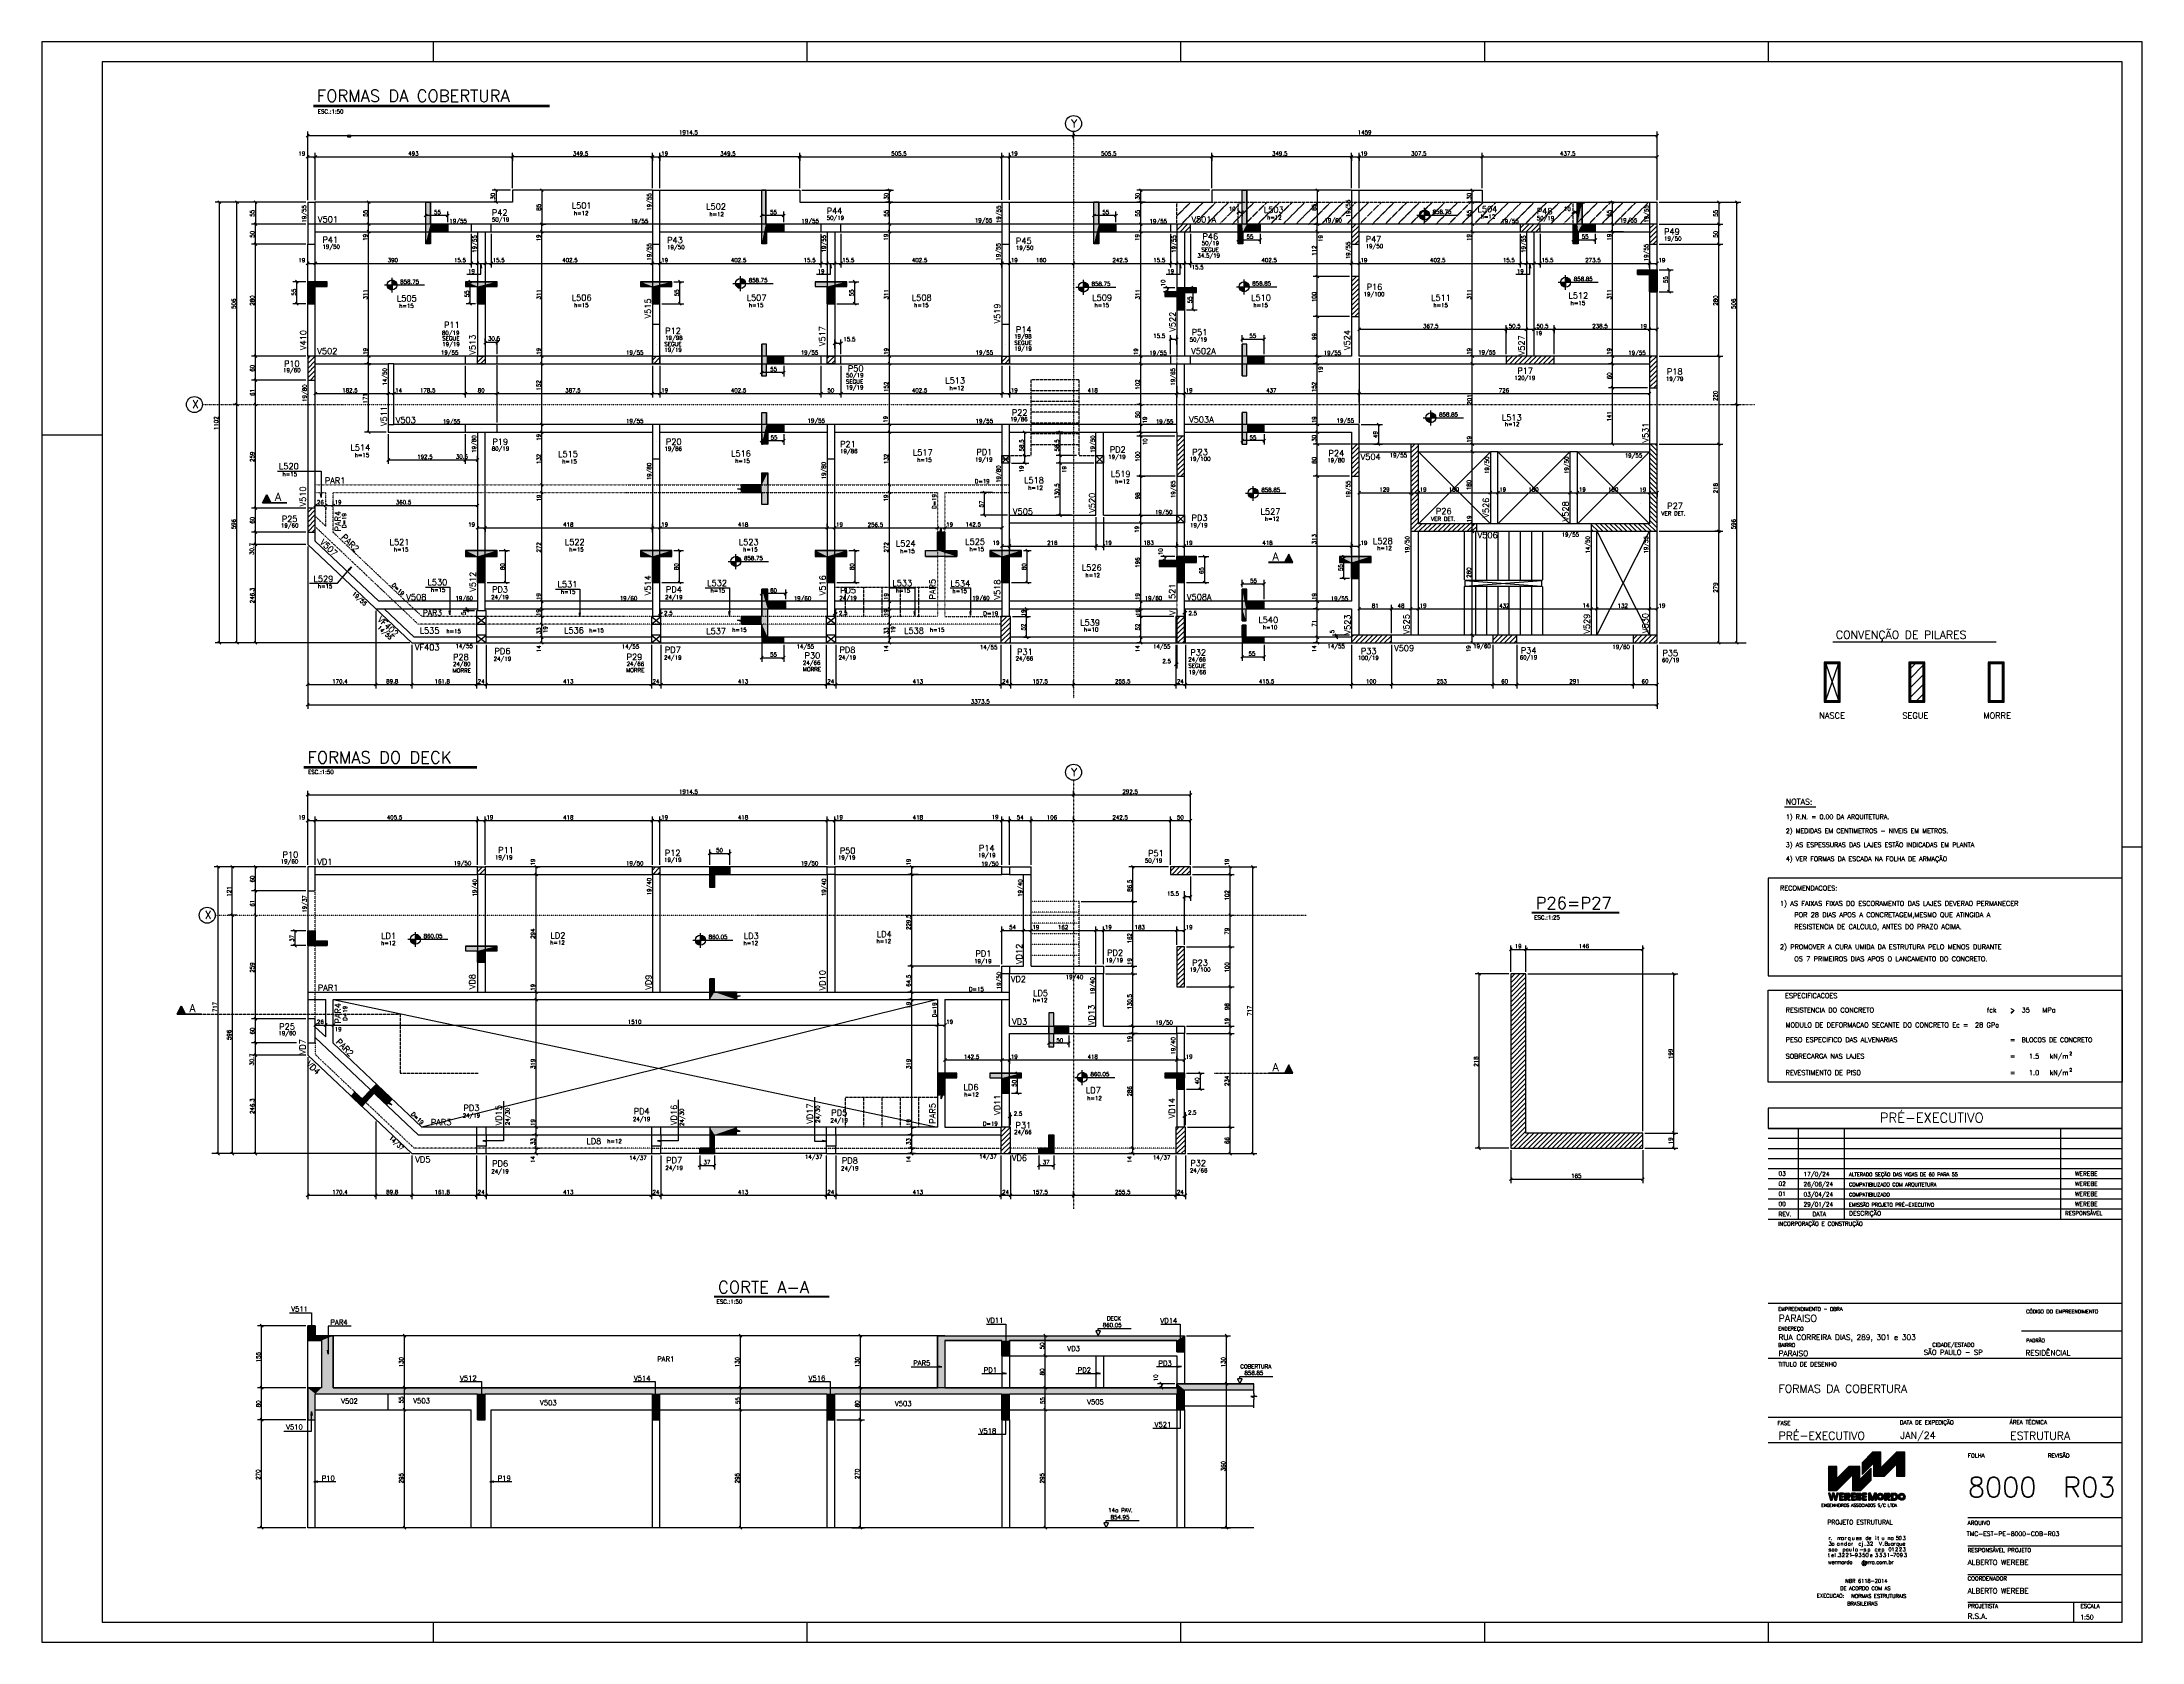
# Model space of a CAD drawing. Extents: x 715 to 5965, y 191 to 4191.
import ezdxf

# ---------------------------------------------------------------- set-up
doc = ezdxf.new("R2010")
doc.units = 0
doc.header["$MEASUREMENT"] = 0
doc.linetypes.add('ESTILO_TQS_0004', pattern=[2, 0.5, -0.4, 0.1, -0.4, 0.1, -0.5])
doc.linetypes.add('ESTILO_TQS_0005', pattern=[0.4, 0.3, -0.1])
for name, color, linetype in [('1', 1, 'CONTINUOUS'), ('2', 2, 'CONTINUOUS'), ('3', 3, 'CONTINUOUS'), ('4', 4, 'CONTINUOUS'), ('6', 6, 'CONTINUOUS'), ('7', 7, 'CONTINUOUS'), ('8', 8, 'CONTINUOUS'), ('9', 9, 'CONTINUOUS')]:
    doc.layers.add(name, color=color, linetype=linetype)
doc.styles.get("Standard").update_dxf_attribs({"font": 'ROMANS.SHX'})

msp = doc.modelspace()

# ---------------------------------------------------------------- linework, layer by layer
at = {"layer": '1', "linetype": 'Continuous'}
for p, q in [((865.349047, 3208.281823), (715.34658, 3208.281823)), ((4156.1105, 2986.6155), (4336.1105, 3166.6155)), ((4156.1105, 3166.6155), (4336.1105, 2986.6155)), ((4156.1105, 2986.6155), (4336.1105, 3166.6155)), ((4156.1105, 3166.6155), (4336.1105, 2986.6155)), ((4355.1105, 2986.6155), (4535.1105, 3166.6155)), ((4355.1105, 3166.6155), (4535.1105, 2986.6155)), ((4355.1105, 2986.6155), (4535.1105, 3166.6155)), ((4355.1105, 3166.6155), (4535.1105, 2986.6155)), ((4554.1105, 2986.6155), (4734.1105, 3166.6155)), ((4554.1105, 3166.6155), (4734.1105, 2986.6155)), ((4554.1105, 2986.6155), (4734.1105, 3166.6155)), ((4554.1105, 3166.6155), (4734.1105, 2986.6155)), ((4602.1105, 2707.6155), (4734.1105, 2967.6155)), ((4602.1105, 2967.6155), (4734.1105, 2707.6155)), ((4602.1105, 2707.6155), (4734.1105, 2967.6155)), ((4602.1105, 2967.6155), (4734.1105, 2707.6155)), ((5210.602291, 2640.331836), (5170.47015, 2640.331836)), ((5170.47015, 2640.331836), (5170.47015, 2540.510364)), ((5210.602291, 2638.300128), (5170.47015, 2638.300128)), ((5210.602291, 2636.522479), (5170.47015, 2636.522479)), ((5172.501094, 2640.331836), (5172.501094, 2540.510364)), ((5174.533565, 2640.331836), (5174.533565, 2540.510364)), ((5174.533565, 2544.319721), (5206.537349, 2636.522479)), ((5174.533565, 2636.522479), (5206.537349, 2544.319721)), ((5206.537349, 2540.510364), (5206.537349, 2640.331836)), ((5208.56982, 2540.510364), (5208.56982, 2640.331836)), ((5210.602291, 2540.510364), (5210.602291, 2640.331836)), ((5422.215755, 2640.585895), (5382.083614, 2640.585895)), ((5382.083614, 2640.585895), (5382.083614, 2540.510364)), ((5382.083614, 2620.773883), (5401.895626, 2640.585895)), ((5422.215755, 2638.554187), (5382.083614, 2638.554187)), ((5422.215755, 2636.775775), (5382.083614, 2596.644397)), ((5422.215755, 2636.521717), (5382.083614, 2636.521717)), ((5384.114559, 2640.585895), (5384.114559, 2540.510364)), ((5386.147029, 2640.585895), (5386.147029, 2540.510364)), ((5418.150814, 2540.510364), (5418.150814, 2640.585895)), ((5420.183284, 2540.510364), (5420.183284, 2640.585895)), ((5422.215755, 2540.510364), (5422.215755, 2640.585895)), ((5620.702083, 2640.331836), (5580.569942, 2640.331836)), ((5580.569942, 2640.331836), (5580.569942, 2540.510364)), ((5620.702083, 2638.300128), (5580.569942, 2638.300128)), ((5620.702083, 2636.522479), (5580.569942, 2636.522479)), ((5582.602413, 2640.331836), (5582.602413, 2540.510364)), ((5584.634883, 2640.331836), (5584.634883, 2540.510364)), ((5616.638668, 2540.510364), (5616.638668, 2640.331836)), ((5618.669612, 2540.510364), (5618.669612, 2640.331836)), ((5620.702083, 2540.510364), (5620.702083, 2640.331836)), ((5382.083614, 2572.768207), (5422.215755, 2612.646289)), ((5422.215755, 2588.770099), (5382.083614, 2548.637958)), ((5170.47015, 2544.319721), (5210.602291, 2544.319721)), ((5170.47015, 2542.288013), (5210.602291, 2542.288013)), ((5170.47015, 2540.510364), (5210.602291, 2540.510364)), ((5382.083614, 2544.57378), (5422.215755, 2544.57378)), ((5382.083614, 2542.542072), (5422.215755, 2542.542072)), ((5382.083614, 2540.510364), (5422.215755, 2540.510364)), ((5398.085506, 2540.510364), (5422.215755, 2564.63985)), ((5580.569942, 2544.319721), (5620.702083, 2544.319721)), ((5580.569942, 2542.288013), (5620.702083, 2542.288013)), ((5580.569942, 2540.510364), (5620.702083, 2540.510364)), ((5965.096797, 2178.283899), (5914.844774, 2178.283899)), ((5914.844546, 1247.386861), (5030.612688, 1247.386861)), ((5914.844546, 1036.872508), (5030.612688, 1036.872508)), ((5914.844546, 968.311336), (5663.816196, 968.311336)), ((5914.844546, 899.750164), (5030.612688, 899.750164)), ((5914.844546, 751.859085), (5030.612688, 751.859085)), ((5914.844546, 688.637055), (5030.612688, 688.637055)), ((5265.435585, 619.123994), (5311.608951, 665.295407)), ((5265.435585, 620.182577), (5310.548415, 665.295407)), ((5265.435585, 621.24116), (5309.489832, 665.295407)), ((5265.435585, 622.30365), (5308.427343, 665.295407)), ((5265.435585, 623.362233), (5307.366806, 665.295407)), ((5265.435585, 624.424722), (5306.30627, 665.295407)), ((5265.435585, 625.485258), (5305.245734, 665.295407)), ((5265.435585, 626.545795), (5304.185197, 665.295407)), ((5265.435585, 627.606331), (5303.124661, 665.295407)), ((5265.435585, 628.66882), (5302.064125, 665.295407)), ((5265.435585, 629.729357), (5301.003589, 665.295407)), ((5265.435585, 630.78794), (5299.943052, 665.295407)), ((5265.435585, 631.850429), (5298.882516, 665.295407)), ((5265.435585, 632.909012), (5297.82198, 665.295407)), ((5265.435585, 633.971502), (5296.761444, 665.295407)), ((5265.435585, 635.030085), (5295.700907, 665.295407)), ((5265.435585, 636.092574), (5294.638418, 665.295407)), ((5265.435585, 637.151157), (5293.577882, 665.295407)), ((5265.435585, 638.211694), (5292.517345, 665.295407)), ((5265.435585, 618.061504), (5312.523005, 665.145018)), ((5265.435585, 617.000968), (5312.523005, 664.084482)), ((5265.435585, 615.940432), (5312.523005, 663.025899)), ((5265.435585, 614.879896), (5312.523005, 661.963409)), ((5265.435585, 613.817406), (5312.523005, 660.904826)), ((5265.435585, 612.75687), (5312.523005, 659.842337)), ((5265.435585, 611.696334), (5312.523005, 658.783753)), ((5265.435585, 610.635797), (5312.523005, 657.721264)), ((5265.435585, 609.577214), (5312.523005, 656.662681)), ((5293.722411, 606.042093), (5352.973772, 665.295407)), ((5293.722411, 607.100677), (5351.913236, 665.295407)), ((5293.722411, 636.799598), (5312.523005, 655.602145)), ((5293.722411, 635.739062), (5312.523005, 654.539655)), ((5293.722411, 634.678526), (5312.523005, 653.479119)), ((5293.722411, 633.616036), (5312.523005, 652.418583)), ((5293.722411, 632.557453), (5312.523005, 651.358046)), ((5293.722411, 631.494964), (5312.523005, 650.295557)), ((5293.722411, 630.436381), (5312.523005, 649.236974)), ((5293.722411, 629.373891), (5312.523005, 648.174485)), ((5293.722411, 628.315308), (5312.523005, 647.115901)), ((5293.722411, 627.252819), (5312.523005, 646.057318)), ((5293.722411, 626.194236), (5312.523005, 644.994829)), ((5293.722411, 625.133699), (5312.523005, 643.934293)), ((5293.722411, 624.07121), (5312.523005, 642.873756)), ((5293.722411, 623.010674), (5312.523005, 641.81322)), ((5293.722411, 621.950137), (5312.523005, 640.750731)), ((5293.722411, 620.889601), (5312.523005, 639.690194)), ((5293.722411, 619.827112), (5312.523005, 638.631611)), ((5293.722411, 618.768529), (5312.523005, 637.569122)), ((5293.722411, 617.709945), (5312.523005, 636.510539)), ((5293.722411, 616.647456), (5312.523005, 635.448049)), ((5293.722411, 615.588873), (5312.523005, 634.389466)), ((5293.722411, 614.526384), (5312.523005, 633.326977)), ((5293.722411, 613.465847), (5312.523005, 632.268394)), ((5293.722411, 612.405311), (5312.523005, 631.205904)), ((5293.722411, 611.344775), (5312.523005, 630.145368)), ((5294.034908, 605.296007), (5354.034308, 665.295407)), ((5295.095445, 605.296007), (5355.094845, 665.295407)), ((5296.155981, 605.296007), (5356.155381, 665.295407)), ((5297.216517, 605.296007), (5357.215917, 665.295407)), ((5298.279007, 605.296007), (5358.278407, 665.295407)), ((5299.339543, 605.296007), (5359.338943, 665.295407)), ((5300.400079, 605.296007), (5360.399479, 665.295407)), ((5301.458662, 605.296007), (5361.460015, 665.295407)), ((5302.519198, 605.296007), (5362.520552, 665.295407)), ((5303.581688, 605.296007), (5363.579135, 665.295407)), ((5304.642224, 605.296007), (5364.639671, 665.295407)), ((5305.70276, 605.296007), (5365.70216, 665.295407)), ((5306.763297, 605.296007), (5366.762697, 665.295407)), ((5307.823833, 605.296007), (5367.823233, 665.295407)), ((5308.884369, 605.296007), (5368.883769, 665.295407)), ((5309.944905, 605.296007), (5369.944305, 665.295407)), ((5311.005442, 605.296007), (5371.004842, 665.295407)), ((5312.065978, 605.296007), (5372.065378, 665.295407)), ((5313.126514, 605.296007), (5372.522405, 664.689944)), ((5314.187051, 605.296007), (5372.522405, 663.629408)), ((5315.247587, 605.296007), (5372.522405, 662.568872)), ((5316.308123, 605.296007), (5372.522405, 661.506383)), ((5317.370612, 605.296007), (5372.522405, 660.447799)), ((5318.429196, 605.296007), (5372.522405, 659.38531)), ((5319.489732, 605.296007), (5372.522405, 658.326727)), ((5320.550268, 605.296007), (5372.522405, 657.264237)), ((5351.522615, 635.557423), (5372.522405, 656.559166)), ((5351.522615, 634.49884), (5372.522405, 655.496677)), ((5351.522615, 633.436351), (5372.522405, 654.436141)), ((5351.522615, 632.377768), (5372.522405, 653.377558)), ((5351.522615, 631.315278), (5372.522405, 652.315068)), ((5351.522615, 630.256695), (5372.522405, 651.256485)), ((5351.522615, 629.196159), (5372.522405, 650.193996)), ((5351.522615, 628.133669), (5372.522405, 649.135412)), ((5351.522615, 627.073133), (5372.522405, 648.072923)), ((5351.522615, 626.012597), (5372.522405, 647.01434)), ((5351.522615, 624.952061), (5372.522405, 645.951851)), ((5351.522615, 623.889571), (5372.522405, 644.891314)), ((5351.522615, 622.830988), (5372.522405, 643.830778)), ((5351.522615, 621.772405), (5372.522405, 642.770242)), ((5351.522615, 620.709915), (5372.522405, 641.709705)), ((5351.522615, 619.651332), (5372.522405, 640.647216)), ((5351.522615, 618.588843), (5372.522405, 639.588633)), ((5351.522615, 617.528307), (5372.522405, 638.526144)), ((5351.522615, 616.46777), (5372.522405, 637.46756)), ((5351.522615, 615.407234), (5372.522405, 636.408977)), ((5351.522615, 614.344745), (5372.522405, 635.346488)), ((5351.522615, 613.284208), (5372.522405, 634.285952)), ((5351.522615, 612.225625), (5372.522405, 633.225415)), ((5351.522615, 611.163136), (5372.522405, 632.164879)), ((5351.522615, 610.104553), (5372.522405, 631.10239)), ((5351.522615, 609.042063), (5372.522405, 630.041853)), ((5181.1376, 570.15378), (5240.744426, 629.762559)), ((5181.1376, 571.214317), (5239.683889, 629.762559)), ((5181.1376, 572.276806), (5238.623353, 629.762559)), ((5181.1376, 573.337342), (5237.562817, 629.762559)), ((5181.1376, 574.397879), (5236.502281, 629.762559)), ((5181.1376, 575.456462), (5235.439791, 629.762559)), ((5181.1376, 576.518951), (5234.379255, 629.762559)), ((5181.1376, 577.581441), (5233.318719, 629.762559)), ((5181.1376, 609.397529), (5201.500677, 629.762559)), ((5181.1376, 610.458065), (5200.440141, 629.762559)), ((5181.1376, 611.520554), (5199.379605, 629.762559)), ((5181.1376, 612.581091), (5198.319069, 629.762559)), ((5181.1376, 613.639674), (5197.258532, 629.762559)), ((5181.1376, 614.702163), (5196.197996, 629.762559)), ((5181.1376, 615.760746), (5195.13746, 629.762559)), ((5181.1376, 616.823236), (5194.076924, 629.762559)), ((5181.1376, 617.881819), (5193.016387, 629.762559)), ((5181.1376, 618.942355), (5191.953898, 629.762559)), ((5181.1376, 620.002891), (5190.893362, 629.762559)), ((5181.1376, 621.065381), (5189.832825, 629.762559)), ((5181.1376, 622.125917), (5188.774242, 629.762559)), ((5181.1376, 623.186453), (5187.713706, 629.762559)), ((5181.1376, 624.245036), (5186.651217, 629.762559)), ((5181.1376, 625.307526), (5185.59068, 629.762559)), ((5181.1376, 626.370015), (5184.530144, 629.762559)), ((5181.1376, 627.428598), (5183.469608, 629.762559)), ((5181.1376, 628.487181), (5182.409071, 629.762559)), ((5181.1376, 629.549671), (5181.348535, 629.762559)), ((5181.1376, 629.762559), (5181.1376, 569.763159)), ((5202.13739, 629.762559), (5181.1376, 629.762559)), ((5181.1376, 629.762559), (5181.1376, 629.762559)), ((5181.1376, 608.336992), (5202.13739, 629.338735)), ((5181.1376, 607.276456), (5202.13739, 628.278199)), ((5181.1376, 606.217873), (5202.13739, 627.21571)), ((5181.1376, 605.155384), (5202.13739, 626.155174)), ((5181.1376, 604.092894), (5202.13739, 625.094637)), ((5181.1376, 603.034311), (5202.13739, 624.034101)), ((5181.1376, 601.975728), (5202.13739, 622.971612)), ((5181.1376, 600.913238), (5202.13739, 621.911075)), ((5181.1376, 599.850749), (5202.13739, 620.850539)), ((5181.1376, 598.792166), (5202.13739, 619.791956)), ((5181.1376, 597.73163), (5202.13739, 618.733373)), ((5181.1376, 596.671093), (5202.13739, 617.670883)), ((5181.1376, 595.608604), (5202.13739, 616.608394)), ((5181.1376, 594.548068), (5202.13739, 615.549811)), ((5181.1376, 593.487531), (5202.13739, 614.489275)), ((5181.1376, 592.428948), (5202.13739, 613.426785)), ((5181.1376, 591.366459), (5202.13739, 612.366249)), ((5181.1376, 590.30397), (5202.13739, 611.305713)), ((5181.1376, 589.245386), (5202.13739, 610.245176)), ((5181.1376, 588.186803), (5202.13739, 609.186593)), ((5181.1376, 587.126267), (5202.13739, 608.124104)), ((5181.1376, 586.063778), (5202.13739, 607.061614)), ((5181.1376, 585.003241), (5202.13739, 606.003031)), ((5181.1376, 583.942705), (5202.13739, 604.944448)), ((5181.1376, 582.882169), (5202.13739, 603.881959)), ((5181.1376, 581.819679), (5202.13739, 602.821422)), ((5181.1376, 580.761096), (5202.13739, 601.760886)), ((5181.1376, 579.698607), (5202.13739, 600.70035)), ((5181.1376, 578.640024), (5202.13739, 599.639814)), ((5181.805562, 569.763159), (5241.803009, 629.762559)), ((5182.866098, 569.763159), (5242.863545, 629.762559)), ((5183.926634, 569.763159), (5243.926034, 629.762559)), ((5184.987171, 569.763159), (5244.986571, 629.762559)), ((5186.047707, 569.763159), (5246.047107, 629.762559)), ((5187.108243, 569.763159), (5247.107643, 629.762559)), ((5188.170733, 569.763159), (5248.16818, 629.762559)), ((5189.229316, 569.763159), (5249.228716, 629.762559)), ((5190.289852, 569.763159), (5250.289252, 629.762559)), ((5191.350388, 569.763159), (5251.349788, 629.762559)), ((5192.410925, 569.763159), (5252.410325, 629.762559)), ((5193.471461, 569.763159), (5253.470861, 629.762559)), ((5194.531997, 569.763159), (5254.531397, 629.762559)), ((5195.594486, 569.763159), (5255.593886, 629.762559)), ((5196.655023, 569.763159), (5256.654423, 629.762559)), ((5197.713606, 569.763159), (5257.713006, 629.762559)), ((5198.774142, 569.763159), (5258.775495, 629.762559)), ((5199.834678, 569.763159), (5259.836032, 629.762559)), ((5200.897168, 569.763159), (5259.937593, 628.803585)), ((5201.957704, 569.763159), (5259.937593, 627.741095)), ((5232.437868, 629.762559), (5202.13739, 599.460128)), ((5202.13739, 599.460128), (5202.13739, 629.762559)), ((5202.13739, 569.763159), (5241.137, 608.760816)), ((5259.937593, 629.762559), (5232.437868, 629.762559)), ((5241.137, 607.879966), (5259.937593, 626.682512)), ((5241.137, 606.819429), (5259.937593, 625.621976)), ((5241.137, 578.182997), (5288.220513, 625.270417)), ((5241.137, 605.758893), (5259.937593, 624.561439)), ((5241.137, 577.120508), (5288.220513, 624.207927)), ((5241.137, 604.698357), (5259.937593, 623.49895)), ((5241.137, 576.061924), (5288.220513, 623.147391)), ((5241.137, 603.639774), (5259.937593, 622.438414)), ((5241.137, 575.003341), (5288.220513, 622.086855)), ((5241.137, 602.577284), (5259.937593, 621.377878)), ((5241.137, 573.940852), (5288.220513, 621.026319)), ((5241.137, 601.514795), (5259.937593, 620.319294)), ((5241.137, 572.880316), (5288.220513, 619.963829)), ((5241.137, 600.456212), (5259.937593, 619.256805)), ((5241.137, 571.819779), (5288.220513, 618.903293)), ((5241.137, 599.397629), (5259.937593, 618.198222)), ((5241.137, 570.759243), (5288.220513, 617.842757)), ((5241.137, 598.337092), (5259.937593, 617.135732)), ((5241.137, 597.274603), (5259.937593, 616.077149)), ((5241.137, 596.214067), (5259.937593, 615.016613)), ((5241.137, 595.15353), (5259.937593, 613.954124)), ((5241.137, 594.092994), (5259.937593, 612.893587)), ((5241.137, 593.030505), (5259.937593, 611.833051)), ((5241.137, 591.969969), (5259.937593, 610.772515)), ((5241.137, 590.909432), (5259.937593, 609.713932)), ((5241.137, 608.760816), (5241.137, 569.763159)), ((5241.137, 589.850849), (5259.937593, 608.651442)), ((5241.137, 588.792266), (5259.937593, 607.588953)), ((5241.137, 587.729777), (5259.937593, 606.53037)), ((5241.137, 586.667287), (5259.937593, 605.471787)), ((5241.137, 585.608704), (5259.937593, 604.409297)), ((5241.137, 584.548168), (5259.937593, 603.346808)), ((5241.137, 583.485678), (5259.937593, 602.288225)), ((5241.137, 582.425142), (5259.937593, 601.227688)), ((5241.137, 581.364606), (5259.937593, 600.167152)), ((5241.137, 580.30407), (5259.937593, 599.104663)), ((5241.137, 579.245486), (5259.937593, 598.044127)), ((5241.199499, 569.763159), (5288.220513, 616.784173)), ((5242.260035, 569.763159), (5288.220513, 615.72559)), ((5243.320572, 569.763159), (5288.220513, 614.663101)), ((5244.383061, 569.763159), (5288.220513, 613.600612)), ((5245.443597, 569.763159), (5288.220513, 612.542028)), ((5246.504134, 569.763159), (5288.220513, 611.481492)), ((5247.56467, 569.763159), (5288.220513, 610.419003)), ((5248.623253, 569.763159), (5288.220513, 609.358466)), ((5249.685742, 569.763159), (5288.220513, 608.29793)), ((5250.746279, 569.763159), (5288.220513, 607.237394)), ((5251.806815, 569.763159), (5288.220513, 606.178811)), ((5252.867351, 569.763159), (5288.220513, 605.116321)), ((5253.927888, 569.763159), (5288.220513, 604.053832)), ((5254.988424, 569.763159), (5288.220513, 602.995249)), ((5256.04896, 569.763159), (5288.220513, 601.936666)), ((5257.109496, 569.763159), (5288.220513, 600.874176)), ((5258.170033, 569.763159), (5288.220513, 599.81364)), ((5259.230569, 569.763159), (5288.220513, 598.753104)), ((5259.937593, 597.262884), (5259.937593, 629.762559)), ((5288.220513, 625.545805), (5259.937593, 597.262884)), ((5260.291105, 569.763159), (5288.220513, 597.692568)), ((5261.351641, 569.763159), (5288.220513, 596.632031)), ((5262.058666, 569.763159), (5288.220513, 595.925007)), ((5262.13679, 569.763159), (5288.220513, 595.846883)), ((5288.220513, 595.846883), (5288.220513, 625.545805)), ((5293.722411, 610.282285), (5312.523005, 629.084832)), ((5293.722411, 609.221749), (5312.523005, 628.024295)), ((5293.722411, 608.163166), (5312.523005, 626.963759)), ((5351.522615, 607.98348), (5372.522405, 628.981317)), ((5351.522615, 606.920991), (5372.522405, 627.920781)), ((5351.522615, 605.862408), (5372.522405, 626.862198)), ((5352.01675, 605.296007), (5372.522405, 625.799708)), ((5353.077287, 605.296007), (5372.522405, 624.741125)), ((5354.137823, 605.296007), (5372.522405, 623.678636)), ((5355.198359, 605.296007), (5372.522405, 622.620053)), ((5356.258895, 605.296007), (5372.522405, 621.557563)), ((5357.319432, 605.296007), (5372.522405, 620.497027)), ((5358.379968, 605.296007), (5372.522405, 619.436491)), ((5359.440504, 605.296007), (5372.522405, 618.375954)), ((5360.501041, 605.296007), (5372.522405, 617.315418)), ((5361.561577, 605.296007), (5372.522405, 616.252929)), ((5362.624066, 605.296007), (5372.522405, 615.194346)), ((5363.682649, 605.296007), (5372.522405, 614.131856)), ((5364.743186, 605.296007), (5372.522405, 613.073273)), ((5365.805675, 605.296007), (5372.522405, 612.010784)), ((5366.866211, 605.296007), (5372.522405, 610.952201)), ((5367.924794, 605.296007), (5372.522405, 609.891664)), ((5368.985331, 605.296007), (5372.522405, 608.831128)), ((5370.04782, 605.296007), (5372.522405, 607.770592)), ((5371.108356, 605.296007), (5372.522405, 606.708102)), ((5372.16694, 605.296007), (5372.522405, 605.647566)), ((5181.1376, 569.763159), (5202.13739, 569.763159)), ((5181.215724, 562.608934), (5181.487206, 562.882369)), ((5181.450097, 561.784723), (5182.547742, 562.882369)), ((5181.686422, 560.960513), (5183.608278, 562.882369)), ((5181.922748, 560.136302), (5184.668815, 562.882369)), ((5182.157121, 559.312092), (5185.268418, 562.421436)), ((5182.393447, 558.485928), (5185.504744, 561.599178)), ((5182.627819, 557.659765), (5185.741069, 560.773015)), ((5182.864145, 556.835554), (5185.975442, 559.948804)), ((5183.098518, 556.013297), (5186.211768, 559.124594)), ((5183.336797, 555.187133), (5186.448094, 558.29843)), ((5183.573122, 554.362923), (5186.682466, 557.472267)), ((5183.807495, 553.538712), (5186.918792, 556.648056)), ((5184.043821, 552.712549), (5187.153165, 555.823846)), ((5184.278193, 551.886385), (5187.38949, 554.997682)), ((5184.514519, 551.062174), (5187.625816, 554.171518)), ((5184.750845, 550.237964), (5187.862142, 553.347308)), ((5184.985218, 549.4118), (5188.096515, 552.523097)), ((5185.221543, 548.585637), (5188.33284, 551.696934)), ((5185.455916, 547.761426), (5192.959747, 555.263304)), ((5185.692242, 546.937216), (5192.53397, 553.778944)), ((5185.928568, 546.111052), (5192.112099, 552.292631)), ((5186.260595, 545.382544), (5191.686322, 550.808271)), ((5187.323085, 545.382544), (5191.262499, 549.323911)), ((5188.383621, 545.382544), (5190.838675, 547.83955)), ((5188.535963, 551.546545), (5193.242948, 556.253529)), ((5188.959787, 553.034811), (5193.666771, 557.737889)), ((5189.385564, 554.519171), (5196.213621, 561.347228)), ((5189.444157, 545.382544), (5190.414851, 546.35519)), ((5189.809388, 556.003531), (5195.977295, 562.171438)), ((5190.233212, 557.487891), (5195.629642, 562.882369)), ((5190.657036, 558.972252), (5194.569106, 562.882369)), ((5191.082813, 560.456612), (5193.50857, 562.882369)), ((5191.504684, 561.940972), (5192.448034, 562.882369)), ((5193.836692, 557.907809), (5196.449947, 560.523017)), ((5194.071064, 557.081646), (5196.686272, 559.696854)), ((5194.30739, 556.257435), (5196.922598, 558.87069)), ((5194.541763, 555.433225), (5197.156971, 558.050386)), ((5194.778088, 554.607061), (5197.393297, 557.224222)), ((5195.012461, 553.780897), (5197.629622, 556.398059)), ((5195.25074, 552.956687), (5197.863995, 555.573848)), ((5195.485113, 552.132476), (5198.100321, 554.749638)), ((5195.721438, 551.308266), (5198.334693, 553.923474)), ((5195.957764, 550.484055), (5198.571019, 553.09731)), ((5196.192137, 549.657892), (5198.807345, 552.2731)), ((5196.428463, 548.831728), (5199.041718, 551.448889)), ((5196.664788, 548.011424), (5204.36393, 555.706659)), ((5196.899161, 547.18526), (5203.940106, 554.222299)), ((5197.135487, 546.359096), (5203.514329, 552.737939)), ((5197.369859, 545.534886), (5203.090505, 551.253579)), ((5198.28196, 545.382544), (5202.666681, 549.769219)), ((5199.188201, 551.593419), (5204.787754, 557.194926)), ((5199.342496, 545.382544), (5202.240904, 548.284858)), ((5199.612024, 553.077779), (5205.211578, 558.679286)), ((5200.035848, 554.562139), (5205.637355, 560.163646)), ((5200.403032, 545.382544), (5201.817081, 546.800498)), ((5200.461625, 556.0465), (5206.059226, 561.648006)), ((5200.883496, 557.53086), (5206.236958, 562.882369)), ((5201.110056, 545.382544), (5201.535833, 545.808321)), ((5201.309273, 559.01522), (5205.176422, 562.882369)), ((5201.733097, 560.503486), (5204.115886, 562.882369)), ((5202.156921, 561.987846), (5203.055349, 562.882369)), ((5219.164563, 562.882369), (5208.664668, 562.882369)), ((5208.664668, 562.882369), (5208.664668, 545.382544)), ((5208.664668, 556.09728), (5215.45171, 562.882369)), ((5208.664668, 557.155864), (5214.391174, 562.882369)), ((5208.664668, 558.218353), (5213.330637, 562.882369)), ((5208.664668, 559.280842), (5212.270101, 562.882369)), ((5208.664668, 560.339425), (5211.209565, 562.882369)), ((5208.664668, 561.398009), (5210.147075, 562.882369)), ((5208.664668, 562.460498), (5209.086539, 562.882369)), ((5208.664668, 562.815963), (5208.733027, 562.882369)), ((5208.664668, 555.036744), (5212.664628, 559.034751)), ((5208.664668, 553.976208), (5212.664628, 557.976168)), ((5208.664668, 552.913718), (5212.664628, 556.913678)), ((5208.664668, 551.853182), (5212.664628, 555.855095)), ((5208.664668, 548.671573), (5215.625536, 555.634394)), ((5208.664668, 549.734063), (5214.565, 555.634394)), ((5208.664668, 550.792646), (5213.504464, 555.634394)), ((5208.664668, 547.609084), (5212.664628, 551.610997)), ((5208.664668, 546.904013), (5212.664628, 550.905926)), ((5208.664668, 545.843477), (5212.664628, 549.843437)), ((5208.664668, 545.382544), (5219.164563, 545.382544)), ((5209.264272, 545.382544), (5212.664628, 548.780947)), ((5210.324808, 545.382544), (5213.324778, 548.382514)), ((5211.385344, 545.382544), (5214.385314, 548.382514)), ((5212.44588, 545.382544), (5215.44585, 548.382514)), ((5219.164563, 559.882399), (5212.664628, 559.882399)), ((5212.664628, 555.634394), (5212.664628, 559.882399)), ((5219.164563, 555.634394), (5212.664628, 555.634394)), ((5219.164563, 552.634424), (5212.664628, 552.634424)), ((5212.664628, 548.382514), (5212.664628, 552.634424)), ((5219.164563, 548.382514), (5212.664628, 548.382514)), ((5213.506417, 545.382544), (5216.506387, 548.382514)), ((5213.512276, 559.882399), (5216.510293, 562.882369)), ((5213.686102, 552.634424), (5216.688026, 555.634394)), ((5214.568906, 545.382544), (5217.566923, 548.382514)), ((5214.572812, 559.882399), (5217.570829, 562.882369)), ((5214.746639, 552.634424), (5217.748562, 555.634394)), ((5215.629442, 545.382544), (5218.627459, 548.382514)), ((5215.631396, 559.882399), (5218.633319, 562.882369)), ((5215.807175, 552.634424), (5218.809098, 555.634394)), ((5216.688026, 545.382544), (5219.164563, 547.859081)), ((5216.691932, 559.882399), (5219.164563, 562.353077)), ((5216.867711, 552.634424), (5219.164563, 554.929323)), ((5217.748562, 545.382544), (5219.164563, 546.800498)), ((5217.752468, 559.882399), (5219.164563, 561.292541)), ((5217.926294, 552.634424), (5219.164563, 553.87074)), ((5218.809098, 545.382544), (5219.164563, 545.738009)), ((5218.813004, 559.882399), (5219.164563, 560.232005)), ((5218.986831, 552.634424), (5219.164563, 552.810204)), ((5219.164563, 560.232005), (5219.164563, 562.882369)), ((5219.164563, 562.882369), (5219.164563, 559.882399)), ((5219.164563, 552.634424), (5219.164563, 555.634394)), ((5219.164563, 545.382544), (5219.164563, 548.382514)), ((5219.164563, 545.382544), (5219.164563, 547.859081)), ((5221.664538, 562.882369), (5231.664438, 562.882369)), ((5221.664538, 562.882369), (5221.664538, 545.382544)), ((5221.664538, 555.388303), (5229.156651, 562.882369)), ((5221.664538, 556.448839), (5228.098068, 562.882369)), ((5221.664538, 557.511329), (5227.037531, 562.882369)), ((5221.664538, 558.571865), (5225.976995, 562.882369)), ((5221.664538, 559.632401), (5224.916459, 562.882369)), ((5221.664538, 560.690984), (5223.855923, 562.882369)), ((5221.664538, 561.753474), (5222.793433, 562.882369)), ((5221.664538, 562.815963), (5221.732897, 562.882369)), ((5221.664538, 546.904013), (5235.181981, 560.421456)), ((5221.664538, 545.843477), (5235.568696, 559.749588)), ((5221.664538, 554.327767), (5226.16254, 558.831628)), ((5221.664538, 553.269184), (5226.16254, 557.769139)), ((5221.664538, 552.206694), (5226.16254, 556.706649)), ((5221.664538, 551.148111), (5226.16254, 555.648066)), ((5221.664538, 550.085622), (5226.111759, 554.534796)), ((5221.664538, 549.027039), (5227.172296, 554.534796)), ((5221.664538, 547.966502), (5228.21916, 554.521124)), ((5221.664538, 545.382544), (5226.16254, 545.382544)), ((5221.91063, 545.382544), (5226.16254, 549.636407)), ((5222.971166, 545.382544), (5226.16254, 548.577824)), ((5224.031702, 545.382544), (5226.16254, 547.517288)), ((5225.092238, 545.382544), (5226.16254, 546.454799)), ((5226.16254, 559.730057), (5227.896898, 559.730057)), ((5226.16254, 559.730057), (5226.16254, 554.534796)), ((5227.896898, 554.534796), (5226.16254, 554.534796)), ((5226.16254, 545.382544), (5226.16254, 549.886405)), ((5226.16254, 549.886405), (5231.664438, 545.382544)), ((5226.494568, 549.61297), (5235.875334, 558.991783)), ((5230.217187, 562.882369), (5227.066828, 559.730057)), ((5227.078547, 549.136412), (5236.082363, 558.142182)), ((5227.660572, 548.659855), (5229.91055, 550.909832)), ((5228.142989, 559.745681), (5231.279677, 562.882369)), ((5228.244551, 548.181344), (5230.494528, 550.433275)), ((5228.826576, 547.702833), (5231.078507, 549.952811)), ((5229.051183, 559.593339), (5232.187871, 562.73198)), ((5229.330477, 551.384437), (5236.662435, 545.382544)), ((5229.410555, 547.226275), (5231.660532, 549.476253)), ((5229.740629, 559.222249), (5232.933957, 562.41753)), ((5229.994533, 546.749718), (5232.244511, 549.001648)), ((5230.267968, 558.691004), (5233.599966, 562.023002)), ((5230.30703, 551.306313), (5236.16244, 557.15977)), ((5230.576559, 546.27316), (5232.826536, 548.523137)), ((5230.637105, 557.997652), (5234.197616, 561.560116)), ((5230.783588, 557.085552), (5234.723001, 561.024965)), ((5231.160537, 545.792696), (5233.410515, 548.044627)), ((5231.490612, 551.429358), (5236.039395, 555.976188)), ((5231.664438, 545.382544), (5236.662435, 545.382544)), ((5231.810921, 545.382544), (5233.994493, 547.568069)), ((5232.871457, 545.382544), (5234.576519, 547.093464)), ((5233.195673, 552.073883), (5235.390964, 554.269174)), ((5233.931994, 545.382544), (5235.160497, 546.613)), ((5234.990577, 545.382544), (5235.744476, 546.136442)), ((5236.053066, 545.382544), (5236.328454, 545.659885)), ((5249.16231, 562.882369), (5238.662415, 562.882369)), ((5238.662415, 562.882369), (5238.662415, 545.382544)), ((5238.662415, 556.09728), (5245.449457, 562.882369)), ((5238.662415, 557.155864), (5244.38892, 562.882369)), ((5238.662415, 558.218353), (5243.330337, 562.882369)), ((5238.662415, 559.280842), (5242.269801, 562.882369)), ((5238.662415, 560.339425), (5241.209265, 562.882369)), ((5238.662415, 561.398009), (5240.146775, 562.882369)), ((5238.662415, 562.460498), (5239.086239, 562.882369)), ((5238.662415, 562.815963), (5238.732727, 562.882369)), ((5238.662415, 555.036744), (5242.664328, 559.034751)), ((5238.662415, 553.976208), (5242.664328, 557.976168)), ((5238.662415, 552.913718), (5242.664328, 556.913678)), ((5238.662415, 551.853182), (5242.664328, 555.855095)), ((5238.662415, 548.671573), (5245.627189, 555.634394)), ((5238.662415, 549.734063), (5244.566653, 555.634394)), ((5238.662415, 550.792646), (5243.504164, 555.634394)), ((5238.662415, 547.609084), (5242.664328, 551.610997)), ((5238.662415, 546.904013), (5242.664328, 550.905926)), ((5238.662415, 545.843477), (5242.664328, 549.843437)), ((5238.662415, 545.382544), (5249.16231, 545.382544)), ((5239.263972, 545.382544), (5242.664328, 548.780947)), ((5240.324508, 545.382544), (5243.324478, 548.382514)), ((5241.137, 569.763159), (5262.13679, 569.763159)), ((5241.385044, 545.382544), (5244.385014, 548.382514)), ((5242.44558, 545.382544), (5245.44555, 548.382514)), ((5249.16231, 559.882399), (5242.664328, 559.882399)), ((5242.664328, 555.634394), (5242.664328, 559.882399)), ((5249.16231, 555.634394), (5242.664328, 555.634394)), ((5249.16231, 552.634424), (5242.664328, 552.634424)), ((5242.664328, 548.382514), (5242.664328, 552.634424)), ((5249.16231, 548.382514), (5242.664328, 548.382514)), ((5243.506117, 545.382544), (5246.506087, 548.382514)), ((5243.511976, 559.882399), (5246.511946, 562.882369)), ((5243.685802, 552.634424), (5246.685772, 555.634394)), ((5244.568606, 545.382544), (5247.566623, 548.382514)), ((5244.570559, 559.882399), (5247.572482, 562.882369)), ((5244.746339, 552.634424), (5247.746309, 555.634394)), ((5245.629142, 545.382544), (5248.627159, 548.382514)), ((5245.633049, 559.882399), (5248.633019, 562.882369)), ((5245.804922, 552.634424), (5248.808798, 555.634394)), ((5246.687726, 545.382544), (5249.16231, 547.859081)), ((5246.693585, 559.882399), (5249.16231, 562.353077)), ((5246.865458, 552.634424), (5249.16231, 554.929323)), ((5247.748262, 545.382544), (5249.16231, 546.800498)), ((5247.752168, 559.882399), (5249.16231, 561.292541)), ((5247.927948, 552.634424), (5249.16231, 553.87074)), ((5248.808798, 545.382544), (5249.16231, 545.738009)), ((5248.814657, 559.882399), (5249.16231, 560.232005)), ((5248.988484, 552.634424), (5249.16231, 552.810204)), ((5249.16231, 560.232005), (5249.16231, 562.882369)), ((5249.16231, 562.882369), (5249.16231, 559.882399)), ((5249.16231, 552.634424), (5249.16231, 555.634394)), ((5249.16231, 545.382544), (5249.16231, 548.382514)), ((5249.16231, 545.382544), (5249.16231, 547.859081)), ((5251.414241, 562.882369), (5261.414141, 562.882369)), ((5251.414241, 545.382544), (5251.414241, 562.882369)), ((5251.414241, 558.218353), (5256.078257, 562.882369)), ((5251.414241, 559.280842), (5255.01772, 562.882369)), ((5251.414241, 560.339425), (5253.959137, 562.882369)), ((5251.414241, 561.398009), (5252.898601, 562.882369)), ((5251.414241, 562.458545), (5251.836112, 562.882369)), ((5251.414241, 562.815963), (5251.482599, 562.882369)), ((5251.414241, 557.155864), (5257.138793, 562.882369)), ((5251.414241, 549.027039), (5263.302794, 560.915592)), ((5251.414241, 547.966502), (5263.627009, 560.179271)), ((5251.414241, 556.09728), (5255.345842, 560.026929)), ((5251.414241, 555.036744), (5255.345842, 558.968345)), ((5251.414241, 553.976208), (5255.345842, 557.907809)), ((5251.414241, 552.913718), (5255.345842, 556.847273)), ((5251.414241, 550.085622), (5257.681756, 556.35509)), ((5251.414241, 550.792646), (5256.974732, 556.35509)), ((5251.414241, 551.853182), (5255.914196, 556.35509)), ((5251.414241, 546.904013), (5255.345842, 550.837567)), ((5251.414241, 545.843477), (5255.345842, 549.775078)), ((5261.414141, 545.382544), (5251.414241, 545.382544)), ((5252.013844, 545.382544), (5255.345842, 548.714542)), ((5253.07438, 545.382544), (5255.345842, 547.654005)), ((5254.13687, 545.382544), (5256.355598, 547.605178)), ((5255.197406, 545.382544), (5257.416134, 547.605178)), ((5257.845817, 560.661688), (5255.345842, 560.661688)), ((5255.345842, 560.661688), (5255.345842, 556.35509)), ((5255.345842, 556.35509), (5257.845817, 556.35509)), ((5255.345842, 551.911775), (5255.345842, 547.605178)), ((5255.345842, 551.911775), (5257.845817, 551.911775)), ((5255.345842, 547.605178), (5257.845817, 547.605178)), ((5255.625136, 560.661688), (5257.84777, 562.882369)), ((5256.255989, 545.382544), (5263.201232, 552.327787)), ((5256.422003, 551.911775), (5263.835992, 559.327717)), ((5256.687626, 560.661688), (5258.908306, 562.882369)), ((5257.316526, 545.382544), (5263.552791, 551.61881)), ((5257.482539, 551.911775), (5263.902397, 558.331633)), ((5257.748162, 560.661688), (5259.96689, 562.882369)), ((5258.248157, 551.61881), (5263.689509, 557.058208)), ((5258.377062, 545.382544), (5263.804742, 550.808271)), ((5258.382921, 560.237864), (5261.027426, 562.882369)), ((5258.726668, 551.034831), (5261.658279, 553.968395)), ((5258.818464, 559.61287), (5261.814527, 562.608934)), ((5258.888775, 557.562109), (5262.886782, 561.560116)), ((5259.013774, 549.202818), (5262.76569, 552.952781)), ((5259.02354, 550.271167), (5262.25007, 553.49965)), ((5259.060649, 558.792566), (5262.390694, 562.120658)), ((5259.437598, 545.382544), (5263.902397, 549.847343)), ((5260.498134, 545.382544), (5263.794976, 548.679386)), ((5261.843824, 545.667697), (5262.925844, 546.747764)), ((5276.662035, 562.882369), (5266.16214, 562.882369)), ((5266.16214, 562.882369), (5266.16214, 545.382544)), ((5266.16214, 556.09728), (5272.949182, 562.882369)), ((5266.16214, 557.155864), (5271.888645, 562.882369)), ((5266.16214, 558.218353), (5270.828109, 562.882369)), ((5266.16214, 559.280842), (5269.767573, 562.882369)), ((5266.16214, 560.339425), (5268.707037, 562.882369)), ((5266.16214, 561.398009), (5267.6465, 562.882369)), ((5266.16214, 562.460498), (5266.587917, 562.882369)), ((5266.16214, 562.815963), (5266.232452, 562.882369)), ((5266.16214, 555.036744), (5270.164053, 559.034751)), ((5266.16214, 553.976208), (5270.164053, 557.976168)), ((5266.16214, 552.913718), (5270.164053, 556.913678)), ((5266.16214, 551.853182), (5270.164053, 555.855095)), ((5266.16214, 548.671573), (5273.124961, 555.634394)), ((5266.16214, 549.734063), (5272.064425, 555.634394)), ((5266.16214, 550.792646), (5271.003889, 555.634394)), ((5266.16214, 547.609084), (5270.164053, 551.610997)), ((5266.16214, 546.904013), (5270.164053, 550.905926)), ((5266.16214, 545.843477), (5270.164053, 549.843437)), ((5266.16214, 545.382544), (5276.662035, 545.382544)), ((5266.763697, 545.382544), (5270.164053, 548.780947)), ((5267.824233, 545.382544), (5270.824203, 548.382514)), ((5268.884769, 545.382544), (5271.884739, 548.382514)), ((5269.945305, 545.382544), (5272.945275, 548.382514)), ((5276.662035, 559.882399), (5270.164053, 559.882399)), ((5270.164053, 555.634394), (5270.164053, 559.882399)), ((5276.662035, 555.634394), (5270.164053, 555.634394)), ((5276.662035, 552.634424), (5270.164053, 552.634424)), ((5270.164053, 548.382514), (5270.164053, 552.634424)), ((5276.662035, 548.382514), (5270.164053, 548.382514)), ((5271.005842, 545.382544), (5274.005812, 548.382514)), ((5271.009748, 559.882399), (5274.011671, 562.882369)), ((5271.183574, 552.634424), (5274.185497, 555.634394)), ((5272.066378, 545.382544), (5275.066348, 548.382514)), ((5272.070284, 559.882399), (5275.072207, 562.882369)), ((5272.244111, 552.634424), (5275.246034, 555.634394)), ((5273.126914, 545.382544), (5276.126884, 548.382514)), ((5273.130821, 559.882399), (5276.130791, 562.882369)), ((5273.304647, 552.634424), (5276.30657, 555.634394)), ((5274.187451, 545.382544), (5276.662035, 547.859081)), ((5274.191357, 559.882399), (5276.662035, 562.353077)), ((5274.365183, 552.634424), (5276.662035, 554.929323)), ((5275.247987, 545.382544), (5276.662035, 546.800498)), ((5275.251893, 559.882399), (5276.662035, 561.292541)), ((5275.427673, 552.634424), (5276.662035, 553.87074)), ((5276.308523, 545.382544), (5276.662035, 545.738009)), ((5276.312429, 559.882399), (5276.662035, 560.232005)), ((5276.486256, 552.634424), (5276.662035, 552.810204)), ((5276.662035, 560.232005), (5276.662035, 562.882369)), ((5276.662035, 562.882369), (5276.662035, 559.882399)), ((5276.662035, 552.634424), (5276.662035, 555.634394)), ((5276.662035, 545.382544), (5276.662035, 548.382514)), ((5276.662035, 545.382544), (5276.662035, 547.859081)), ((5281.472534, 558.409757), (5285.947099, 562.882369)), ((5281.472534, 559.470294), (5284.886562, 562.882369)), ((5281.472534, 560.53083), (5283.826026, 562.882369)), ((5281.472534, 561.591366), (5282.763537, 562.882369)), ((5281.472534, 562.653855), (5281.703, 562.882369)), ((5281.472534, 557.351174), (5286.618967, 562.495654)), ((5281.472534, 556.288685), (5286.906073, 561.722224)), ((5281.472534, 555.226195), (5287.197086, 560.952701)), ((5281.472534, 554.167612), (5287.486146, 560.179271)), ((5281.472534, 553.109029), (5287.775205, 559.409747)), ((5281.472534, 552.04654), (5288.064265, 558.636317)), ((5281.472534, 551.339515), (5285.472494, 555.339475)), ((5281.472534, 550.277026), (5285.472494, 554.280892)), ((5281.472534, 549.21649), (5285.472494, 553.218403)), ((5281.472534, 548.155954), (5285.472494, 552.155914)), ((5281.472534, 547.09737), (5285.472494, 551.09733)), ((5281.472534, 546.038787), (5285.472494, 550.036794)), ((5281.880733, 545.382544), (5285.472494, 548.976258)), ((5282.941269, 545.382544), (5285.472494, 547.913768)), ((5284.001806, 545.382544), (5285.472494, 546.853232)), ((5285.062342, 545.382544), (5285.472494, 545.792696)), ((5285.417807, 545.382544), (5285.472494, 545.439184)), ((5285.581868, 555.095337), (5288.353325, 557.868747)), ((5285.868974, 554.323861), (5288.644337, 557.09727)), ((5286.159987, 553.552384), (5288.933397, 556.325794)), ((5286.449047, 552.780907), (5289.222456, 555.554317)), ((5286.738106, 552.009431), (5289.511516, 554.78284)), ((5287.027166, 551.237954), (5289.800576, 554.011364)), ((5287.316226, 550.466477), (5290.089635, 553.239887)), ((5287.605285, 549.695001), (5290.378695, 552.46841)), ((5287.894345, 548.923524), (5290.667755, 551.696934)), ((5288.183404, 548.152047), (5290.956814, 550.925457)), ((5288.474417, 547.380571), (5300.972339, 559.880446)), ((5288.761524, 546.609094), (5296.632539, 554.480109)), ((5289.052536, 545.837617), (5295.995826, 552.780907)), ((5289.657999, 545.382544), (5295.361067, 551.085612)), ((5290.720488, 545.382544), (5294.724355, 549.38641)), ((5291.781025, 545.382544), (5294.087642, 547.693068)), ((5291.806415, 551.775058), (5300.972339, 560.940982)), ((5292.441174, 553.4684), (5300.972339, 561.999565)), ((5292.841561, 545.382544), (5293.45093, 545.993866)), ((5293.07984, 555.167602), (5300.794606, 562.882369)), ((5293.714599, 556.862898), (5299.73407, 562.882369)), ((5294.351311, 558.562099), (5298.673534, 562.882369)), ((5294.988024, 560.257395), (5297.612998, 562.882369)), ((5295.624736, 561.956597), (5296.552461, 562.882369)), ((5296.972379, 555.173461), (5300.972339, 559.171468)), ((5296.972379, 554.110972), (5300.972339, 558.112885)), ((5296.972379, 553.050436), (5300.972339, 557.050396)), ((5296.972379, 551.9899), (5300.972339, 555.987906)), ((5296.972379, 550.929363), (5300.972339, 554.929323)), ((5296.972379, 549.87078), (5300.972339, 553.87074)), ((5296.972379, 548.808291), (5300.972339, 552.808251)), ((5296.972379, 547.745801), (5300.972339, 551.747714)), ((5296.972379, 546.687218), (5300.972339, 550.687178)), ((5296.972379, 545.628635), (5300.972339, 549.626642)), ((5297.79073, 545.382544), (5300.972339, 548.566106)), ((5298.851266, 545.382544), (5300.972339, 547.503616)), ((5299.911803, 545.382544), (5300.972339, 546.44308)), ((5300.265315, 545.382544), (5300.972339, 546.091521)), ((5302.234045, 554.372688), (5310.745679, 562.886275)), ((5302.259435, 553.337542), (5311.780825, 562.858931)), ((5302.343419, 555.544552), (5309.573815, 562.776901)), ((5302.396153, 552.413723), (5312.70269, 562.722214)), ((5302.530917, 551.843417), (5307.116809, 556.429308)), ((5302.700837, 556.960553), (5308.155861, 562.419483)), ((5302.788727, 551.038737), (5306.53283, 554.784793)), ((5303.110989, 550.300463), (5306.50744, 553.694961)), ((5303.484033, 549.61297), (5306.681266, 552.812157)), ((5303.773092, 559.093344), (5306.02307, 561.345275)), ((5303.907856, 548.976258), (5306.99181, 552.062164)), ((5304.380508, 548.38642), (5307.403915, 551.413733)), ((5304.896128, 547.843457), (5307.905863, 550.851239)), ((5305.458622, 547.347368), (5308.499607, 550.3864)), ((5306.066038, 546.892294), (5309.183194, 550.009451)), ((5306.724235, 546.488001), (5309.982014, 549.749688)), ((5307.429306, 546.136442), (5310.929271, 549.636407)), ((5308.19297, 545.837617), (5312.144102, 549.78875)), ((5308.694918, 558.005464), (5313.27495, 562.585497)), ((5309.021087, 545.603245), (5319.515122, 556.09728)), ((5309.921468, 545.445043), (5319.675277, 555.198852)), ((5310.335527, 558.585537), (5314.077677, 562.327687)), ((5310.911693, 545.374731), (5319.743636, 554.206674)), ((5311.4195, 558.610927), (5314.817904, 562.009331)), ((5312.040588, 545.441137), (5319.675277, 553.077779)), ((5312.304257, 558.435148), (5315.505397, 561.632381)), ((5313.058156, 558.124604), (5316.142109, 561.21051)), ((5313.358934, 545.7009), (5319.41942, 551.761386)), ((5313.70854, 557.718358), (5316.731947, 560.739812)), ((5314.263222, 557.21055), (5317.27491, 560.222239)), ((5314.73392, 556.620713), (5317.772952, 559.659745)), ((5315.106963, 555.935173), (5318.226073, 559.050376)), ((5315.157744, 546.437221), (5318.679193, 549.95867)), ((5315.33157, 552.976218), (5319.28075, 556.925397)), ((5315.368679, 555.134399), (5318.630366, 558.396085)), ((5315.481959, 554.187143), (5318.983878, 557.687108)), ((5316.103047, 547.029012), (5318.089355, 549.01532)), ((5321.522915, 562.882369), (5331.522815, 562.882369)), ((5321.522915, 562.882369), (5321.522915, 545.382544)), ((5321.522915, 555.388303), (5329.01698, 562.882369)), ((5321.522915, 556.448839), (5327.956444, 562.882369)), ((5321.522915, 557.511329), (5326.895908, 562.882369)), ((5321.522915, 558.571865), (5325.835372, 562.882369)), ((5321.522915, 559.632401), (5324.776788, 562.882369)), ((5321.522915, 560.690984), (5323.716252, 562.882369)), ((5321.522915, 561.753474), (5322.653763, 562.882369)), ((5321.522915, 562.815963), (5321.593226, 562.882369)), ((5321.522915, 546.904013), (5335.042311, 560.421456)), ((5321.522915, 545.843477), (5335.427073, 559.749588)), ((5321.522915, 554.327767), (5326.02287, 558.831628)), ((5321.522915, 553.269184), (5326.02287, 557.769139)), ((5321.522915, 552.206694), (5326.02287, 556.706649)), ((5321.522915, 551.148111), (5326.02287, 555.648066)), ((5321.522915, 550.085622), (5325.972089, 554.534796)), ((5321.522915, 549.027039), (5327.032625, 554.534796)), ((5321.522915, 547.966502), (5328.07949, 554.521124)), ((5321.522915, 545.382544), (5326.02287, 545.382544)), ((5321.769006, 545.382544), (5326.02287, 549.636407)), ((5322.831495, 545.382544), (5326.02287, 548.577824)), ((5323.892032, 545.382544), (5326.02287, 547.517288)), ((5324.952568, 545.382544), (5326.02287, 546.454799)), ((5326.02287, 559.730057), (5327.757227, 559.730057)), ((5326.02287, 559.730057), (5326.02287, 554.534796)), ((5327.757227, 554.534796), (5326.02287, 554.534796)), ((5326.02287, 545.382544), (5326.02287, 549.886405)), ((5326.02287, 549.886405), (5331.522815, 545.382544)), ((5326.354898, 549.61297), (5335.73371, 558.991783)), ((5330.077517, 562.882369), (5326.927158, 559.730057)), ((5326.938876, 549.136412), (5335.942692, 558.142182)), ((5327.520902, 548.659855), (5329.770879, 550.909832)), ((5328.001366, 559.745681), (5331.140006, 562.882369)), ((5328.10488, 548.181344), (5330.354858, 550.433275)), ((5328.686906, 547.702833), (5330.936883, 549.952811)), ((5328.90956, 559.593339), (5332.0482, 562.73198)), ((5329.188854, 551.384437), (5336.522765, 545.382544)), ((5329.270884, 547.226275), (5331.520862, 549.476253)), ((5329.599006, 559.222249), (5332.794286, 562.41753)), ((5329.854863, 546.749718), (5332.102887, 549.001648)), ((5330.128297, 558.691004), (5333.460295, 562.023002)), ((5330.165406, 551.306313), (5336.02277, 557.15977)), ((5330.436888, 546.27316), (5332.686866, 548.523137)), ((5330.497434, 557.997652), (5334.055992, 561.560116)), ((5330.643917, 557.085552), (5334.583331, 561.024965)), ((5331.020867, 545.792696), (5333.270844, 548.044627)), ((5331.350941, 551.429358), (5335.899724, 555.976188)), ((5331.522815, 545.382544), (5336.522765, 545.382544)), ((5331.669298, 545.382544), (5333.854823, 547.568069)), ((5332.731787, 545.382544), (5334.436848, 547.093464)), ((5333.056002, 552.073883), (5335.251293, 554.269174)), ((5333.792323, 545.382544), (5335.020827, 546.613)), ((5334.850906, 545.382544), (5335.604805, 546.136442)), ((5335.911443, 545.382544), (5336.186831, 545.659885)), ((5337.948532, 562.882369), (5347.948432, 562.882369)), ((5337.948532, 554.222299), (5346.610554, 562.882369)), ((5337.948532, 555.280882), (5345.550018, 562.882369)), ((5337.948532, 556.343372), (5344.489482, 562.882369)), ((5337.948532, 557.405861), (5343.428946, 562.882369)), ((5337.948532, 558.464444), (5342.368409, 562.882369)), ((5337.948532, 559.523027), (5341.307873, 562.882369)), ((5337.948532, 560.583564), (5340.247337, 562.882369)), ((5337.948532, 561.6441), (5339.186801, 562.882369)), ((5337.948532, 562.706589), (5338.126264, 562.882369)), ((5337.948532, 562.882369), (5337.948532, 545.382544)), ((5337.948532, 553.161763), (5342.323488, 557.536719)), ((5337.948532, 552.099273), (5342.323488, 556.47423)), ((5337.948532, 551.038737), (5342.323488, 555.413693)), ((5337.948532, 549.978201), (5342.323488, 554.353157)), ((5337.948532, 548.917665), (5342.323488, 553.292621)), ((5337.948532, 547.859081), (5342.323488, 552.234038)), ((5337.948532, 546.796592), (5342.323488, 551.171548)), ((5337.948532, 545.734103), (5342.323488, 550.109059)), ((5337.948532, 545.382544), (5347.948432, 545.382544)), ((5338.657509, 545.382544), (5343.030512, 549.7575)), ((5339.718045, 545.382544), (5344.091048, 549.7575)), ((5340.776628, 545.382544), (5345.153538, 549.7575)), ((5341.837165, 545.382544), (5346.214074, 549.7575)), ((5342.323488, 558.507413), (5342.323488, 549.7575)), ((5342.323488, 558.507413), (5347.323438, 558.507413)), ((5342.323488, 549.7575), (5347.323438, 549.7575)), ((5342.546142, 545.382544), (5346.921098, 549.7575)), ((5343.253166, 545.382544), (5347.803902, 549.93328)), ((5343.296134, 558.507413), (5347.671091, 562.882369)), ((5343.96019, 545.382544), (5354.30579, 555.730097)), ((5344.356671, 558.507413), (5348.53241, 562.683152)), ((5345.020727, 545.382544), (5354.422976, 554.784793)), ((5345.417207, 558.507413), (5349.272637, 562.366749)), ((5346.081263, 545.382544), (5354.436648, 553.737929)), ((5346.477743, 558.507413), (5349.96599, 561.995659)), ((5347.141799, 545.382544), (5354.309696, 552.550441)), ((5347.481639, 558.448819), (5350.606608, 561.573788)), ((5348.21796, 558.12851), (5351.206212, 561.116761)), ((5348.329287, 545.511449), (5353.932747, 551.112955)), ((5348.850766, 557.698827), (5351.756987, 560.605048)), ((5349.397636, 557.18516), (5352.268701, 560.056225)), ((5349.856616, 556.585557), (5352.731587, 559.460528)), ((5350.21794, 555.882439), (5353.151505, 558.817956)), ((5350.38786, 552.874656), (5354.106573, 556.593369)), ((5350.469891, 555.075806), (5353.524548, 558.132416)), ((5350.485516, 546.605188), (5352.837055, 548.956727)), ((5350.573405, 554.118785), (5353.844857, 557.390236)), ((5355.710073, 554.372688), (5364.221706, 562.886275)), ((5355.735463, 553.337542), (5365.256852, 562.858931)), ((5355.819447, 555.544552), (5363.049843, 562.776901)), ((5355.872181, 552.413723), (5366.178718, 562.722214)), ((5356.006945, 551.843417), (5360.592836, 556.429308)), ((5356.176865, 556.960553), (5361.631889, 562.419483)), ((5356.266708, 551.038737), (5360.008858, 554.784793)), ((5356.585064, 550.300463), (5359.983468, 553.694961)), ((5356.96006, 549.61297), (5360.159247, 552.812157)), ((5357.24912, 559.093344), (5359.499097, 561.345275)), ((5357.383884, 548.976258), (5360.469791, 552.062164)), ((5357.854583, 548.38642), (5360.879943, 551.413733)), ((5358.372156, 547.843457), (5361.381891, 550.851239)), ((5358.93465, 547.347368), (5361.975635, 550.3864)), ((5359.542066, 546.892294), (5362.659222, 550.009451)), ((5360.198309, 546.488001), (5363.458042, 549.749688)), ((5360.905333, 546.136442), (5364.405298, 549.636407)), ((5361.668998, 545.837617), (5365.618177, 549.78875)), ((5362.170946, 558.005464), (5366.750978, 562.585497)), ((5362.497114, 545.603245), (5372.989197, 556.09728)), ((5363.397496, 545.445043), (5373.149352, 555.198852)), ((5363.809601, 558.585537), (5367.553704, 562.327687)), ((5364.389674, 545.374731), (5373.219663, 554.206674)), ((5364.895528, 558.610927), (5368.295884, 562.009331)), ((5365.516615, 545.441137), (5373.151305, 553.077779)), ((5365.780285, 558.435148), (5368.981424, 561.632381)), ((5366.53223, 558.124604), (5369.618137, 561.21051)), ((5366.834962, 545.7009), (5372.893495, 551.761386)), ((5367.184567, 557.718358), (5370.206022, 560.739812)), ((5367.741203, 557.21055), (5370.750938, 560.222239)), ((5368.209948, 556.620713), (5371.24898, 559.659745)), ((5368.582991, 555.935173), (5371.7021, 559.050376)), ((5368.633772, 546.437221), (5372.155221, 549.95867)), ((5368.807598, 552.976218), (5372.756777, 556.925397)), ((5368.844707, 555.134399), (5372.106393, 558.396085)), ((5368.957987, 554.187143), (5372.459905, 557.687108)), ((5369.579075, 547.029012), (5371.565383, 549.01532)), ((5914.844546, 501.436471), (5529.646444, 501.436471)), ((5914.844546, 430.201877), (5529.646444, 430.201877)), ((5914.844546, 358.967282), (5529.646444, 358.967282)), ((5914.844546, 289.767053), (5529.646444, 289.767053)), ((5794.059906, 289.767053), (5794.059906, 240.912167))]:
    msp.add_line(p, q, dxfattribs=at)
for points in [[(715.34658, 190.908516), (5965.096797, 190.910592), (5965.096797, 4190.910592), (715.34658, 4190.908516), (715.34658, 190.908516)], [(1478.706556, 3953.89733), (1487.651232, 3953.89733), (1487.651232, 3956.761088), (1478.706556, 3956.761088), (1478.706556, 3953.89733)], [(5030.612688, 1856.318611), (5915.101203, 1856.318611), (5915.101203, 2100.377596), (5030.612688, 2100.377596), (5030.612688, 1856.318611)], [(5030.612688, 1820.396315), (5915.101203, 1820.396315), (5915.101203, 1590.358223), (5030.612688, 1590.358223), (5030.612688, 1820.396315)], [(5372.522405, 605.296007), (5372.522405, 665.295407), (5351.522615, 665.295407), (5312.523005, 626.295797), (5312.523005, 665.295407), (5291.523215, 665.295407), (5265.435585, 639.20973), (5265.435585, 609.510809), (5293.722411, 637.795682), (5293.722411, 605.296007), (5321.220183, 605.296007), (5351.522615, 635.596485), (5351.522615, 605.296007), (5372.522405, 605.296007)], [(5181.1376, 562.882369), (5186.13755, 545.382544), (5190.135557, 545.382544), (5193.774192, 558.116791), (5197.412828, 545.382544), (5201.414741, 545.382544), (5206.414691, 562.882369), (5202.414731, 562.882369), (5199.094451, 551.267251), (5195.776125, 562.882369), (5191.776165, 562.882369), (5188.455886, 551.267251), (5185.135607, 562.882369), (5181.1376, 562.882369)], [(5281.472534, 545.382544), (5285.472494, 545.382544), (5285.472494, 555.382444), (5289.222456, 545.382544), (5293.222416, 545.382544), (5296.972379, 555.382444), (5296.972379, 545.382544), (5300.972339, 545.382544), (5300.972339, 562.882369), (5295.972389, 562.882369), (5291.222436, 550.218433), (5286.472484, 562.882369), (5281.472534, 562.882369), (5281.472534, 545.382544)]]:
    msp.add_lwpolyline(points, dxfattribs=at)
for centre, radius in [((5310.983958, 554.132456), 8.762484), ((5310.983958, 554.132456), 4.499955), ((5364.459985, 554.132456), 8.762484), ((5364.459985, 554.132456), 4.499955)]:
    msp.add_circle(centre, radius, dxfattribs=at)
for centre, radius, start, end in [((5228.172286, 557.132426), 2.613162, 263.974335, 96.025658), ((5230.293358, 557.175395), 5.870798, 260.562653, 76.498192), ((5256.576299, 558.507413), 2.499975, 300.510223, 59.489758), ((5256.576299, 549.7575), 2.499975, 300.510223, 59.489758), ((5258.836042, 558.507413), 5.078074, 300.510223, 59.489758), ((5258.836042, 549.7575), 5.078074, 300.510223, 59.489758), ((5328.030662, 557.132426), 2.613162, 263.974335, 96.025658), ((5330.153688, 557.175395), 5.870798, 260.562653, 76.498192), ((5346.003139, 554.132456), 4.569666, 286.785828, 73.214165), ((5345.309786, 554.132456), 9.139332, 286.785828, 73.214165)]:
    msp.add_arc(centre, radius, start, end, dxfattribs=at)
at = {"layer": '2', "linetype": 'Continuous'}
for p, q in [((1376.074966, 3953.366517), (1383.146034, 3960.437585)), ((3290.574966, 3953.366517), (3297.646034, 3960.437585)), ((3290.574966, 3953.366517), (3297.646034, 3960.437585)), ((4749.574966, 3953.366517), (4756.646034, 3960.437585)), ((1376.074966, 3900.363526), (1383.146034, 3907.434594)), ((1395.074966, 3900.363526), (1402.146034, 3907.434594)), ((1395.074966, 3900.363526), (1402.146034, 3907.434594)), ((1895.146034, 3907.434594), (1888.074966, 3900.363526)), ((2237.574966, 3900.363526), (2244.646034, 3907.434594)), ((2237.574966, 3900.363526), (2244.646034, 3907.434594)), ((2244.646034, 3907.434594), (2237.574966, 3900.363526)), ((2256.574966, 3900.363526), (2263.646034, 3907.434594)), ((2256.574966, 3900.363526), (2263.646034, 3907.434594)), ((2263.646034, 3907.434594), (2256.574966, 3900.363526)), ((2613.146034, 3907.434594), (2606.074966, 3900.363526)), ((3111.574966, 3900.363526), (3118.646034, 3907.434594)), ((3111.574966, 3900.363526), (3118.646034, 3907.434594)), ((3130.574966, 3900.363526), (3137.646034, 3907.434594)), ((3130.574966, 3900.363526), (3137.646034, 3907.434594)), ((3643.146034, 3907.434594), (3636.074966, 3900.363526)), ((3985.574966, 3900.363526), (3992.646034, 3907.434594)), ((3985.574966, 3900.363526), (3992.646034, 3907.434594)), ((3992.646034, 3907.434594), (3985.574966, 3900.363526)), ((4004.574966, 3900.363526), (4011.646034, 3907.434594)), ((4004.574966, 3900.363526), (4011.646034, 3907.434594)), ((4004.574966, 3900.363526), (4011.646034, 3907.434594)), ((4004.574966, 3900.363526), (4011.646034, 3907.434594)), ((4312.074966, 3900.363526), (4319.146034, 3907.434594)), ((4312.074966, 3900.363526), (4319.146034, 3907.434594)), ((4749.574966, 3900.363526), (4756.646034, 3907.434594)), ((1155.116378, 3794.151034), (1162.187446, 3787.079966)), ((1206.205502, 3787.079966), (1199.134434, 3794.151034)), ((1245.498999, 3794.151034), (1252.570067, 3787.079966)), ((1535.362802, 3787.079966), (1528.291734, 3794.151034)), ((1846.831272, 3824.151034), (1853.902339, 3817.079966)), ((1846.831272, 3794.151034), (1853.902339, 3787.079966)), ((1961.469461, 3824.151034), (1968.540529, 3817.079966)), ((2837.57233, 3817.079966), (2830.501263, 3824.151034)), ((2837.57233, 3787.079966), (2830.501263, 3794.151034)), ((2837.57233, 3787.079966), (2830.501263, 3794.151034)), ((3465.757839, 3817.079966), (3458.686771, 3824.151034)), ((3465.757839, 3787.079966), (3458.686771, 3794.151034)), ((3465.757839, 3787.079966), (3458.686771, 3794.151034)), ((3899.916211, 3824.151034), (3906.987279, 3817.079966)), ((4294.530828, 3817.079966), (4287.45976, 3824.151034)), ((4294.530828, 3787.079966), (4287.45976, 3794.151034)), ((4294.530828, 3787.079966), (4287.45976, 3794.151034)), ((4644.854657, 3787.079966), (4637.783589, 3794.151034)), ((4903.570832, 3794.151034), (4910.641899, 3787.079966)), ((4955.689428, 3787.079966), (4948.61836, 3794.151034)), ((1252.570067, 3732.079966), (1245.498999, 3739.151034)), ((1252.570067, 3732.079966), (1245.498999, 3739.151034)), ((1245.498999, 3739.151034), (1252.570067, 3732.079966)), ((1245.498999, 3739.151034), (1252.570067, 3732.079966)), ((1535.362802, 3732.079966), (1528.291734, 3739.151034)), ((1535.362802, 3732.079966), (1528.291734, 3739.151034)), ((1535.362802, 3732.079966), (1528.291734, 3739.151034)), ((1678.003307, 3760.882764), (1670.93224, 3753.811696)), ((1733.003307, 3760.882764), (1725.93224, 3753.811696)), ((1968.540529, 3732.079966), (1961.469461, 3739.151034)), ((1968.540529, 3732.079966), (1961.469461, 3739.151034)), ((1968.540529, 3732.079966), (1961.469461, 3739.151034)), ((1961.469461, 3739.151034), (1968.540529, 3732.079966)), ((2518.148264, 3760.882764), (2511.077196, 3753.811696)), ((2573.148264, 3760.882764), (2566.077196, 3753.811696)), ((2837.57233, 3732.079966), (2830.501263, 3739.151034)), ((2837.57233, 3732.079966), (2830.501263, 3739.151034)), ((2830.501263, 3739.151034), (2837.57233, 3732.079966)), ((2837.57233, 3732.079966), (2830.501263, 3739.151034)), ((3348.687475, 3760.882764), (3341.616407, 3753.811696)), ((3403.687475, 3760.882764), (3396.616407, 3753.811696)), ((3465.757839, 3732.079966), (3458.686771, 3739.151034)), ((3465.757839, 3732.079966), (3458.686771, 3739.151034)), ((3465.757839, 3732.079966), (3458.686771, 3739.151034)), ((3701.990317, 3761.937269), (3709.061385, 3769.008337)), ((3711.990317, 3761.937269), (3719.061385, 3769.008337)), ((3906.987279, 3732.079966), (3899.916211, 3739.151034)), ((3906.987279, 3732.079966), (3899.916211, 3739.151034)), ((3906.987279, 3732.079966), (3899.916211, 3739.151034)), ((3899.916211, 3739.151034), (3906.987279, 3732.079966)), ((4294.530828, 3732.079966), (4287.45976, 3739.151034)), ((4294.530828, 3732.079966), (4287.45976, 3739.151034)), ((4294.530828, 3732.079966), (4287.45976, 3739.151034)), ((4539.858612, 3761.937269), (4546.92968, 3769.008337)), ((4549.858612, 3761.937269), (4556.92968, 3769.008337)), ((4644.854657, 3732.079966), (4637.783589, 3739.151034)), ((4644.854657, 3732.079966), (4637.783589, 3739.151034)), ((4644.854657, 3732.079966), (4637.783589, 3739.151034)), ((4910.641899, 3732.079966), (4903.570832, 3739.151034)), ((4910.641899, 3732.079966), (4903.570832, 3739.151034)), ((4903.570832, 3739.151034), (4910.641899, 3732.079966)), ((1252.570067, 3682.079966), (1245.498999, 3689.151034)), ((1252.570067, 3682.079966), (1245.498999, 3689.151034)), ((1535.362802, 3713.079966), (1528.291734, 3720.151034)), ((1535.362802, 3713.079966), (1528.291734, 3720.151034)), ((1968.540529, 3713.079966), (1961.469461, 3720.151034)), ((1968.540529, 3713.079966), (1961.469461, 3720.151034)), ((2837.57233, 3713.079966), (2830.501263, 3720.151034)), ((2837.57233, 3713.079966), (2830.501263, 3720.151034)), ((3465.757839, 3713.079966), (3458.686771, 3720.151034)), ((3465.757839, 3713.079966), (3458.686771, 3720.151034)), ((3701.990317, 3692.749718), (3709.061385, 3699.820786)), ((3756.990317, 3692.749718), (3764.061385, 3699.820786)), ((3906.987279, 3713.079966), (3899.916211, 3720.151034)), ((3906.987279, 3713.079966), (3899.916211, 3720.151034)), ((4294.530828, 3713.079966), (4287.45976, 3720.151034)), ((4294.530828, 3713.079966), (4287.45976, 3720.151034)), ((4539.858612, 3692.749718), (4546.92968, 3699.820786)), ((4594.858612, 3692.749718), (4601.92968, 3699.820786)), ((4644.854657, 3713.079966), (4637.783589, 3720.151034)), ((4644.854657, 3713.079966), (4637.783589, 3720.151034)), ((4910.641899, 3682.079966), (4903.570832, 3689.151034)), ((4910.641899, 3682.079966), (4903.570832, 3689.151034)), ((1376.074966, 3633.922338), (1383.146034, 3640.993405)), ((1395.074966, 3633.922338), (1402.146034, 3640.993405)), ((1395.074966, 3633.922338), (1402.146034, 3640.993405)), ((1785.074966, 3633.922338), (1792.146034, 3640.993405)), ((1800.574966, 3633.922338), (1807.646034, 3640.993405)), ((1800.574966, 3633.922338), (1807.646034, 3640.993405)), ((1819.574966, 3633.922338), (1826.646034, 3640.993405)), ((1819.574966, 3633.922338), (1826.646034, 3640.993405)), ((1835.074966, 3633.922338), (1842.146034, 3640.993405)), ((2237.574966, 3633.922338), (2244.646034, 3640.993405)), ((2237.574966, 3633.922338), (2244.646034, 3640.993405)), ((2256.574966, 3633.922338), (2263.646034, 3640.993405)), ((2256.574966, 3633.922338), (2263.646034, 3640.993405)), ((2659.074966, 3633.922338), (2666.146034, 3640.993405)), ((2674.574966, 3633.922338), (2681.646034, 3640.993405)), ((2674.574966, 3633.922338), (2681.646034, 3640.993405)), ((2693.574966, 3633.922338), (2700.646034, 3640.993405)), ((2693.574966, 3633.922338), (2700.646034, 3640.993405)), ((2709.074966, 3633.922338), (2716.146034, 3640.993405)), ((3111.574966, 3633.922338), (3118.646034, 3640.993405)), ((3111.574966, 3633.922338), (3118.646034, 3640.993405)), ((3130.574966, 3633.922338), (3137.646034, 3640.993405)), ((3130.574966, 3633.922338), (3137.646034, 3640.993405)), ((3290.574966, 3633.922338), (3297.646034, 3640.993405)), ((3290.574966, 3633.922338), (3297.646034, 3640.993405)), ((3533.074966, 3633.922338), (3540.146034, 3640.993405)), ((3548.574966, 3633.922338), (3555.646034, 3640.993405)), ((3548.574966, 3633.922338), (3555.646034, 3640.993405)), ((3567.574966, 3633.922338), (3574.646034, 3640.993405)), ((3567.574966, 3633.922338), (3574.646034, 3640.993405)), ((3583.074966, 3633.922338), (3590.146034, 3640.993405)), ((3985.574966, 3633.922338), (3992.646034, 3640.993405)), ((3985.574966, 3633.922338), (3992.646034, 3640.993405)), ((4004.574966, 3633.922338), (4011.646034, 3640.993405)), ((4004.574966, 3633.922338), (4011.646034, 3640.993405)), ((4407.074966, 3633.922338), (4414.146034, 3640.993405)), ((4422.574966, 3633.922338), (4429.646034, 3640.993405)), ((4422.574966, 3633.922338), (4429.646034, 3640.993405)), ((4441.574966, 3633.922338), (4448.646034, 3640.993405)), ((4441.574966, 3633.922338), (4448.646034, 3640.993405)), ((4457.074966, 3633.922338), (4464.146034, 3640.993405)), ((4730.574966, 3633.922338), (4737.646034, 3640.993405)), ((4730.574966, 3633.922338), (4737.646034, 3640.993405)), ((4749.574966, 3633.922338), (4756.646034, 3640.993405)), ((4786.240009, 3618.152324), (4779.168941, 3625.223392)), ((1355.732279, 3588.152324), (1348.661211, 3595.223392)), ((1789.324461, 3588.152324), (1782.253393, 3595.223392)), ((2313.51276, 3588.152324), (2306.441693, 3595.223392)), ((2750.51276, 3588.152324), (2743.441693, 3595.223392)), ((3525.134911, 3580.223392), (3532.205979, 3573.152324)), ((3525.134911, 3570.223392), (3532.205979, 3563.152324)), ((3596.655384, 3573.152324), (3589.584316, 3580.223392)), ((3906.987279, 3601.079966), (3899.916211, 3608.151034)), ((3906.987279, 3601.079966), (3899.916211, 3608.151034)), ((3906.987279, 3601.079966), (3899.916211, 3608.151034)), ((4786.240009, 3563.152324), (4779.168941, 3570.223392)), ((1355.732279, 3533.152324), (1348.661211, 3540.223392)), ((1789.324461, 3533.152324), (1782.253393, 3540.223392)), ((2313.51276, 3533.152324), (2306.441693, 3540.223392)), ((2750.51276, 3533.152324), (2743.441693, 3540.223392)), ((3596.655384, 3518.152324), (3589.584316, 3525.223392)), ((3906.987279, 3501.079966), (3899.916211, 3508.151034)), ((3906.987279, 3501.079966), (3899.916211, 3508.151034)), ((4004.574966, 3469.235557), (4011.646034, 3476.306624)), ((4372.074966, 3469.235557), (4379.146034, 3476.306624)), ((4422.574966, 3469.235557), (4429.646034, 3476.306624)), ((4422.574966, 3469.235557), (4429.646034, 3476.306624)), ((4441.574966, 3469.235557), (4448.646034, 3476.306624)), ((4441.574966, 3469.235557), (4448.646034, 3476.306624)), ((4492.074966, 3469.235557), (4499.146034, 3476.306624)), ((4730.574966, 3469.235557), (4737.646034, 3476.306624)), ((4730.574966, 3469.235557), (4737.646034, 3476.306624)), ((4749.574966, 3469.235557), (4756.646034, 3476.306624)), ((4749.574966, 3469.235557), (4756.646034, 3476.306624)), ((1826.646034, 3442.851185), (1819.574966, 3435.780118)), ((1857.146034, 3442.851185), (1850.074966, 3435.780118)), ((2250.6105, 3435.6155), (2250.6105, 3435.6155)), ((2700.646034, 3441.070175), (2693.574966, 3433.999107)), ((2716.14601, 3441.070175), (2709.074942, 3433.999107)), ((3124.6105, 3435.6155), (3124.6105, 3435.6155)), ((3533.074966, 3444.508983), (3540.146034, 3451.580051)), ((3548.574966, 3444.508983), (3555.646034, 3451.580051)), ((3711.990317, 3444.614182), (3719.061385, 3451.68525)), ((3711.990317, 3444.614182), (3719.061385, 3451.68525)), ((3766.990317, 3444.614182), (3774.061385, 3451.68525)), ((3766.990317, 3444.614182), (3774.061385, 3451.68525)), ((1252.570067, 3402.079966), (1245.498999, 3409.151034)), ((1252.570067, 3402.079966), (1245.498999, 3409.151034)), ((1252.570067, 3402.079966), (1245.498999, 3409.151034)), ((1389.1105, 3375.6155), (1389.1105, 3375.6155)), ((1535.362802, 3402.079966), (1528.291734, 3409.151034)), ((1535.362802, 3402.079966), (1528.291734, 3409.151034)), ((1535.362802, 3402.079966), (1528.291734, 3409.151034)), ((1535.362802, 3383.079966), (1528.291734, 3390.151034)), ((1535.362802, 3383.079966), (1528.291734, 3390.151034)), ((1813.6105, 3396.1155), (1813.6105, 3396.1155)), ((1968.540529, 3402.079966), (1961.469461, 3409.151034)), ((1968.540529, 3402.079966), (1961.469461, 3409.151034)), ((1968.540529, 3402.079966), (1961.469461, 3409.151034)), ((1968.540529, 3383.079966), (1961.469461, 3390.151034)), ((1968.540529, 3383.079966), (1961.469461, 3390.151034)), ((2518.148264, 3368.400615), (2511.077196, 3361.329547)), ((2573.148264, 3368.400615), (2566.077196, 3361.329547)), ((2837.57233, 3402.079966), (2830.501263, 3409.151034)), ((2837.57233, 3402.079966), (2830.501263, 3409.151034)), ((2837.57233, 3402.079966), (2830.501263, 3409.151034)), ((2837.57233, 3383.079966), (2830.501263, 3390.151034)), ((2837.57233, 3383.079966), (2830.501263, 3390.151034)), ((3465.757839, 3402.079966), (3458.686771, 3409.151034)), ((3465.757839, 3402.079966), (3458.686771, 3409.151034)), ((3465.757839, 3402.079966), (3458.686771, 3409.151034)), ((3465.757839, 3383.079966), (3458.686771, 3390.151034)), ((3465.757839, 3383.079966), (3458.686771, 3390.151034)), ((3906.987279, 3402.079966), (3899.916211, 3409.151034)), ((3906.987279, 3402.079966), (3899.916211, 3409.151034)), ((3906.987279, 3383.079966), (3899.916211, 3390.151034)), ((3906.987279, 3383.079966), (3899.916211, 3390.151034)), ((4294.530828, 3402.079966), (4287.45976, 3409.151034)), ((4294.530828, 3402.079966), (4287.45976, 3409.151034)), ((4294.530828, 3402.079966), (4287.45976, 3409.151034)), ((4294.530828, 3383.079966), (4287.45976, 3390.151034)), ((4294.530828, 3383.079966), (4287.45976, 3390.151034)), ((4435.6105, 3396.1155), (4435.6105, 3396.1155)), ((4644.854657, 3402.079966), (4637.783589, 3409.151034)), ((4644.854657, 3402.079966), (4637.783589, 3409.151034)), ((4644.854657, 3383.079966), (4637.783589, 3390.151034)), ((4644.854657, 3383.079966), (4637.783589, 3390.151034)), ((4743.6105, 3366.1155), (4743.6105, 3366.1155)), ((4903.570832, 3409.151034), (4910.641899, 3402.079966)), ((1252.570067, 3342.079966), (1245.498999, 3349.151034)), ((1252.570067, 3342.079966), (1245.498999, 3349.151034)), ((1395.074966, 3308.492612), (1402.146034, 3315.563679)), ((1577.574966, 3308.492612), (1584.646034, 3315.563679)), ((1577.574966, 3308.492612), (1584.646034, 3315.563679)), ((1591.574966, 3308.492612), (1598.646034, 3315.563679)), ((1591.574966, 3308.492612), (1598.646034, 3315.563679)), ((1770.074966, 3308.492612), (1777.146034, 3315.563679)), ((1770.074966, 3308.492612), (1777.146034, 3315.563679)), ((1850.074966, 3308.492612), (1857.146034, 3315.563679)), ((1850.074966, 3308.492612), (1857.146034, 3315.563679)), ((2237.574966, 3308.492612), (2244.646034, 3315.563679)), ((2237.574966, 3308.492612), (2244.646034, 3315.563679)), ((2256.574966, 3308.492612), (2263.646034, 3315.563679)), ((2256.574966, 3308.492612), (2263.646034, 3315.563679)), ((2659.074942, 3308.492612), (2666.14601, 3315.563679)), ((2659.074942, 3308.492612), (2666.14601, 3315.563679)), ((2709.074942, 3308.492612), (2716.14601, 3315.563679)), ((2709.074942, 3308.492612), (2716.14601, 3315.563679)), ((3111.574966, 3308.492612), (3118.646034, 3315.563679)), ((3111.574966, 3308.492612), (3118.646034, 3315.563679)), ((3130.574966, 3308.492612), (3137.646034, 3315.563679)), ((3130.574966, 3308.492612), (3137.646034, 3315.563679)), ((3130.574966, 3308.492612), (3137.646034, 3315.563679)), ((3548.574966, 3308.492612), (3555.646034, 3315.563679)), ((3548.574966, 3308.492612), (3555.646034, 3315.563679)), ((3567.574966, 3308.492612), (3574.646034, 3315.563679)), ((3567.574966, 3308.492612), (3574.646034, 3315.563679)), ((4004.574966, 3308.492612), (4011.646034, 3315.563679)), ((4004.574966, 3308.492612), (4011.646034, 3315.563679)), ((4004.574966, 3308.492612), (4011.646034, 3315.563679)), ((4644.854657, 3323.079966), (4637.783589, 3330.151034)), ((4644.854657, 3323.079966), (4637.783589, 3330.151034)), ((4730.574966, 3308.492612), (4737.646034, 3315.563679)), ((1206.205502, 3281.079966), (1199.134434, 3288.151034)), ((1206.205502, 3281.079966), (1199.134434, 3288.151034)), ((1252.570067, 3281.079966), (1245.498999, 3288.151034)), ((1252.570067, 3281.079966), (1245.498999, 3288.151034)), ((3465.757839, 3281.079966), (3458.686771, 3288.151034)), ((3465.757839, 3281.079966), (3458.686771, 3288.151034)), ((4955.689428, 3281.079966), (4948.61836, 3288.151034)), ((4955.689428, 3281.079966), (4948.61836, 3288.151034)), ((1535.362802, 3212.079966), (1528.291734, 3219.151034)), ((1813.6105, 3225.1155), (1813.6105, 3225.1155)), ((1968.540529, 3231.079966), (1961.469461, 3238.151034)), ((1968.540529, 3231.079966), (1961.469461, 3238.151034)), ((1968.540529, 3212.079966), (1961.469461, 3219.151034)), ((1968.540529, 3212.079966), (1961.469461, 3219.151034)), ((1968.540529, 3212.079966), (1961.469461, 3219.151034)), ((2837.57233, 3231.079966), (2830.501263, 3238.151034)), ((2837.57233, 3231.079966), (2830.501263, 3238.151034)), ((2837.57233, 3212.079966), (2830.501263, 3219.151034)), ((2837.57233, 3212.079966), (2830.501263, 3219.151034)), ((2837.57233, 3212.079966), (2830.501263, 3219.151034)), ((3175.588624, 3212.079966), (3168.517556, 3219.151034)), ((3264.173933, 3212.079966), (3257.102866, 3219.151034)), ((3465.757839, 3231.079966), (3458.686771, 3238.151034)), ((3465.757839, 3231.079966), (3458.686771, 3238.151034)), ((3465.757839, 3212.079966), (3458.686771, 3219.151034)), ((3465.757839, 3212.079966), (3458.686771, 3219.151034)), ((3465.757839, 3202.079966), (3458.686771, 3209.151034)), ((3465.757839, 3202.079966), (3458.686771, 3209.151034)), ((3906.987279, 3231.079966), (3899.916211, 3238.151034)), ((3906.987279, 3231.079966), (3899.916211, 3238.151034)), ((3906.987279, 3212.079966), (3899.916211, 3219.151034)), ((3906.987279, 3212.079966), (3899.916211, 3219.151034)), ((4053.074658, 3238.151034), (4060.145726, 3231.079966)), ((2250.6105, 3191.6155), (2250.6105, 3191.6155)), ((2518.148264, 3197.670561), (2511.077196, 3190.599493)), ((2573.148264, 3197.670561), (2566.077196, 3190.599493)), ((2687.6105, 3191.6155), (2687.6105, 3191.6155)), ((3124.6105, 3191.6155), (3124.6105, 3191.6155)), ((3175.588624, 3153.579966), (3168.517556, 3160.651034)), ((3175.588624, 3153.579966), (3168.517556, 3160.651034)), ((3264.173933, 3153.579966), (3257.102866, 3160.651034)), ((3264.173933, 3153.579966), (3257.102866, 3160.651034)), ((3561.6105, 3155.6155), (3561.6105, 3155.6155)), ((3719.061385, 3197.865238), (3711.990317, 3190.79417)), ((3774.061385, 3197.865238), (3766.990317, 3190.79417)), ((3906.987279, 3182.079966), (3899.916211, 3189.151034)), ((3906.987279, 3182.079966), (3899.916211, 3189.151034)), ((3998.6105, 3155.6155), (3998.6105, 3155.6155)), ((4053.074658, 3189.151034), (4060.145726, 3182.079966)), ((4294.530828, 3182.079966), (4287.45976, 3189.151034)), ((4294.530828, 3182.079966), (4287.45976, 3189.151034)), ((4294.530828, 3163.079966), (4287.45976, 3170.151034)), ((4294.530828, 3163.079966), (4287.45976, 3170.151034)), ((4644.854657, 3182.079966), (4637.783589, 3189.151034)), ((4903.570832, 3189.151034), (4910.641899, 3182.079966)), ((4903.570832, 3189.151034), (4910.641899, 3182.079966)), ((1577.574966, 3142.404555), (1584.646034, 3149.475623)), ((1770.074966, 3142.404555), (1777.146034, 3149.475623)), ((1770.074966, 3142.404555), (1777.146034, 3149.475623)), ((1800.574966, 3142.404555), (1807.646034, 3149.475623)), ((3175.588624, 3134.579966), (3168.517556, 3141.651034)), ((3264.173933, 3134.579966), (3257.102866, 3141.651034)), ((3264.173933, 3134.579966), (3257.102866, 3141.651034)), ((3465.757839, 3102.079966), (3458.686771, 3109.151034)), ((3465.757839, 3102.079966), (3458.686771, 3109.151034)), ((3465.757839, 3102.079966), (3458.686771, 3109.151034)), ((3906.987279, 3102.079966), (3899.916211, 3109.151034)), ((3906.987279, 3102.079966), (3899.916211, 3109.151034)), ((1968.540529, 3080.079966), (1961.469461, 3087.151034)), ((1968.540529, 3080.079966), (1961.469461, 3087.151034)), ((1968.540529, 3061.079966), (1961.469461, 3068.151034)), ((1968.540529, 3061.079966), (1961.469461, 3068.151034)), ((2837.57233, 3080.079966), (2830.501263, 3087.151034)), ((2837.57233, 3080.079966), (2830.501263, 3087.151034)), ((2837.57233, 3061.079966), (2830.501263, 3068.151034)), ((2837.57233, 3061.079966), (2830.501263, 3068.151034)), ((3075.204661, 3061.079966), (3068.133594, 3068.151034)), ((4004.574966, 3060.53655), (4011.646034, 3067.607618)), ((4004.574966, 3060.53655), (4011.646034, 3067.607618)), ((4133.574966, 3060.53655), (4140.646034, 3067.607618)), ((4133.574966, 3060.53655), (4140.646034, 3067.607618)), ((4152.574966, 3060.53655), (4159.646034, 3067.607618)), ((4152.574966, 3060.53655), (4159.646034, 3067.607618)), ((4332.574966, 3060.53655), (4339.646034, 3067.607618)), ((4332.574966, 3060.53655), (4339.646034, 3067.607618)), ((4351.574966, 3060.53655), (4358.646034, 3067.607618)), ((4351.574966, 3060.53655), (4358.646034, 3067.607618)), ((4531.574966, 3060.53655), (4538.646034, 3067.607618)), ((4531.574966, 3060.53655), (4538.646034, 3067.607618)), ((4550.574966, 3060.53655), (4557.646034, 3067.607618)), ((4550.574966, 3060.53655), (4557.646034, 3067.607618)), ((4730.574966, 3060.53655), (4737.646034, 3067.607618)), ((4730.574966, 3060.53655), (4737.646034, 3067.607618)), ((4749.574966, 3060.53655), (4756.646034, 3067.607618)), ((4749.574966, 3060.53655), (4756.646034, 3067.607618)), ((4756.646034, 3067.607618), (4749.574966, 3060.53655)), ((1252.570067, 3022.079966), (1245.498999, 3029.151034)), ((1252.570067, 3022.079966), (1245.498999, 3029.151034)), ((1389.1105, 2995.6155), (1389.1105, 2995.6155)), ((1395.074966, 3028.553868), (1402.146034, 3035.624936)), ((1421.074966, 3028.553868), (1428.146034, 3035.624936)), ((1421.074966, 3028.553868), (1428.146034, 3035.624936)), ((1440.074966, 3028.553868), (1447.146034, 3035.624936)), ((1440.074966, 3028.553868), (1447.146034, 3035.624936)), ((1800.574966, 3028.553868), (1807.646034, 3035.624936)), ((3075.204661, 3004.079966), (3068.133594, 3011.151034)), ((3264.173933, 3004.079966), (3257.102866, 3011.151034)), ((3465.757839, 3004.079966), (3458.686771, 3011.151034)), ((3465.757839, 3004.079966), (3458.686771, 3011.151034)), ((4179.701159, 3036.706159), (4179.701159, 3036.706159)), ((4710.519841, 3036.706159), (4710.519841, 3036.706159)), ((1252.570067, 2962.079966), (1245.498999, 2969.151034)), ((1252.570067, 2962.079966), (1245.498999, 2969.151034)), ((1800.574966, 2972.778948), (1807.646034, 2979.850016)), ((1819.574966, 2972.778948), (1826.646034, 2979.850016)), ((1819.574966, 2972.778948), (1826.646034, 2979.850016)), ((2237.574966, 2972.778948), (2244.646034, 2979.850016)), ((2237.574966, 2972.778948), (2244.646034, 2979.850016)), ((2256.574966, 2972.778948), (2263.646034, 2979.850016)), ((2256.574966, 2972.778948), (2263.646034, 2979.850016)), ((2674.574966, 2972.778948), (2681.646034, 2979.850016)), ((2674.574966, 2972.778948), (2681.646034, 2979.850016)), ((2693.574966, 2972.778948), (2700.646034, 2979.850016)), ((2693.574966, 2972.778948), (2700.646034, 2979.850016)), ((2950.074966, 2972.778948), (2957.146034, 2979.850016)), ((2950.074966, 2972.778948), (2957.146034, 2979.850016)), ((2969.074966, 2972.778948), (2976.146034, 2979.850016)), ((2969.074966, 2972.778948), (2976.146034, 2979.850016)), ((3111.574966, 2972.778948), (3118.646034, 2979.850016)), ((3465.757839, 2985.079966), (3458.686771, 2992.151034)), ((3465.757839, 2985.079966), (3458.686771, 2992.151034)), ((4146.6105, 2977.1155), (4146.6105, 2977.1155)), ((4294.530828, 2983.079966), (4287.45976, 2990.151034)), ((4294.530828, 2983.079966), (4287.45976, 2990.151034)), ((4294.530828, 2964.079966), (4287.45976, 2971.151034)), ((4294.530828, 2964.079966), (4287.45976, 2971.151034)), ((4910.641899, 2964.079966), (4903.570832, 2971.151034)), ((4910.641899, 2964.079966), (4903.570832, 2971.151034)), ((4910.641899, 2964.079966), (4903.570832, 2971.151034)), ((4903.570832, 2971.151034), (4910.641899, 2964.079966)), ((1252.570067, 2931.371115), (1245.498999, 2938.442182)), ((1252.570067, 2931.371115), (1245.498999, 2938.442182)), ((1877.905219, 2916.29555), (1870.834151, 2923.366618)), ((2312.69836, 2916.29555), (2305.627293, 2923.366618)), ((2751.854482, 2916.29555), (2744.783414, 2923.366618)), ((3111.574966, 2927.242188), (3118.646034, 2934.313256)), ((3130.574966, 2927.242188), (3137.646034, 2934.313256)), ((3130.574966, 2927.242188), (3137.646034, 2934.313256)), ((3181.987086, 2916.29555), (3174.916018, 2923.366618)), ((3346.575082, 2927.242188), (3353.64615, 2934.313256)), ((3346.575082, 2927.242188), (3353.64615, 2934.313256)), ((3365.575082, 2927.242188), (3372.64615, 2934.313256)), ((3365.575082, 2927.242188), (3372.64615, 2934.313256)), ((3518.501176, 2908.366618), (3525.572244, 2901.29555)), ((3518.501176, 2898.366618), (3525.572244, 2891.29555)), ((3548.574966, 2927.242188), (3555.646034, 2934.313256)), ((3548.574966, 2927.242188), (3555.646034, 2934.313256)), ((3567.574966, 2927.242188), (3574.646034, 2934.313256)), ((3567.574966, 2927.242188), (3574.646034, 2934.313256)), ((3625.433886, 2901.29555), (3618.362818, 2908.366618)), ((3973.331418, 2901.29555), (3966.260351, 2908.366618)), ((3985.574966, 2927.242188), (3992.646034, 2934.313256)), ((3985.574966, 2927.242188), (3992.646034, 2934.313256)), ((4004.574966, 2927.242188), (4011.646034, 2934.313256)), ((1877.905219, 2836.29555), (1870.834151, 2843.366618)), ((2312.69836, 2836.29555), (2305.627293, 2843.366618)), ((2751.854482, 2836.29555), (2744.783414, 2843.366618)), ((3181.987086, 2836.29555), (3174.916018, 2843.366618)), ((3625.433886, 2836.29555), (3618.362818, 2843.366618)), ((3711.990317, 2832.579481), (3719.061385, 2839.650549)), ((3711.990317, 2832.579481), (3719.061385, 2839.650549)), ((3766.990317, 2832.579481), (3774.061385, 2839.650549)), ((3766.990317, 2832.579481), (3774.061385, 2839.650549)), ((3973.331418, 2846.29555), (3966.260351, 2853.366618)), ((1968.540529, 2789.079966), (1961.469461, 2796.151034)), ((1968.540529, 2789.079966), (1961.469461, 2796.151034)), ((1968.540529, 2789.079966), (1961.469461, 2796.151034)), ((2518.148264, 2815.287384), (2511.077196, 2808.216316)), ((2578.148264, 2815.287384), (2571.077196, 2808.216316)), ((2837.57233, 2789.079966), (2830.501263, 2796.151034)), ((2837.57233, 2789.079966), (2830.501263, 2796.151034)), ((2837.57233, 2789.079966), (2830.501263, 2796.151034)), ((3465.757839, 2789.079966), (3458.686771, 2796.151034)), ((3465.757839, 2789.079966), (3458.686771, 2796.151034)), ((3465.757839, 2789.079966), (3458.686771, 2796.151034)), ((3906.987279, 2789.079966), (3899.916211, 2796.151034)), ((3906.987279, 2789.079966), (3899.916211, 2796.151034)), ((1781.71392, 2770.079966), (1774.642852, 2777.151034)), ((1781.71392, 2765.079966), (1774.642852, 2772.151034)), ((1781.71392, 2765.079966), (1774.642852, 2772.151034)), ((1968.540529, 2770.079966), (1961.469461, 2777.151034)), ((1968.540529, 2770.079966), (1961.469461, 2777.151034)), ((1968.540529, 2770.079966), (1961.469461, 2777.151034)), ((1968.540529, 2751.079966), (1961.469461, 2758.151034)), ((1968.540529, 2751.079966), (1961.469461, 2758.151034)), ((1968.540529, 2732.079966), (1961.469461, 2739.151034)), ((1968.540529, 2732.079966), (1961.469461, 2739.151034)), ((2263.646034, 2765.0201), (2256.574966, 2757.949032)), ((2266.146034, 2765.0201), (2259.074966, 2757.949032)), ((2700.646034, 2765.0201), (2693.574966, 2757.949032)), ((2703.146034, 2765.0201), (2696.074966, 2757.949032)), ((2837.57233, 2770.079966), (2830.501263, 2777.151034)), ((2837.57233, 2770.079966), (2830.501263, 2777.151034)), ((2837.57233, 2770.079966), (2830.501263, 2777.151034)), ((2837.57233, 2751.079966), (2830.501263, 2758.151034)), ((2837.57233, 2751.079966), (2830.501263, 2758.151034)), ((2837.57233, 2732.079966), (2830.501263, 2739.151034)), ((2837.57233, 2732.079966), (2830.501263, 2739.151034)), ((3180.296562, 2770.079966), (3173.225494, 2777.151034)), ((3180.296562, 2751.079966), (3173.225494, 2758.151034)), ((3180.296562, 2751.079966), (3173.225494, 2758.151034)), ((3465.757839, 2770.079966), (3458.686771, 2777.151034)), ((3465.757839, 2770.079966), (3458.686771, 2777.151034)), ((3465.757839, 2751.079966), (3458.686771, 2758.151034)), ((3465.757839, 2751.079966), (3458.686771, 2758.151034)), ((3574.646034, 2767.803087), (3567.574966, 2760.732019)), ((3577.146034, 2767.803087), (3570.074966, 2760.732019)), ((3906.987279, 2770.079966), (3899.916211, 2777.151034)), ((3906.987279, 2770.079966), (3899.916211, 2777.151034)), ((4004.574966, 2770.191359), (4011.646034, 2777.262427)), ((4085.574966, 2770.191359), (4092.646034, 2777.262427)), ((4085.574966, 2770.191359), (4092.646034, 2777.262427)), ((4133.574966, 2770.191359), (4140.646034, 2777.262427)), ((4133.574966, 2770.191359), (4140.646034, 2777.262427)), ((4152.574966, 2770.191359), (4159.646034, 2777.262427)), ((4152.574966, 2770.191359), (4159.646034, 2777.262427)), ((4584.574966, 2770.191359), (4591.646034, 2777.262427)), ((4584.574966, 2770.191359), (4591.646034, 2777.262427)), ((4598.574966, 2770.191359), (4605.646034, 2777.262427)), ((4598.574966, 2770.191359), (4605.646034, 2777.262427)), ((4730.574966, 2770.191359), (4737.646034, 2777.262427)), ((4730.574966, 2770.191359), (4737.646034, 2777.262427)), ((4749.574966, 2770.191359), (4756.646034, 2777.262427)), ((1155.116378, 2692.151034), (1162.187446, 2685.079966)), ((1206.205502, 2685.079966), (1199.134434, 2692.151034)), ((1252.570067, 2685.079966), (1245.498999, 2692.151034)), ((1813.6105, 2728.6155), (1813.6105, 2728.6155)), ((1968.540529, 2699.079966), (1961.469461, 2706.151034)), ((1968.540529, 2699.079966), (1961.469461, 2706.151034)), ((1968.540529, 2699.079966), (1961.469461, 2706.151034)), ((1968.540529, 2685.079966), (1961.469461, 2692.151034)), ((2250.6105, 2721.6155), (2250.6105, 2721.6155)), ((2687.6105, 2721.6155), (2687.6105, 2721.6155)), ((2837.57233, 2699.079966), (2830.501263, 2706.151034)), ((2837.57233, 2699.079966), (2830.501263, 2706.151034)), ((2837.57233, 2699.079966), (2830.501263, 2706.151034)), ((2837.57233, 2685.079966), (2830.501263, 2692.151034)), ((3124.6105, 2721.6155), (3124.6105, 2721.6155)), ((3180.296562, 2699.079966), (3173.225494, 2706.151034)), ((3465.757839, 2699.079966), (3458.686771, 2706.151034)), ((3465.757839, 2699.079966), (3458.686771, 2706.151034)), ((3465.757839, 2685.079966), (3458.686771, 2692.151034)), ((3561.6105, 2721.6155), (3561.6105, 2721.6155)), ((3906.987279, 2699.079966), (3899.916211, 2706.151034)), ((3906.987279, 2699.079966), (3899.916211, 2706.151034)), ((3906.987279, 2685.079966), (3899.916211, 2692.151034)), ((3947.974139, 2711.151034), (3955.045207, 2704.079966)), ((3947.974139, 2706.151034), (3955.045207, 2699.079966)), ((4039.1105, 2698.1155), (4039.1105, 2698.1155)), ((4294.530828, 2704.079966), (4287.45976, 2711.151034)), ((4294.530828, 2704.079966), (4287.45976, 2711.151034)), ((4294.530828, 2685.079966), (4287.45976, 2692.151034)), ((4372.1105, 2698.1155), (4372.1105, 2698.1155)), ((4723.1105, 2698.1155), (4723.1105, 2698.1155)), ((4910.641899, 2685.079966), (4903.570832, 2692.151034)), ((4955.689428, 2685.079966), (4948.61836, 2692.151034)), ((2511.077196, 2648.038343), (2518.148264, 2655.109411)), ((2511.077196, 2648.038343), (2518.148264, 2655.109411)), ((2566.077196, 2648.038343), (2573.148264, 2655.109411)), ((3553.146034, 2638.539676), (3546.074966, 2631.468608)), ((3555.646034, 2638.539676), (3548.574966, 2631.468608)), ((3711.990317, 2650.356923), (3719.061385, 2657.42799)), ((3711.990317, 2650.356923), (3719.061385, 2657.42799)), ((3766.990317, 2650.356923), (3774.061385, 2657.42799)), ((1376.074966, 2581.028585), (1383.146034, 2588.099652)), ((1546.47126, 2581.028585), (1553.542328, 2588.099652)), ((1546.47126, 2581.028585), (1553.542328, 2588.099652)), ((1636.272159, 2581.028585), (1643.343226, 2588.099652)), ((1636.272159, 2581.028585), (1643.343226, 2588.099652)), ((1798.074966, 2581.028585), (1805.146034, 2588.099652)), ((1798.074966, 2581.028585), (1805.146034, 2588.099652)), ((1822.074966, 2581.028585), (1829.146034, 2588.099652)), ((1822.074966, 2581.028585), (1829.146034, 2588.099652)), ((2235.074966, 2581.028585), (2242.146034, 2588.099652)), ((2235.074966, 2581.028585), (2242.146034, 2588.099652)), ((2259.074966, 2581.028585), (2266.146034, 2588.099652)), ((2259.074966, 2581.028585), (2266.146034, 2588.099652)), ((2672.074966, 2581.028585), (2679.146034, 2588.099652)), ((2672.074966, 2581.028585), (2679.146034, 2588.099652)), ((2696.074966, 2581.028585), (2703.146034, 2588.099652)), ((2696.074966, 2581.028585), (2703.146034, 2588.099652)), ((3109.074966, 2581.028585), (3116.146034, 2588.099652)), ((3109.074966, 2581.028585), (3116.146034, 2588.099652)), ((3133.074966, 2581.028585), (3140.146034, 2588.099652)), ((3133.074966, 2581.028585), (3140.146034, 2588.099652)), ((3290.574966, 2581.028585), (3297.646034, 2588.099652)), ((3290.574966, 2581.028585), (3297.646034, 2588.099652)), ((3546.074966, 2581.028585), (3553.146034, 2588.099652)), ((3546.074966, 2581.028585), (3553.146034, 2588.099652)), ((3570.074966, 2581.028585), (3577.146034, 2588.099652)), ((3570.074966, 2581.028585), (3577.146034, 2588.099652)), ((3985.574966, 2581.028585), (3992.646034, 2588.099652)), ((3985.574966, 2581.028585), (3992.646034, 2588.099652)), ((4085.574966, 2581.028585), (4092.646034, 2588.099652)), ((4085.574966, 2581.028585), (4092.646034, 2588.099652)), ((4338.574966, 2581.028585), (4345.646034, 2588.099652)), ((4338.574966, 2581.028585), (4345.646034, 2588.099652)), ((4398.574966, 2581.028585), (4405.646034, 2588.099652)), ((4398.574966, 2581.028585), (4405.646034, 2588.099652)), ((4689.574966, 2581.028585), (4696.646034, 2588.099652)), ((4689.574966, 2581.028585), (4696.646034, 2588.099652)), ((4749.574966, 2581.028585), (4756.646034, 2588.099652)), ((1376.074966, 2530.465197), (1383.146034, 2537.536265)), ((4749.574966, 2530.465197), (4756.646034, 2537.536265)), ((1376.074966, 2305.194829), (1383.146034, 2312.265897)), ((3290.574966, 2305.194829), (3297.646034, 2312.265897)), ((3290.574966, 2305.194829), (3297.646034, 2312.265897)), ((3583.074966, 2305.194829), (3590.146034, 2312.265897)), ((1376.074966, 2240.87586), (1383.146034, 2247.946928)), ((1395.074966, 2240.87586), (1402.146034, 2247.946928)), ((1395.074966, 2240.87586), (1402.146034, 2247.946928)), ((1800.574966, 2240.87586), (1807.646034, 2247.946928)), ((1800.574966, 2240.87586), (1807.646034, 2247.946928)), ((1819.574966, 2240.87586), (1826.646034, 2247.946928)), ((1819.574966, 2240.87586), (1826.646034, 2247.946928)), ((2237.574966, 2240.87586), (2244.646034, 2247.946928)), ((2237.574966, 2240.87586), (2244.646034, 2247.946928)), ((2256.574966, 2240.87586), (2263.646034, 2247.946928)), ((2256.574966, 2240.87586), (2263.646034, 2247.946928)), ((2674.574966, 2240.87586), (2681.646034, 2247.946928)), ((2674.574966, 2240.87586), (2681.646034, 2247.946928)), ((2693.574966, 2240.87586), (2700.646034, 2247.946928)), ((2693.574966, 2240.87586), (2700.646034, 2247.946928)), ((3111.574966, 2240.87586), (3118.646034, 2247.946928)), ((3111.574966, 2240.87586), (3118.646034, 2247.946928)), ((3130.574966, 2240.87586), (3137.646034, 2247.946928)), ((3130.574966, 2240.87586), (3137.646034, 2247.946928)), ((3184.574966, 2240.87586), (3191.646034, 2247.946928)), ((3184.574966, 2240.87586), (3191.646034, 2247.946928)), ((3290.574966, 2240.87586), (3297.646034, 2247.946928)), ((3290.574966, 2240.87586), (3297.646034, 2247.946928)), ((3533.074966, 2240.87586), (3540.146034, 2247.946928)), ((3533.074966, 2240.87586), (3540.146034, 2247.946928)), ((3583.074966, 2240.87586), (3590.146034, 2247.946928)), ((2381.077196, 2158.60652), (2388.148264, 2165.677588)), ((2431.077196, 2158.60652), (2438.148264, 2165.677588)), ((1159.146194, 2125.250343), (1152.075127, 2132.321411)), ((1194.5783, 2125.250343), (1187.507232, 2132.321411)), ((1252.570067, 2125.250343), (1245.498999, 2132.321411)), ((1252.570067, 2125.250343), (1245.498999, 2132.321411)), ((1252.570067, 2125.250343), (1245.498999, 2132.321411)), ((1813.6105, 2119.285877), (1813.6105, 2119.285877)), ((1954.182536, 2125.250343), (1947.111468, 2132.321411)), ((1954.182536, 2106.250343), (1947.111468, 2113.321411)), ((1954.182536, 2106.250343), (1947.111468, 2113.321411)), ((2893.092969, 2125.250343), (2886.021901, 2132.321411)), ((2893.092969, 2106.250343), (2886.021901, 2113.321411)), ((2893.092969, 2106.250343), (2886.021901, 2113.321411)), ((3445.747685, 2125.250343), (3438.676617, 2132.321411)), ((3689.24071, 2125.250343), (3682.169643, 2132.321411)), ((3689.24071, 2106.250343), (3682.169643, 2113.321411)), ((3689.24071, 2106.250343), (3682.169643, 2113.321411)), ((3745.816859, 2125.250343), (3738.745792, 2132.321411)), ((1252.570067, 2065.250343), (1245.498999, 2072.321411)), ((1252.570067, 2065.250343), (1245.498999, 2072.321411)), ((1389.1105, 2098.785877), (1389.1105, 2098.785877)), ((3574.646034, 2057.408835), (3567.574966, 2050.337767)), ((3590.146034, 2057.408835), (3583.074966, 2050.337767)), ((1187.507232, 2011.321411), (1194.5783, 2004.250343)), ((1187.507232, 2011.321411), (1194.5783, 2004.250343)), ((1194.5783, 2004.250343), (1187.507232, 2011.321411)), ((1194.5783, 2004.250343), (1187.507232, 2011.321411)), ((1252.570067, 2004.250343), (1245.498999, 2011.321411)), ((1252.570067, 2004.250343), (1245.498999, 2011.321411)), ((3445.747685, 2038.805875), (3438.676617, 2045.876943)), ((3445.747685, 2038.805875), (3438.676617, 2045.876943)), ((3689.24071, 2004.250343), (3682.169643, 2011.321411)), ((3689.24071, 2004.250343), (3682.169643, 2011.321411)), ((1344.229797, 1972.351046), (1351.300865, 1965.279979)), ((3111.574966, 1966.231771), (3118.646034, 1973.302839)), ((3165.574966, 1966.231771), (3172.646034, 1973.302839)), ((3165.574966, 1966.231771), (3172.646034, 1973.302839)), ((3184.574966, 1966.231771), (3191.646034, 1973.302839)), ((3184.574966, 1966.231771), (3191.646034, 1973.302839)), ((3346.575082, 1966.231771), (3353.64615, 1973.302839)), ((3346.575082, 1966.231771), (3353.64615, 1973.302839)), ((3365.575082, 1966.231771), (3372.64615, 1973.302839)), ((3365.575082, 1966.231771), (3372.64615, 1973.302839)), ((3548.574966, 1966.231771), (3555.646034, 1973.302839)), ((3548.574966, 1966.231771), (3555.646034, 1973.302839)), ((3567.574966, 1966.231771), (3574.646034, 1973.302839)), ((1344.229797, 1935.351046), (1351.300865, 1928.279979)), ((3689.24071, 1925.250343), (3682.169643, 1932.321411)), ((3689.24071, 1925.250343), (3682.169643, 1932.321411)), ((4383.536595, 1919.02973), (4390.607663, 1926.100798)), ((4421.536595, 1919.02973), (4428.607663, 1926.100798)), ((4421.536595, 1919.02973), (4428.607663, 1926.100798)), ((4713.536595, 1919.02973), (4720.607663, 1926.100798)), ((2893.092969, 1876.750343), (2886.021901, 1883.821411)), ((2893.092969, 1876.750343), (2886.021901, 1883.821411)), ((3445.747685, 1876.750343), (3438.676617, 1883.821411)), ((3445.747685, 1876.750343), (3438.676617, 1883.821411)), ((3445.747685, 1857.750343), (3438.676617, 1864.821411)), ((3445.747685, 1857.750343), (3438.676617, 1864.821411)), ((3561.6105, 1878.785877), (3561.6105, 1878.785877)), ((4311.840745, 1857.738387), (4304.769677, 1864.809455)), ((4387.072129, 1861.273921), (4387.072129, 1861.273921)), ((4387.072129, 1861.273921), (4387.072129, 1861.273921)), ((4425.072129, 1861.273921), (4425.072129, 1861.273921)), ((4425.072129, 1861.273921), (4425.072129, 1861.273921)), ((4425.072129, 1861.273921), (4425.072129, 1861.273921)), ((4798.459867, 1857.738387), (4791.388799, 1864.809455)), ((1954.182536, 1812.250343), (1947.111468, 1819.321411)), ((1954.182536, 1812.250343), (1947.111468, 1819.321411)), ((1954.182536, 1793.250343), (1947.111468, 1800.321411)), ((1954.182536, 1793.250343), (1947.111468, 1800.321411)), ((2893.092969, 1812.250343), (2886.021901, 1819.321411)), ((2893.092969, 1812.250343), (2886.021901, 1819.321411)), ((2893.092969, 1793.250343), (2886.021901, 1800.321411)), ((2893.092969, 1793.250343), (2886.021901, 1800.321411)), ((3689.24071, 1825.250343), (3682.169643, 1832.321411)), ((3689.24071, 1825.250343), (3682.169643, 1832.321411)), ((1252.570067, 1745.250343), (1245.498999, 1752.321411)), ((1252.570067, 1745.250343), (1245.498999, 1752.321411)), ((1395.074966, 1729.850884), (1402.146034, 1736.921952)), ((1421.074966, 1729.850884), (1428.146034, 1736.921952)), ((1421.074966, 1729.850884), (1428.146034, 1736.921952)), ((1440.074966, 1729.850884), (1447.146034, 1736.921952)), ((1440.074966, 1729.850884), (1447.146034, 1736.921952)), ((2950.074966, 1729.850884), (2957.146034, 1736.921952)), ((2950.074966, 1729.850884), (2957.146034, 1736.921952)), ((2969.074966, 1729.850884), (2976.146034, 1736.921952)), ((3445.747685, 1727.250343), (3438.676617, 1734.321411)), ((3445.747685, 1727.250343), (3438.676617, 1734.321411)), ((3689.24071, 1727.250343), (3682.169643, 1734.321411)), ((3689.24071, 1727.250343), (3682.169643, 1734.321411)), ((1252.570067, 1685.250343), (1245.498999, 1692.321411)), ((1252.570067, 1685.250343), (1245.498999, 1692.321411)), ((1389.1105, 1718.785877), (1389.1105, 1718.785877)), ((3236.017818, 1691.580078), (3228.94675, 1684.509011)), ((3286.017818, 1691.580078), (3278.94675, 1684.509011)), ((3445.747685, 1708.250343), (3438.676617, 1715.321411)), ((3445.747685, 1708.250343), (3438.676617, 1715.321411)), ((3689.24071, 1708.250343), (3682.169643, 1715.321411)), ((3689.24071, 1708.250343), (3682.169643, 1715.321411)), ((1252.570067, 1654.541492), (1245.498999, 1661.612559)), ((1252.570067, 1654.541492), (1245.498999, 1661.612559)), ((2969.074966, 1642.507622), (2976.146034, 1649.57869)), ((3111.574966, 1642.507622), (3118.646034, 1649.57869)), ((3111.574966, 1642.507622), (3118.646034, 1649.57869)), ((3130.574966, 1642.507622), (3137.646034, 1649.57869)), ((3130.574966, 1642.507622), (3137.646034, 1649.57869)), ((3548.574966, 1642.507622), (3555.646034, 1649.57869)), ((3548.574966, 1642.507622), (3555.646034, 1649.57869)), ((3567.574966, 1642.507622), (3574.646034, 1649.57869)), ((3157.279758, 1609.465927), (3150.20869, 1616.536995)), ((3606.987555, 1616.536995), (3614.058623, 1609.465927)), ((3606.987555, 1576.536995), (3614.058623, 1569.465927)), ((3157.279758, 1559.465927), (3150.20869, 1566.536995)), ((1954.182536, 1474.250343), (1947.111468, 1481.321411)), ((1954.182536, 1474.250343), (1947.111468, 1481.321411)), ((2893.092969, 1474.250343), (2886.021901, 1481.321411)), ((2893.092969, 1474.250343), (2886.021901, 1481.321411)), ((3137.646034, 1508.201145), (3130.574966, 1501.130077)), ((3140.146034, 1508.201145), (3133.074966, 1501.130077)), ((3574.646034, 1509.000999), (3567.574966, 1501.929931)), ((3577.146034, 1509.000999), (3570.074966, 1501.929931)), ((3689.24071, 1474.250343), (3682.169643, 1481.321411)), ((3689.24071, 1474.250343), (3682.169643, 1481.321411)), ((1954.182536, 1455.250343), (1947.111468, 1462.321411)), ((1954.182536, 1455.250343), (1947.111468, 1462.321411)), ((1954.182536, 1422.250343), (1947.111468, 1429.321411)), ((1954.182536, 1422.250343), (1947.111468, 1429.321411)), ((2893.092969, 1455.250343), (2886.021901, 1462.321411)), ((2893.092969, 1455.250343), (2886.021901, 1462.321411)), ((2893.092969, 1422.250343), (2886.021901, 1429.321411)), ((2893.092969, 1422.250343), (2886.021901, 1429.321411)), ((3124.6105, 1444.785877), (3124.6105, 1444.785877)), ((3445.747685, 1422.250343), (3438.676617, 1429.321411)), ((3445.747685, 1422.250343), (3438.676617, 1429.321411)), ((3561.6105, 1444.785877), (3561.6105, 1444.785877)), ((4311.840745, 1421.738387), (4304.769677, 1428.809455)), ((4387.072129, 1425.273921), (4387.072129, 1425.273921)), ((4387.072129, 1425.273921), (4387.072129, 1425.273921)), ((4717.072129, 1463.273921), (4717.072129, 1463.273921)), ((4717.072129, 1463.273921), (4717.072129, 1463.273921)), ((4717.072129, 1463.273921), (4717.072129, 1463.273921)), ((4717.072129, 1425.273921), (4717.072129, 1425.273921)), ((4717.072129, 1425.273921), (4717.072129, 1425.273921)), ((4798.459867, 1459.738387), (4791.388799, 1466.809455)), ((4798.459867, 1459.738387), (4791.388799, 1466.809455)), ((4798.459867, 1421.738387), (4791.388799, 1428.809455)), ((1159.146194, 1408.250343), (1152.075127, 1415.321411)), ((1187.507232, 1415.321411), (1194.5783, 1408.250343)), ((1252.570067, 1408.250343), (1245.498999, 1415.321411)), ((1954.182536, 1408.250343), (1947.111468, 1415.321411)), ((2356.077196, 1378.722086), (2363.148264, 1385.793154)), ((2393.077196, 1378.722086), (2400.148264, 1385.793154)), ((2893.092969, 1408.250343), (2886.021901, 1415.321411)), ((3203.94675, 1378.722086), (3211.017818, 1385.793154)), ((3240.94675, 1378.722086), (3248.017818, 1385.793154)), ((3445.747685, 1408.250343), (3438.676617, 1415.321411)), ((3689.24071, 1408.250343), (3682.169643, 1415.321411)), ((3745.816859, 1408.250343), (3738.745792, 1415.321411)), ((4383.536595, 1344.578095), (4390.607663, 1351.649163)), ((4713.536595, 1344.578095), (4720.607663, 1351.649163)), ((1376.074966, 1304.198962), (1383.146034, 1311.270029)), ((1546.47126, 1304.198962), (1553.542328, 1311.270029)), ((1546.47126, 1304.198962), (1553.542328, 1311.270029)), ((1636.272159, 1304.198962), (1643.343226, 1311.270029)), ((1636.272159, 1304.198962), (1643.343226, 1311.270029)), ((1798.074966, 1304.198962), (1805.146034, 1311.270029)), ((1798.074966, 1304.198962), (1805.146034, 1311.270029)), ((1822.074966, 1304.198962), (1829.146034, 1311.270029)), ((1822.074966, 1304.198962), (1829.146034, 1311.270029)), ((2235.074966, 1304.198962), (2242.146034, 1311.270029)), ((2235.074966, 1304.198962), (2242.146034, 1311.270029)), ((2259.074966, 1304.198962), (2266.146034, 1311.270029)), ((2259.074966, 1304.198962), (2266.146034, 1311.270029)), ((2672.074966, 1304.198962), (2679.146034, 1311.270029)), ((2672.074966, 1304.198962), (2679.146034, 1311.270029)), ((2696.074966, 1304.198962), (2703.146034, 1311.270029)), ((2696.074966, 1304.198962), (2703.146034, 1311.270029)), ((3109.074966, 1304.198962), (3116.146034, 1311.270029)), ((3109.074966, 1304.198962), (3116.146034, 1311.270029)), ((3133.074966, 1304.198962), (3140.146034, 1311.270029)), ((3133.074966, 1304.198962), (3140.146034, 1311.270029)), ((3290.574966, 1304.198962), (3297.646034, 1311.270029)), ((3290.574966, 1304.198962), (3297.646034, 1311.270029)), ((3546.074966, 1304.198962), (3553.146034, 1311.270029)), ((3546.074966, 1304.198962), (3553.146034, 1311.270029)), ((3570.074966, 1304.198962), (3577.146034, 1311.270029)), ((3570.074966, 1304.198962), (3577.146034, 1311.270029)), ((1267.867102, 978.044723), (1260.796034, 985.115791)), ((1624.887021, 953.044723), (1617.815953, 960.115791)), ((2465.088032, 953.044723), (2458.016964, 960.115791)), ((2764.807689, 953.044723), (2757.736621, 960.115791)), ((3227.038833, 953.044723), (3219.967765, 960.115791)), ((3679.988835, 953.044723), (3672.917767, 960.115791)), ((3227.038833, 903.044723), (3219.967765, 910.115791)), ((3227.038833, 903.044723), (3219.967765, 910.115791)), ((3510.15774, 840.115791), (3517.228808, 833.044723)), ((3679.988835, 833.044723), (3672.917767, 840.115791)), ((3679.988835, 833.044723), (3672.917767, 840.115791)), ((1267.867102, 823.044723), (1260.796034, 830.115791)), ((1267.867102, 823.044723), (1260.796034, 830.115791)), ((1624.887021, 823.044723), (1617.815953, 830.115791)), ((1624.887021, 823.044723), (1617.815953, 830.115791)), ((2465.088032, 823.044723), (2458.016964, 830.115791)), ((2465.088032, 823.044723), (2458.016964, 830.115791)), ((2764.807689, 823.044723), (2757.736621, 830.115791)), ((2764.807689, 823.044723), (2757.736621, 830.115791)), ((3227.038833, 823.044723), (3219.967765, 830.115791)), ((3227.038833, 823.044723), (3219.967765, 830.115791)), ((3510.15774, 830.115791), (3517.228808, 823.044723)), ((1267.867102, 743.044723), (1260.796034, 750.115791)), ((1267.867102, 743.044723), (1260.796034, 750.115791)), ((1624.887021, 768.044723), (1617.815953, 775.115791)), ((1624.887021, 768.044723), (1617.815953, 775.115791)), ((1624.887021, 768.044723), (1617.815953, 775.115791)), ((1624.887021, 768.044723), (1617.815953, 775.115791)), ((2465.088032, 768.044723), (2458.016964, 775.115791)), ((2465.088032, 768.044723), (2458.016964, 775.115791)), ((2764.807689, 743.044723), (2757.736621, 750.115791)), ((2764.807689, 743.044723), (2757.736621, 750.115791)), ((3227.038833, 768.044723), (3219.967765, 775.115791)), ((3227.038833, 768.044723), (3219.967765, 775.115791)), ((1267.867102, 473.044723), (1260.796034, 480.115791)), ((1624.887021, 473.044723), (1617.815953, 480.115791)), ((2465.088032, 473.044723), (2458.016964, 480.115791)), ((2764.807689, 473.044723), (2757.736621, 480.115791)), ((3227.038833, 473.044723), (3219.967765, 480.115791)), ((3679.988835, 473.044723), (3672.917767, 480.115791))]:
    msp.add_line(p, q, dxfattribs=at)
at = {"layer": '3', "linetype": 'Continuous'}
for p, q in [((1692.873506, 4190.908516), (1692.873506, 4140.909016)), ((2627.357615, 4190.908516), (2627.357615, 4140.909016)), ((3561.841723, 4190.908516), (3561.841723, 4140.909016)), ((4321.353331, 4190.908516), (4321.353331, 4140.909016)), ((5030.612688, 4190.910592), (5030.612688, 4140.911092)), ((5030.612688, 4190.910592), (5030.612688, 4140.911092)), ((5030.612688, 4190.910592), (5030.612688, 4140.911092)), ((1891.6105, 3790.6155), (1398.6105, 3790.6155)), ((2241.1105, 3820.6155), (1891.6105, 3820.6155)), ((1891.6105, 3820.6155), (1891.6105, 3790.6155)), ((2260.1105, 3820.6155), (2609.6105, 3820.6155)), ((2609.6105, 3820.6155), (2609.6105, 3790.6155)), ((2609.6105, 3790.6155), (3639.6105, 3790.6155)), ((3989.1105, 3820.6155), (3639.6105, 3820.6155)), ((3639.6105, 3820.6155), (3639.6105, 3790.6155)), ((4008.1105, 3820.6155), (4315.6105, 3820.6155)), ((4315.6105, 3820.6155), (4315.6105, 3790.6155)), ((4315.6105, 3790.6155), (4753.1105, 3790.6155)), ((3552.1105, 3720.401914), (3567.324086, 3735.6155)), ((3552.1105, 3732.422729), (3555.303271, 3735.6155)), ((3560.344901, 3716.6155), (3579.344901, 3735.6155)), ((3572.365717, 3716.6155), (3586.6105, 3730.860283)), ((3989.1105, 3724.652564), (4000.073436, 3735.6155)), ((3989.1105, 3712.631749), (4008.1105, 3731.631749)), ((4152.309062, 3758.316768), (4252.695825, 3758.316768)), ((4171.357907, 3757.523967), (4158.857907, 3757.523967)), ((4158.857955, 3758.316768), (4183.857955, 3758.316768)), ((4171.357907, 3756.731118), (4158.958902, 3756.731118)), ((4171.357907, 3755.938269), (4159.086265, 3755.938269)), ((4171.357907, 3755.145419), (4159.266891, 3755.145419)), ((4171.357907, 3754.352618), (4159.503163, 3754.352618)), ((4171.357907, 3753.559721), (4159.798469, 3753.559721)), ((4171.357907, 3752.76692), (4160.157527, 3752.76692)), ((4171.357907, 3751.974071), (4160.586681, 3751.974071)), ((4171.357907, 3751.181222), (4161.094703, 3751.181222)), ((4171.357907, 3750.388373), (4161.694087, 3750.388373)), ((4171.357907, 3749.595571), (4162.403049, 3749.595571)), ((4171.357907, 3748.802663), (4163.250388, 3748.802663)), ((4171.357907, 3748.009861), (4164.285649, 3748.009861)), ((4171.357907, 3747.217012), (4165.609445, 3747.217012)), ((4171.357907, 3746.424163), (4167.50883, 3746.424163)), ((4171.357955, 3739.210136), (4171.357955, 3776.065192)), ((4171.357955, 3770.816768), (4171.357955, 3745.816768)), ((4171.357955, 3770.209421), (4175.20708, 3770.209421)), ((4171.357955, 3769.416571), (4177.106418, 3769.416571)), ((4171.357955, 3768.623722), (4178.430213, 3768.623722)), ((4171.357955, 3767.830861), (4179.465474, 3767.830861)), ((4171.357955, 3767.038072), (4180.312814, 3767.038072)), ((4171.357955, 3766.245223), (4181.021823, 3766.245223)), ((4171.357955, 3765.452362), (4181.62116, 3765.452362)), ((4171.357955, 3764.659513), (4182.129182, 3764.659513)), ((4171.357955, 3763.866664), (4182.558335, 3763.866664)), ((4171.357955, 3763.073815), (4182.917394, 3763.073815)), ((4171.357955, 3762.280966), (4183.212699, 3762.280966)), ((4171.357955, 3761.488164), (4183.448972, 3761.488164)), ((4171.357955, 3760.695315), (4183.62955, 3760.695315)), ((4171.357955, 3759.902466), (4183.756961, 3759.902466)), ((4171.357955, 3759.109617), (4183.857955, 3759.109617)), ((4410.6105, 3725.424029), (4420.801971, 3735.6155)), ((4413.822786, 3716.6155), (4432.822786, 3735.6155)), ((4425.843602, 3716.6155), (4444.843602, 3735.6155)), ((4437.864417, 3716.6155), (4456.864417, 3735.6155)), ((4449.885232, 3716.6155), (4460.6105, 3727.340768)), ((4734.1105, 3724.362016), (4745.363984, 3735.6155)), ((4734.1105, 3712.341201), (4753.1105, 3731.341201)), ((1804.1105, 3716.6155), (1804.1105, 3405.6155)), ((1823.1105, 3716.6155), (1823.1105, 3405.6155)), ((2678.1105, 3716.6155), (2678.1105, 3405.6155)), ((2697.1105, 3716.6155), (2697.1105, 3405.6155)), ((3552.1105, 3716.6155), (3552.1105, 3405.6155)), ((3571.1105, 3716.6155), (3571.1105, 3405.6155)), ((3584.386532, 3716.6155), (3586.6105, 3718.839468)), ((3989.1105, 3700.610933), (4008.1105, 3719.610933)), ((3989.1105, 3688.590118), (4008.1105, 3707.590118)), ((3998.156697, 3685.6155), (4008.1105, 3695.569303)), ((4426.1105, 3716.6155), (4426.1105, 3405.6155)), ((4445.1105, 3716.6155), (4445.1105, 3405.6155)), ((4734.1105, 3700.320386), (4753.1105, 3719.320386)), ((4734.1105, 3688.299571), (4753.1105, 3707.299571)), ((4743.447245, 3685.6155), (4753.1105, 3695.278755)), ((1571.282198, 3583.460023), (1671.668961, 3583.460023)), ((1590.331043, 3582.667221), (1577.831043, 3582.667221)), ((1577.831091, 3583.460023), (1602.831091, 3583.460023)), ((1590.331043, 3581.874372), (1577.932038, 3581.874372)), ((1590.331043, 3581.081523), (1578.059401, 3581.081523)), ((1590.331043, 3580.288674), (1578.240027, 3580.288674)), ((1590.331043, 3579.495873), (1578.4763, 3579.495873)), ((1590.331043, 3578.702976), (1578.771605, 3578.702976)), ((1590.331043, 3577.910174), (1579.130663, 3577.910174)), ((1590.331043, 3577.117325), (1579.559817, 3577.117325)), ((1590.331043, 3576.324476), (1580.067839, 3576.324476)), ((1590.331043, 3575.531627), (1580.667223, 3575.531627)), ((1590.331043, 3574.738826), (1581.376185, 3574.738826)), ((1590.331043, 3573.945917), (1582.223524, 3573.945917)), ((1590.331043, 3573.153116), (1583.258785, 3573.153116)), ((1590.331043, 3572.360267), (1584.582581, 3572.360267)), ((1590.331043, 3571.567418), (1586.481966, 3571.567418)), ((1590.331091, 3564.353391), (1590.331091, 3601.208447)), ((1590.331091, 3595.960023), (1590.331091, 3570.960023)), ((1590.331091, 3595.352675), (1594.180216, 3595.352675)), ((1590.331091, 3594.559826), (1596.079554, 3594.559826)), ((1590.331091, 3593.766977), (1597.403349, 3593.766977)), ((1590.331091, 3592.974116), (1598.43861, 3592.974116)), ((1590.331091, 3592.181326), (1599.28595, 3592.181326)), ((1590.331091, 3591.388477), (1599.994959, 3591.388477)), ((1590.331091, 3590.595616), (1600.594296, 3590.595616)), ((1590.331091, 3589.802767), (1601.102318, 3589.802767)), ((1590.331091, 3589.009918), (1601.531471, 3589.009918)), ((1590.331091, 3588.217069), (1601.89053, 3588.217069)), ((1590.331091, 3587.42422), (1602.185835, 3587.42422)), ((1590.331091, 3586.631419), (1602.422108, 3586.631419)), ((1590.331091, 3585.83857), (1602.602686, 3585.83857)), ((1590.331091, 3585.045721), (1602.730097, 3585.045721)), ((1590.331091, 3584.252872), (1602.831091, 3584.252872)), ((2442.591532, 3587.32678), (2542.978295, 3587.32678)), ((2461.640377, 3586.533979), (2449.140377, 3586.533979)), ((2449.140425, 3587.32678), (2474.140425, 3587.32678)), ((2461.640377, 3585.741129), (2449.241372, 3585.741129)), ((2461.640377, 3584.94828), (2449.368735, 3584.94828)), ((2461.640377, 3584.155431), (2449.549361, 3584.155431)), ((2461.640377, 3583.36263), (2449.785633, 3583.36263)), ((2461.640377, 3582.569733), (2450.080939, 3582.569733)), ((2461.640377, 3581.776932), (2450.439997, 3581.776932)), ((2461.640377, 3580.984083), (2450.869151, 3580.984083)), ((2461.640377, 3580.191234), (2451.377173, 3580.191234)), ((2461.640377, 3579.398385), (2451.976557, 3579.398385)), ((2461.640377, 3578.605583), (2452.685519, 3578.605583)), ((2461.640377, 3577.812675), (2453.532858, 3577.812675)), ((2461.640377, 3577.019873), (2454.568119, 3577.019873)), ((2461.640377, 3576.227024), (2455.891915, 3576.227024)), ((2461.640377, 3575.434175), (2457.7913, 3575.434175)), ((2461.640425, 3568.220148), (2461.640425, 3605.075204)), ((2461.640425, 3599.82678), (2461.640425, 3574.82678)), ((2461.640425, 3599.219432), (2465.48955, 3599.219432)), ((2461.640425, 3598.426583), (2467.388888, 3598.426583)), ((2461.640425, 3597.633734), (2468.712683, 3597.633734)), ((2461.640425, 3596.840873), (2469.747944, 3596.840873)), ((2461.640425, 3596.048084), (2470.595284, 3596.048084)), ((2461.640425, 3595.255235), (2471.304293, 3595.255235)), ((2461.640425, 3594.462374), (2471.90363, 3594.462374)), ((2461.640425, 3593.669525), (2472.411652, 3593.669525)), ((2461.640425, 3592.876676), (2472.840805, 3592.876676)), ((2461.640425, 3592.083827), (2473.199864, 3592.083827)), ((2461.640425, 3591.290978), (2473.495169, 3591.290978)), ((2461.640425, 3590.498176), (2473.731442, 3590.498176)), ((2461.640425, 3589.705327), (2473.91202, 3589.705327)), ((2461.640425, 3588.912478), (2474.039431, 3588.912478)), ((2461.640425, 3588.119629), (2474.140425, 3588.119629)), ((3299.722755, 3578.304346), (3400.109519, 3578.304346)), ((3318.771601, 3577.511545), (3306.271601, 3577.511545)), ((3306.271649, 3578.304346), (3331.271649, 3578.304346)), ((3318.771601, 3576.718696), (3306.372595, 3576.718696)), ((3318.771601, 3575.925846), (3306.499958, 3575.925846)), ((3318.771601, 3575.132997), (3306.680584, 3575.132997)), ((3318.771601, 3574.340196), (3306.916857, 3574.340196)), ((3318.771601, 3573.547299), (3307.212162, 3573.547299)), ((3318.771601, 3572.754498), (3307.571221, 3572.754498)), ((3318.771601, 3571.961649), (3308.000374, 3571.961649)), ((3318.771601, 3571.1688), (3308.508396, 3571.1688)), ((3318.771601, 3570.375951), (3309.107781, 3570.375951)), ((3318.771649, 3559.197714), (3318.771649, 3596.05277)), ((3318.771649, 3590.804346), (3318.771649, 3565.804346)), ((3318.771649, 3590.196999), (3322.620774, 3590.196999)), ((3318.771649, 3589.404149), (3324.520111, 3589.404149)), ((3318.771649, 3588.6113), (3325.843907, 3588.6113)), ((3318.771649, 3587.818439), (3326.879168, 3587.818439)), ((3318.771649, 3587.02565), (3327.726507, 3587.02565)), ((3318.771649, 3586.232801), (3328.435517, 3586.232801)), ((3318.771649, 3585.43994), (3329.034853, 3585.43994)), ((3318.771649, 3584.647091), (3329.542876, 3584.647091)), ((3318.771649, 3583.854242), (3329.972029, 3583.854242)), ((3318.771649, 3583.061393), (3330.331087, 3583.061393)), ((3318.771649, 3582.268544), (3330.626393, 3582.268544)), ((3318.771649, 3581.475742), (3330.862665, 3581.475742)), ((3318.771649, 3580.682893), (3331.043244, 3580.682893)), ((3318.771649, 3579.890044), (3331.170655, 3579.890044)), ((3318.771649, 3579.097195), (3331.271649, 3579.097195)), ((3701.479703, 3579.120925), (3801.866467, 3579.120925)), ((3720.528549, 3578.328124), (3708.028549, 3578.328124)), ((3708.028597, 3579.120925), (3733.028597, 3579.120925)), ((3720.528549, 3577.535275), (3708.129543, 3577.535275)), ((3720.528549, 3576.742426), (3708.256906, 3576.742426)), ((3720.528549, 3575.949577), (3708.437532, 3575.949577)), ((3720.528549, 3575.156775), (3708.673805, 3575.156775)), ((3720.528549, 3574.363878), (3708.96911, 3574.363878)), ((3720.528549, 3573.571077), (3709.328169, 3573.571077)), ((3720.528549, 3572.778228), (3709.757322, 3572.778228)), ((3720.528549, 3571.985379), (3710.265344, 3571.985379)), ((3720.528549, 3571.19253), (3710.864729, 3571.19253)), ((3720.528549, 3570.399729), (3711.57369, 3570.399729)), ((3720.528597, 3560.014294), (3720.528597, 3596.869349)), ((3720.528597, 3591.620925), (3720.528597, 3566.620925)), ((3720.528597, 3591.013578), (3724.377722, 3591.013578)), ((3720.528597, 3590.220729), (3726.277059, 3590.220729)), ((3720.528597, 3589.42788), (3727.600855, 3589.42788)), ((3720.528597, 3588.635019), (3728.636116, 3588.635019)), ((3720.528597, 3587.842229), (3729.483455, 3587.842229)), ((3720.528597, 3587.04938), (3730.192465, 3587.04938)), ((3720.528597, 3586.256519), (3730.791801, 3586.256519)), ((3720.528597, 3585.46367), (3731.299823, 3585.46367)), ((3720.528597, 3584.670821), (3731.728977, 3584.670821)), ((3720.528597, 3583.877972), (3732.088035, 3583.877972)), ((3720.528597, 3583.085123), (3732.383341, 3583.085123)), ((3720.528597, 3582.292321), (3732.619613, 3582.292321)), ((3720.528597, 3581.499472), (3732.800192, 3581.499472)), ((3720.528597, 3580.706623), (3732.927602, 3580.706623)), ((3720.528597, 3579.913774), (3733.028597, 3579.913774)), ((3989.1105, 3592.423596), (4001.302404, 3604.6155)), ((3989.1105, 3604.444411), (3989.281589, 3604.6155)), ((3989.1105, 3580.40278), (4008.1105, 3599.40278)), ((3989.1105, 3568.381965), (4008.1105, 3587.381965)), ((3989.1105, 3556.36115), (4008.1105, 3575.36115)), ((4505.196705, 3590.376367), (4605.583468, 3590.376367)), ((4524.24555, 3589.583565), (4511.74555, 3589.583565)), ((4511.745598, 3590.376367), (4536.745598, 3590.376367)), ((4524.24555, 3588.790716), (4511.846544, 3588.790716)), ((4524.24555, 3587.997867), (4511.973908, 3587.997867)), ((4524.24555, 3587.205018), (4512.154533, 3587.205018)), ((4524.24555, 3586.412217), (4512.390806, 3586.412217)), ((4524.24555, 3585.61932), (4512.686112, 3585.61932)), ((4524.24555, 3584.826518), (4513.04517, 3584.826518)), ((4524.24555, 3584.033669), (4513.474323, 3584.033669)), ((4524.24555, 3583.24082), (4513.982346, 3583.24082)), ((4524.24555, 3582.447971), (4514.58173, 3582.447971)), ((4524.24555, 3581.65517), (4515.290691, 3581.65517)), ((4524.24555, 3580.862261), (4516.138031, 3580.862261)), ((4524.24555, 3580.06946), (4517.173292, 3580.06946)), ((4524.24555, 3579.276611), (4518.497088, 3579.276611)), ((4524.24555, 3578.483762), (4520.396473, 3578.483762)), ((4524.245598, 3571.269735), (4524.245598, 3608.124791)), ((4524.245598, 3602.876367), (4524.245598, 3577.876367)), ((4524.245598, 3602.269019), (4528.094723, 3602.269019)), ((4524.245598, 3601.47617), (4529.994061, 3601.47617)), ((4524.245598, 3600.683321), (4531.317856, 3600.683321)), ((4524.245598, 3599.89046), (4532.353117, 3599.89046)), ((4524.245598, 3599.09767), (4533.200457, 3599.09767)), ((4524.245598, 3598.304821), (4533.909466, 3598.304821)), ((4524.245598, 3597.51196), (4534.508802, 3597.51196)), ((4524.245598, 3596.719111), (4535.016825, 3596.719111)), ((4524.245598, 3595.926262), (4535.445978, 3595.926262)), ((4524.245598, 3595.133413), (4535.805037, 3595.133413)), ((4524.245598, 3594.340564), (4536.100342, 3594.340564)), ((4524.245598, 3593.547763), (4536.336615, 3593.547763)), ((4524.245598, 3592.754914), (4536.517193, 3592.754914)), ((4524.245598, 3591.962065), (4536.644604, 3591.962065)), ((4524.245598, 3591.169216), (4536.745598, 3591.169216)), ((3318.771601, 3569.583149), (3309.816742, 3569.583149)), ((3318.771601, 3568.790241), (3310.664082, 3568.790241)), ((3318.771601, 3567.997439), (3311.699343, 3567.997439)), ((3318.771601, 3567.20459), (3313.023138, 3567.20459)), ((3318.771601, 3566.411741), (3314.922524, 3566.411741)), ((3720.528549, 3569.60682), (3712.42103, 3569.60682)), ((3720.528549, 3568.814018), (3713.456291, 3568.814018)), ((3720.528549, 3568.021169), (3714.780086, 3568.021169)), ((3720.528549, 3567.22832), (3716.679472, 3567.22832)), ((3989.1105, 3544.340335), (4008.1105, 3563.340335)), ((3989.1105, 3532.319519), (4008.1105, 3551.319519)), ((3989.1105, 3520.298704), (4008.1105, 3539.298704)), ((3989.1105, 3508.277889), (4008.1105, 3527.277889)), ((3997.468926, 3504.6155), (4008.1105, 3515.257074)), ((1379.6105, 3387.086652), (1398.139348, 3405.6155)), ((1379.6105, 3399.107467), (1386.118533, 3405.6155)), ((1379.6105, 3375.065837), (1398.6105, 3394.065837)), ((1379.6105, 3363.045021), (1398.6105, 3382.045021)), ((1379.6105, 3351.024206), (1398.6105, 3370.024206)), ((1804.1105, 3390.858117), (1818.867883, 3405.6155)), ((1804.1105, 3402.878932), (1806.847068, 3405.6155)), ((1811.888698, 3386.6155), (1823.1105, 3397.837302)), ((2241.1105, 3395.108767), (2251.617233, 3405.6155)), ((2244.638048, 3386.6155), (2260.1105, 3402.087952)), ((2256.658864, 3386.6155), (2260.1105, 3390.067136)), ((2678.1105, 3387.338602), (2696.387398, 3405.6155)), ((2678.1105, 3399.359417), (2684.366583, 3405.6155)), ((2689.408214, 3386.6155), (2697.1105, 3394.317786)), ((3115.1105, 3391.589251), (3129.136749, 3405.6155)), ((3115.1105, 3403.610067), (3117.115933, 3405.6155)), ((3122.157564, 3386.6155), (3134.1105, 3398.568436)), ((3552.1105, 3215.6155), (3552.1105, 3386.6155)), ((3571.1105, 3205.6155), (3571.1105, 3386.6155)), ((4375.6105, 3389.903647), (4391.322353, 3405.6155)), ((4375.6105, 3401.924462), (4379.301538, 3405.6155)), ((4384.343168, 3386.6155), (4403.343168, 3405.6155)), ((4396.363984, 3386.6155), (4415.363984, 3405.6155)), ((4408.384799, 3386.6155), (4427.384799, 3405.6155)), ((4420.405614, 3386.6155), (4439.405614, 3405.6155)), ((4432.426429, 3386.6155), (4451.426429, 3405.6155)), ((4444.447245, 3386.6155), (4463.447245, 3405.6155)), ((4456.46806, 3386.6155), (4475.46806, 3405.6155)), ((4468.488875, 3386.6155), (4487.488875, 3405.6155)), ((4480.50969, 3386.6155), (4495.6105, 3401.71631)), ((4492.530506, 3386.6155), (4495.6105, 3389.695494)), ((4734.1105, 3387.779189), (4751.946811, 3405.6155)), ((4734.1105, 3399.800004), (4739.925996, 3405.6155)), ((4734.1105, 3375.758373), (4753.1105, 3394.758373)), ((4734.1105, 3363.737558), (4753.1105, 3382.737558)), ((4734.1105, 3351.716743), (4753.1105, 3370.716743)), ((1386.222609, 3345.6155), (1398.6105, 3358.003391)), ((1398.243425, 3345.6155), (1398.6105, 3345.982575)), ((4734.1105, 3339.695928), (4753.1105, 3358.695928)), ((4734.1105, 3327.675112), (4753.1105, 3346.675112)), ((4745.071703, 3326.6155), (4753.1105, 3334.654297)), ((4187.52005, 3232.551728), (4187.52005, 3269.406784)), ((4187.52005, 3264.15836), (4187.52005, 3239.15836)), ((4187.52005, 3263.551013), (4191.369175, 3263.551013)), ((4187.52005, 3262.758164), (4193.268513, 3262.758164)), ((4187.52005, 3261.965314), (4194.592308, 3261.965314)), ((4187.52005, 3261.172453), (4195.627569, 3261.172453)), ((4187.52005, 3260.379664), (4196.474909, 3260.379664)), ((4187.52005, 3259.586815), (4197.183918, 3259.586815)), ((4187.52005, 3258.793954), (4197.783255, 3258.793954)), ((4187.52005, 3258.001105), (4198.291277, 3258.001105)), ((4187.52005, 3257.208256), (4198.720431, 3257.208256)), ((4187.52005, 3256.415407), (4199.079489, 3256.415407)), ((4187.52005, 3255.622558), (4199.374794, 3255.622558)), ((3350.110616, 3007.6155), (3350.110616, 3215.6155)), ((3369.110616, 3007.6155), (3369.110616, 3215.6155)), ((3552.1105, 3191.486042), (3566.239958, 3205.6155)), ((3552.1105, 3203.506857), (3554.219143, 3205.6155)), ((4168.471157, 3251.65836), (4268.85792, 3251.65836)), ((4187.520003, 3250.865559), (4175.020003, 3250.865559)), ((4175.02005, 3251.65836), (4200.02005, 3251.65836)), ((4187.520003, 3250.07271), (4175.120997, 3250.07271)), ((4187.520003, 3249.279861), (4175.24836, 3249.279861)), ((4187.520003, 3248.487012), (4175.428986, 3248.487012)), ((4187.520003, 3247.69421), (4175.665259, 3247.69421)), ((4187.520003, 3246.901313), (4175.960564, 3246.901313)), ((4187.520003, 3246.108512), (4176.319622, 3246.108512)), ((4187.520003, 3245.315663), (4176.748776, 3245.315663)), ((4187.520003, 3244.522814), (4177.256798, 3244.522814)), ((4187.520003, 3243.729965), (4177.856182, 3243.729965)), ((4187.520003, 3242.937163), (4178.565144, 3242.937163)), ((4187.520003, 3242.144255), (4179.412483, 3242.144255)), ((4187.520003, 3241.351453), (4180.447745, 3241.351453)), ((4187.520003, 3240.558604), (4181.77154, 3240.558604)), ((4187.520003, 3239.765755), (4183.670925, 3239.765755)), ((4187.52005, 3254.829756), (4199.611067, 3254.829756)), ((4187.52005, 3254.036907), (4199.791645, 3254.036907)), ((4187.52005, 3253.244058), (4199.919056, 3253.244058)), ((4187.52005, 3252.451209), (4200.02005, 3252.451209)), ((3552.1105, 3179.465226), (3571.1105, 3198.465226)), ((3552.1105, 3167.444411), (3571.1105, 3186.444411)), ((3552.1105, 3155.423596), (3571.1105, 3174.423596)), ((3552.1105, 3143.40278), (3571.1105, 3162.40278)), ((3552.1105, 3131.381965), (3571.1105, 3150.381965)), ((3989.1105, 3171.695061), (4003.030939, 3185.6155)), ((3989.1105, 3183.715876), (3991.010124, 3185.6155)), ((3989.1105, 3159.674246), (4008.1105, 3178.674246)), ((3989.1105, 3147.65343), (4008.1105, 3166.65343)), ((3989.1105, 3135.632615), (4008.1105, 3154.632615)), ((4137.1105, 3175.445278), (4147.280722, 3185.6155)), ((4137.1105, 3163.424462), (4156.1105, 3182.424462)), ((4137.1105, 3151.403647), (4156.1105, 3170.403647)), ((4137.1105, 3139.382832), (4156.1105, 3158.382832)), ((4734.1105, 3175.585954), (4753.1105, 3156.585954)), ((4734.1105, 3163.565139), (4753.1105, 3144.565139)), ((4734.1105, 3151.544324), (4753.1105, 3132.544324)), ((4736.10177, 3185.6155), (4753.1105, 3168.60677)), ((4748.122585, 3185.6155), (4753.1105, 3180.627585)), ((3552.1105, 3119.36115), (3571.1105, 3138.36115)), ((3552.1105, 3107.340335), (3571.1105, 3126.340335)), ((3562.406481, 3105.6155), (3571.1105, 3114.319519)), ((3989.1105, 3123.6118), (4008.1105, 3142.6118)), ((3989.1105, 3111.590985), (4008.1105, 3130.590985)), ((3995.155831, 3105.6155), (4008.1105, 3118.570169)), ((4007.176646, 3105.6155), (4008.1105, 3106.549354)), ((4137.1105, 3127.362016), (4156.1105, 3146.362016)), ((4137.1105, 3115.341201), (4156.1105, 3134.341201)), ((4137.1105, 3103.320386), (4156.1105, 3122.320386)), ((4137.1105, 3091.299571), (4156.1105, 3110.299571)), ((4137.1105, 3079.278755), (4156.1105, 3098.278755)), ((4734.1105, 3139.523509), (4753.1105, 3120.523509)), ((4734.1105, 3127.502693), (4753.1105, 3108.502693)), ((4734.1105, 3115.481878), (4753.1105, 3096.481878)), ((4734.1105, 3103.461063), (4753.1105, 3084.461063)), ((3724.091134, 3062.998029), (3824.477898, 3062.998029)), ((3743.13998, 3062.205227), (3730.63998, 3062.205227)), ((3730.640028, 3062.998029), (3755.640028, 3062.998029)), ((3743.13998, 3061.412378), (3730.740974, 3061.412378)), ((3743.13998, 3060.619529), (3730.868337, 3060.619529)), ((3743.13998, 3059.82668), (3731.048963, 3059.82668)), ((3743.13998, 3059.033879), (3731.285236, 3059.033879)), ((3743.13998, 3058.240982), (3731.580541, 3058.240982)), ((3743.13998, 3057.448181), (3731.9396, 3057.448181)), ((3743.13998, 3056.655331), (3732.368753, 3056.655331)), ((3743.13998, 3055.862482), (3732.876775, 3055.862482)), ((3743.13998, 3055.069633), (3733.47616, 3055.069633)), ((3743.13998, 3054.276832), (3734.185121, 3054.276832)), ((3743.13998, 3053.483923), (3735.032461, 3053.483923)), ((3743.13998, 3052.691122), (3736.067722, 3052.691122)), ((3743.13998, 3051.898273), (3737.391517, 3051.898273)), ((3743.13998, 3051.105424), (3739.290903, 3051.105424)), ((3743.140028, 3043.891397), (3743.140028, 3080.746453)), ((3743.140028, 3075.498029), (3743.140028, 3050.498029)), ((3743.140028, 3074.890681), (3746.989153, 3074.890681)), ((3743.140028, 3074.097832), (3748.88849, 3074.097832)), ((3743.140028, 3073.304983), (3750.212286, 3073.304983)), ((3743.140028, 3072.512122), (3751.247547, 3072.512122)), ((3743.140028, 3071.719333), (3752.094887, 3071.719333)), ((3743.140028, 3070.926483), (3752.803896, 3070.926483)), ((3743.140028, 3070.133622), (3753.403232, 3070.133622)), ((3743.140028, 3069.340773), (3753.911255, 3069.340773)), ((3743.140028, 3068.547924), (3754.340408, 3068.547924)), ((3743.140028, 3067.755075), (3754.699466, 3067.755075)), ((3743.140028, 3066.962226), (3754.994772, 3066.962226)), ((3743.140028, 3066.169425), (3755.231045, 3066.169425)), ((3743.140028, 3065.376576), (3755.411623, 3065.376576)), ((3743.140028, 3064.583727), (3755.539034, 3064.583727)), ((3743.140028, 3063.790878), (3755.640028, 3063.790878)), ((4137.1105, 3067.25794), (4156.1105, 3086.25794)), ((4137.1105, 3055.237125), (4156.1105, 3074.237125)), ((4137.1105, 3043.21631), (4156.1105, 3062.21631)), ((4137.1105, 3031.195494), (4156.1105, 3050.195494)), ((4734.1105, 3091.440247), (4753.1105, 3072.440247)), ((4734.1105, 3079.419432), (4753.1105, 3060.419432)), ((4734.1105, 3067.398617), (4753.1105, 3048.398617)), ((4734.1105, 3055.377802), (4753.1105, 3036.377802)), ((1379.6105, 3014.441378), (1390.784622, 3025.6155)), ((1379.6105, 3002.420563), (1398.6105, 3021.420563)), ((1379.6105, 2990.399748), (1398.6105, 3009.399748)), ((1379.6105, 2978.378932), (1398.6105, 2997.378932)), ((3134.1105, 3007.6155), (3350.110616, 3007.6155)), ((3369.110616, 3007.6155), (3552.1105, 3007.6155)), ((4137.1105, 3019.174679), (4156.1105, 3038.174679)), ((4137.1105, 3007.153864), (4156.1105, 3026.153864)), ((4137.1105, 2995.133048), (4156.1105, 3014.133048)), ((4137.1105, 2983.112233), (4156.1105, 3002.112233)), ((4734.1105, 3043.356986), (4753.1105, 3024.356986)), ((4734.1105, 3031.336171), (4753.1105, 3012.336171)), ((4734.1105, 3019.315356), (4753.1105, 3000.315356)), ((4734.1105, 3007.29454), (4753.1105, 2988.29454)), ((4734.1105, 2995.273725), (4753.1105, 2976.273725)), ((1379.6105, 2966.358117), (1398.6105, 2985.358117)), ((1390.888698, 2965.6155), (1398.6105, 2973.337302)), ((3134.1105, 2988.6155), (3552.1105, 2988.6155)), ((4137.1105, 2971.091418), (4156.1105, 2990.091418)), ((4145.655397, 2967.6155), (4164.655397, 2986.6155)), ((4157.676213, 2967.6155), (4176.676213, 2986.6155)), ((4169.697028, 2967.6155), (4188.697028, 2986.6155)), ((4181.717843, 2967.6155), (4200.717843, 2986.6155)), ((4193.738659, 2967.6155), (4212.738659, 2986.6155)), ((4205.759474, 2967.6155), (4224.759474, 2986.6155)), ((4217.780289, 2967.6155), (4236.780289, 2986.6155)), ((4229.801104, 2967.6155), (4248.801104, 2986.6155)), ((4241.82192, 2967.6155), (4260.82192, 2986.6155)), ((4253.842735, 2967.6155), (4272.842735, 2986.6155)), ((4265.86355, 2967.6155), (4284.86355, 2986.6155)), ((4277.884366, 2967.6155), (4296.884366, 2986.6155)), ((4289.905181, 2967.6155), (4302.1105, 2979.820819)), ((4301.925996, 2967.6155), (4302.1105, 2967.800004)), ((4588.1105, 2985.003127), (4605.498127, 2967.6155)), ((4588.1105, 2972.982311), (4593.477311, 2967.6155)), ((4598.518942, 2986.6155), (4617.518942, 2967.6155)), ((4610.539757, 2986.6155), (4629.539757, 2967.6155)), ((4622.560572, 2986.6155), (4641.560572, 2967.6155)), ((4634.581388, 2986.6155), (4653.581388, 2967.6155)), ((4646.602203, 2986.6155), (4665.602203, 2967.6155)), ((4658.623018, 2986.6155), (4677.623018, 2967.6155)), ((4670.643833, 2986.6155), (4689.643833, 2967.6155)), ((4682.664649, 2986.6155), (4701.664649, 2967.6155)), ((4694.685464, 2986.6155), (4713.685464, 2967.6155)), ((4706.706279, 2986.6155), (4725.706279, 2967.6155)), ((4718.727095, 2986.6155), (4737.727095, 2967.6155)), ((4730.74791, 2986.6155), (4749.74791, 2967.6155)), ((2430.889949, 2892.457765), (2531.276712, 2892.457765)), ((2449.938795, 2891.664963), (2437.438795, 2891.664963)), ((2437.438842, 2892.457765), (2462.438842, 2892.457765)), ((2449.938795, 2890.872114), (2437.539789, 2890.872114)), ((2449.938795, 2890.079265), (2437.667152, 2890.079265)), ((2449.938795, 2889.286416), (2437.847778, 2889.286416)), ((2449.938795, 2888.493615), (2438.084051, 2888.493615)), ((2449.938795, 2887.700718), (2438.379356, 2887.700718)), ((2449.938842, 2873.351133), (2449.938842, 2910.206189)), ((2449.938842, 2904.957765), (2449.938842, 2879.957765)), ((2449.938842, 2904.350417), (2453.787967, 2904.350417)), ((2449.938842, 2903.557568), (2455.687305, 2903.557568)), ((2449.938842, 2902.764719), (2457.0111, 2902.764719)), ((2449.938842, 2901.971858), (2458.046362, 2901.971858)), ((2449.938842, 2901.179068), (2458.893701, 2901.179068)), ((2449.938842, 2900.386219), (2459.60271, 2900.386219)), ((2449.938842, 2899.593358), (2460.202047, 2899.593358)), ((2449.938842, 2898.800509), (2460.710069, 2898.800509)), ((2449.938842, 2898.00766), (2461.139223, 2898.00766)), ((2449.938842, 2897.214811), (2461.498281, 2897.214811)), ((2449.938842, 2896.421962), (2461.793586, 2896.421962)), ((2449.938842, 2895.629161), (2462.029859, 2895.629161)), ((2449.938842, 2894.836312), (2462.210437, 2894.836312)), ((2449.938842, 2894.043463), (2462.337848, 2894.043463)), ((2449.938842, 2893.250614), (2462.438842, 2893.250614)), ((2449.938795, 2886.907916), (2438.738414, 2886.907916)), ((2449.938795, 2886.115067), (2439.167568, 2886.115067)), ((2449.938795, 2885.322218), (2439.67559, 2885.322218)), ((2449.938795, 2884.529369), (2440.274974, 2884.529369)), ((2449.938795, 2883.736568), (2440.983936, 2883.736568)), ((2449.938795, 2882.943659), (2441.831276, 2882.943659)), ((2449.938795, 2882.150858), (2442.866537, 2882.150858)), ((2449.938795, 2881.358009), (2444.190332, 2881.358009)), ((2449.938795, 2880.56516), (2446.089717, 2880.56516)), ((3112.6105, 2739.965226), (3127.260774, 2754.6155)), ((3112.6105, 2751.986042), (3115.239958, 2754.6155)), ((3112.6105, 2727.944411), (3136.6105, 2751.944411)), ((3112.6105, 2715.923596), (3136.6105, 2739.923596)), ((3552.1105, 2746.715876), (3560.010124, 2754.6155)), ((3552.1105, 2734.695061), (3571.1105, 2753.695061)), ((3552.1105, 2722.674246), (3571.1105, 2741.674246)), ((3112.6105, 2703.90278), (3136.6105, 2727.90278)), ((3112.6105, 2691.881965), (3136.6105, 2715.881965)), ((3121.36485, 2688.6155), (3136.6105, 2703.86115)), ((3133.385665, 2688.6155), (3136.6105, 2691.840335)), ((3552.1105, 2710.65343), (3571.1105, 2729.65343)), ((3552.1105, 2698.632615), (3571.1105, 2717.632615)), ((3554.1142, 2688.6155), (3571.1105, 2705.6118)), ((3566.135015, 2688.6155), (3571.1105, 2693.590985)), ((3989.1105, 2690.86245), (4005.86355, 2707.6155)), ((3989.1105, 2702.883265), (3993.842735, 2707.6155)), ((3998.884366, 2688.6155), (4017.884366, 2707.6155)), ((4010.905181, 2688.6155), (4029.905181, 2707.6155)), ((4022.925996, 2688.6155), (4041.925996, 2707.6155)), ((4034.946811, 2688.6155), (4053.946811, 2707.6155)), ((4046.967627, 2688.6155), (4065.967627, 2707.6155)), ((4058.988442, 2688.6155), (4077.988442, 2707.6155)), ((4071.009257, 2688.6155), (4089.1105, 2706.716743)), ((4083.030072, 2688.6155), (4089.1105, 2694.695928)), ((4342.1105, 2695.258807), (4354.467193, 2707.6155)), ((4342.1105, 2707.279622), (4342.446378, 2707.6155)), ((4347.488009, 2688.6155), (4366.488009, 2707.6155)), ((4359.508824, 2688.6155), (4378.508824, 2707.6155)), ((4371.529639, 2688.6155), (4390.529639, 2707.6155)), ((4383.550455, 2688.6155), (4402.1105, 2707.175545)), ((4395.57127, 2688.6155), (4402.1105, 2695.15473)), ((4693.1105, 2697.655163), (4703.070837, 2707.6155)), ((4696.091652, 2688.6155), (4715.091652, 2707.6155)), ((4708.112467, 2688.6155), (4727.112467, 2707.6155)), ((4720.133282, 2688.6155), (4739.133282, 2707.6155)), ((4732.154098, 2688.6155), (4751.154098, 2707.6155)), ((4744.174913, 2688.6155), (4753.1105, 2697.551087)), ((5071.771998, 2278.765527), (5150.081556, 2278.765527)), ((1804.1105, 2116.651697), (1816.24468, 2128.785877)), ((1804.1105, 2128.672513), (1804.223864, 2128.785877)), ((1804.1105, 2109.785877), (1804.1105, 1815.785877)), ((1809.265495, 2109.785877), (1823.1105, 2123.630882)), ((1821.28631, 2109.785877), (1823.1105, 2111.610067)), ((1823.1105, 2109.785877), (1823.1105, 1815.785877)), ((2241.1105, 2120.902347), (2248.99403, 2128.785877)), ((2241.1105, 2109.785877), (2241.1105, 1815.785877)), ((2242.014845, 2109.785877), (2260.1105, 2127.881532)), ((2254.03566, 2109.785877), (2260.1105, 2115.860717)), ((2260.1105, 2109.785877), (2260.1105, 1815.785877)), ((2678.1105, 2109.785877), (2678.1105, 1815.785877)), ((2697.1105, 2109.785877), (2697.1105, 1815.785877)), ((3134.1105, 2128.785877), (3188.1105, 2128.785877)), ((3134.1105, 2109.785877), (3188.1105, 2109.785877)), ((3169.1105, 1880.285877), (3169.1105, 2109.785877)), ((3188.1105, 1880.285877), (3188.1105, 2128.785877)), ((3536.6105, 2118.154297), (3547.24208, 2128.785877)), ((3540.262895, 2109.785877), (3559.262895, 2128.785877)), ((3552.283711, 2109.785877), (3571.283711, 2128.785877)), ((3564.304526, 2109.785877), (3583.304526, 2128.785877)), ((3576.325341, 2109.785877), (3586.6105, 2120.071036)), ((1629.856702, 1947.752268), (1730.243465, 1947.752268)), ((1648.905548, 1946.959466), (1636.405548, 1946.959466)), ((1636.405595, 1947.752268), (1661.405595, 1947.752268)), ((1648.905548, 1946.166617), (1636.506542, 1946.166617)), ((1648.905548, 1945.373768), (1636.633905, 1945.373768)), ((1648.905548, 1944.580919), (1636.814531, 1944.580919)), ((1648.905548, 1943.788118), (1637.050804, 1943.788118)), ((1648.905548, 1942.995221), (1637.346109, 1942.995221)), ((1648.905595, 1928.645636), (1648.905595, 1965.500692)), ((1648.905595, 1960.252268), (1648.905595, 1935.252268)), ((1648.905595, 1959.64492), (1652.75472, 1959.64492)), ((1648.905595, 1958.852071), (1654.654058, 1958.852071)), ((1648.905595, 1958.059222), (1655.977853, 1958.059222)), ((1648.905595, 1957.266361), (1657.013115, 1957.266361)), ((1648.905595, 1956.473572), (1657.860454, 1956.473572)), ((1648.905595, 1955.680723), (1658.569463, 1955.680723)), ((1648.905595, 1954.887862), (1659.1688, 1954.887862)), ((1648.905595, 1954.095012), (1659.676822, 1954.095012)), ((1648.905595, 1953.302163), (1660.105976, 1953.302163)), ((1648.905595, 1952.509314), (1660.465034, 1952.509314)), ((1648.905595, 1951.716465), (1660.760339, 1951.716465)), ((1648.905595, 1950.923664), (1660.996612, 1950.923664)), ((1648.905595, 1950.130815), (1661.17719, 1950.130815)), ((1648.905595, 1949.337966), (1661.304601, 1949.337966)), ((1648.905595, 1948.545117), (1661.405595, 1948.545117)), ((2342.321078, 1945.490476), (2442.707842, 1945.490476)), ((2361.369924, 1944.697675), (2348.869924, 1944.697675)), ((2348.869972, 1945.490476), (2373.869972, 1945.490476)), ((2361.369924, 1943.904826), (2348.970918, 1943.904826)), ((2361.369924, 1943.111976), (2349.098281, 1943.111976)), ((2361.369972, 1926.383844), (2361.369972, 1963.2389)), ((2361.369972, 1957.990476), (2361.369972, 1932.990476)), ((2361.369972, 1957.383129), (2365.219096, 1957.383129)), ((2361.369972, 1956.590279), (2367.118434, 1956.590279)), ((2361.369972, 1955.79743), (2368.44223, 1955.79743)), ((2361.369972, 1955.004569), (2369.477491, 1955.004569)), ((2361.369972, 1954.21178), (2370.32483, 1954.21178)), ((2361.369972, 1953.418931), (2371.03384, 1953.418931)), ((2361.369972, 1952.62607), (2371.633176, 1952.62607)), ((2361.369972, 1951.833221), (2372.141198, 1951.833221)), ((2361.369972, 1951.040372), (2372.570352, 1951.040372)), ((2361.369972, 1950.247523), (2372.92941, 1950.247523)), ((2361.369972, 1949.454674), (2373.224716, 1949.454674)), ((2361.369972, 1948.661872), (2373.460988, 1948.661872)), ((2361.369972, 1947.869023), (2373.641567, 1947.869023)), ((2361.369972, 1947.076174), (2373.768977, 1947.076174)), ((2361.369972, 1946.283325), (2373.869972, 1946.283325)), ((1648.905548, 1942.20242), (1637.705167, 1942.20242)), ((1648.905548, 1941.409571), (1638.134321, 1941.409571)), ((1648.905548, 1940.616721), (1638.642343, 1940.616721)), ((1648.905548, 1939.823872), (1639.241727, 1939.823872)), ((1648.905548, 1939.031071), (1639.950689, 1939.031071)), ((1648.905548, 1938.238162), (1640.798029, 1938.238162)), ((1648.905548, 1937.445361), (1641.83329, 1937.445361)), ((1648.905548, 1936.652512), (1643.157085, 1936.652512)), ((1648.905548, 1935.859663), (1645.05647, 1935.859663)), ((2361.369924, 1942.319127), (2349.278907, 1942.319127)), ((2361.369924, 1941.526326), (2349.51518, 1941.526326)), ((2361.369924, 1940.733429), (2349.810485, 1940.733429)), ((2361.369924, 1939.940628), (2350.169544, 1939.940628)), ((2361.369924, 1939.147779), (2350.598697, 1939.147779)), ((2361.369924, 1938.35493), (2351.106719, 1938.35493)), ((2361.369924, 1937.562081), (2351.706104, 1937.562081)), ((2361.369924, 1936.769279), (2352.415065, 1936.769279)), ((2361.369924, 1935.976371), (2353.262405, 1935.976371)), ((2361.369924, 1935.183569), (2354.297666, 1935.183569)), ((2361.369924, 1934.39072), (2355.621461, 1934.39072)), ((2361.369924, 1933.597871), (2357.520847, 1933.597871)), ((3552.1105, 1917.279622), (3563.616755, 1928.785877)), ((3552.1105, 1905.258807), (3571.1105, 1924.258807)), ((3552.1105, 1893.237991), (3571.1105, 1912.237991)), ((3552.1105, 1881.217176), (3571.1105, 1900.217176)), ((3115.1105, 1815.785877), (3115.1105, 1861.285877)), ((3134.1105, 1880.285877), (3169.1105, 1880.285877)), ((3350.110616, 1861.285877), (3134.1105, 1861.285877)), ((3134.1105, 1730.785877), (3134.1105, 1861.285877)), ((3188.1105, 1880.285877), (3350.110616, 1880.285877)), ((3350.110616, 1730.785877), (3350.110616, 1861.285877)), ((3369.110616, 1730.785877), (3369.110616, 1861.285877)), ((3552.1105, 1869.196361), (3571.1105, 1888.196361)), ((3552.1105, 1857.175545), (3571.1105, 1876.175545)), ((3552.1105, 1845.15473), (3571.1105, 1864.15473)), ((3552.1105, 1833.133915), (3571.1105, 1852.133915)), ((3559.783277, 1828.785877), (3571.1105, 1840.1131)), ((4387.072129, 1826.638474), (4421.707576, 1861.273921)), ((4387.072129, 1838.659289), (4409.68676, 1861.273921)), ((4387.072129, 1850.680105), (4397.665945, 1861.273921)), ((4387.072129, 1814.617659), (4425.072129, 1852.617659)), ((4387.072129, 1802.596844), (4425.072129, 1840.596844)), ((1379.6105, 1815.785877), (3134.1105, 1815.785877)), ((1379.6105, 1796.785877), (1424.6105, 1796.785877)), ((1424.6105, 1703.606432), (1424.6105, 1796.785877)), ((1443.6105, 1687.621528), (1443.6105, 1796.785877)), ((1443.6105, 1796.785877), (2953.6105, 1796.785877)), ((2953.6105, 1796.785877), (2953.6105, 1477.785877)), ((2972.6105, 1796.785877), (2972.6105, 1477.785877)), ((2972.6105, 1796.785877), (3134.1105, 1796.785877)), ((3115.1105, 1477.785877), (3115.1105, 1796.785877)), ((4387.072129, 1790.576028), (4425.072129, 1828.576028)), ((4387.072129, 1778.555213), (4425.072129, 1816.555213)), ((4387.072129, 1766.534398), (4425.072129, 1804.534398)), ((4387.072129, 1754.513582), (4425.072129, 1792.513582)), ((4387.072129, 1742.492767), (4425.072129, 1780.492767)), ((4387.072129, 1730.471952), (4425.072129, 1768.471952)), ((4387.072129, 1718.451137), (4425.072129, 1756.451137)), ((4387.072129, 1706.430321), (4425.072129, 1744.430321)), ((5637.859732, 1762.07312), (5643.819329, 1768.261069)), ((1398.6105, 1728.216948), (1424.61032, 1703.606432)), ((1655.612495, 1458.785877), (1398.6105, 1702.054941)), ((3134.1105, 1730.785877), (3350.110616, 1730.785877)), ((3134.1105, 1711.785877), (3552.1105, 1711.785877)), ((3134.1105, 1477.785877), (3134.1105, 1711.785877)), ((3369.110616, 1730.785877), (3552.1105, 1730.785877)), ((4387.072129, 1694.409506), (4425.072129, 1732.409506)), ((4387.072129, 1682.388691), (4425.072129, 1720.388691)), ((4387.072129, 1670.367875), (4425.072129, 1708.367875)), ((4387.072129, 1658.34706), (4425.072129, 1696.34706)), ((4387.072129, 1646.326245), (4425.072129, 1684.326245)), ((4387.072129, 1634.30543), (4425.072129, 1672.30543)), ((4387.072129, 1622.284614), (4425.072129, 1660.284614)), ((4387.072129, 1610.263799), (4425.072129, 1648.263799)), ((4387.072129, 1598.242984), (4425.072129, 1636.242984)), ((3296.943469, 1602.455272), (3397.330233, 1602.455272)), ((3315.992315, 1601.662471), (3303.492315, 1601.662471)), ((3303.492363, 1602.455272), (3328.492363, 1602.455272)), ((3315.992315, 1600.869622), (3303.593309, 1600.869622)), ((3315.992315, 1600.076773), (3303.720672, 1600.076773)), ((3315.992315, 1599.283923), (3303.901298, 1599.283923)), ((3315.992315, 1598.491122), (3304.137571, 1598.491122)), ((3315.992315, 1597.698225), (3304.432876, 1597.698225)), ((3315.992315, 1596.905424), (3304.791935, 1596.905424)), ((3315.992315, 1596.112575), (3305.221088, 1596.112575)), ((3315.992315, 1595.319726), (3305.72911, 1595.319726)), ((3315.992315, 1594.526877), (3306.328495, 1594.526877)), ((3315.992315, 1593.734075), (3307.037456, 1593.734075)), ((3315.992315, 1592.941167), (3307.884796, 1592.941167)), ((3315.992315, 1592.148365), (3308.920057, 1592.148365)), ((3315.992315, 1591.355516), (3310.243852, 1591.355516)), ((3315.992315, 1590.562667), (3312.143238, 1590.562667)), ((3315.992363, 1583.34864), (3315.992363, 1620.203696)), ((3315.992363, 1614.955272), (3315.992363, 1589.955272)), ((3315.992363, 1614.347925), (3319.841488, 1614.347925)), ((3315.992363, 1613.555076), (3321.740825, 1613.555076)), ((3315.992363, 1612.762226), (3323.064621, 1612.762226)), ((3315.992363, 1611.969365), (3324.099882, 1611.969365)), ((3315.992363, 1611.176576), (3324.947221, 1611.176576)), ((3315.992363, 1610.383727), (3325.656231, 1610.383727)), ((3315.992363, 1609.590866), (3326.255567, 1609.590866)), ((3315.992363, 1608.798017), (3326.76359, 1608.798017)), ((3315.992363, 1608.005168), (3327.192743, 1608.005168)), ((3315.992363, 1607.212319), (3327.551801, 1607.212319)), ((3315.992363, 1606.41947), (3327.847107, 1606.41947)), ((3315.992363, 1605.626668), (3328.083379, 1605.626668)), ((3315.992363, 1604.833819), (3328.263958, 1604.833819)), ((3315.992363, 1604.04097), (3328.391369, 1604.04097)), ((3315.992363, 1603.248121), (3328.492363, 1603.248121)), ((4387.072129, 1586.222168), (4425.072129, 1624.222168)), ((4387.072129, 1574.201353), (4425.072129, 1612.201353)), ((4387.072129, 1562.180538), (4425.072129, 1600.180538)), ((4387.072129, 1550.159723), (4425.072129, 1588.159723)), ((4387.072129, 1538.138907), (4425.072129, 1576.138907)), ((4387.072129, 1526.118092), (4425.072129, 1564.118092)), ((4387.072129, 1514.097277), (4425.072129, 1552.097277)), ((4387.072129, 1502.076462), (4425.072129, 1540.076462)), ((4387.072129, 1490.055646), (4425.072129, 1528.055646)), ((2972.6105, 1477.785877), (3112.6105, 1477.785877)), ((3112.6105, 1453.737991), (3136.6105, 1477.785877)), ((3112.6105, 1465.758807), (3124.63757, 1477.785877)), ((3549.6105, 1457.988641), (3569.407736, 1477.785877)), ((3549.6105, 1470.009457), (3557.38692, 1477.785877)), ((3549.6105, 1445.967826), (3573.6105, 1469.967826)), ((4387.072129, 1478.034831), (4425.072129, 1516.034831)), ((4387.072129, 1466.014016), (4425.072129, 1504.014016)), ((4387.072129, 1453.9932), (4425.072129, 1491.9932)), ((4387.072129, 1441.972385), (4425.072129, 1479.972385)), ((1655.612495, 1458.785877), (2238.6105, 1458.785877)), ((1801.6105, 1458.785877), (1801.6105, 1430.785877)), ((1825.6105, 1458.785877), (1825.6105, 1430.785877)), ((2238.6105, 1458.785877), (2238.6105, 1430.785877)), ((2262.6105, 1458.785877), (2675.6105, 1458.785877)), ((2262.6105, 1458.785877), (2262.6105, 1430.785877)), ((2675.6105, 1458.785877), (3112.6105, 1458.785877)), ((2675.6105, 1458.785877), (2675.6105, 1430.785877)), ((2699.6105, 1458.785877), (2699.6105, 1430.785877)), ((3112.6105, 1441.717176), (3136.6105, 1465.717176)), ((3112.6105, 1429.696361), (3136.6105, 1453.696361)), ((3112.6105, 1417.675545), (3136.6105, 1441.675545)), ((3118.741647, 1411.785877), (3136.6105, 1429.65473)), ((3130.762462, 1411.785877), (3136.6105, 1417.633915)), ((3549.6105, 1433.947011), (3573.6105, 1457.947011)), ((3549.6105, 1421.926195), (3573.6105, 1445.926195)), ((3551.490997, 1411.785877), (3573.6105, 1433.90538)), ((3563.511812, 1411.785877), (3573.6105, 1421.884565)), ((4387.072129, 1429.95157), (4425.072129, 1467.95157)), ((4394.415295, 1425.273921), (4432.415295, 1463.273921)), ((4406.436111, 1425.273921), (4444.436111, 1463.273921)), ((4418.456926, 1425.273921), (4456.456926, 1463.273921)), ((4430.477741, 1425.273921), (4468.477741, 1463.273921)), ((4442.498556, 1425.273921), (4480.498556, 1463.273921)), ((4454.519372, 1425.273921), (4492.519372, 1463.273921)), ((4466.540187, 1425.273921), (4504.540187, 1463.273921)), ((4478.561002, 1425.273921), (4516.561002, 1463.273921)), ((4490.581818, 1425.273921), (4528.581818, 1463.273921)), ((4502.602633, 1425.273921), (4540.602633, 1463.273921)), ((4514.623448, 1425.273921), (4552.623448, 1463.273921)), ((4526.644263, 1425.273921), (4564.644263, 1463.273921)), ((4538.665079, 1425.273921), (4576.665079, 1463.273921)), ((4550.685894, 1425.273921), (4588.685894, 1463.273921)), ((4562.706709, 1425.273921), (4600.706709, 1463.273921)), ((4574.727524, 1425.273921), (4612.727524, 1463.273921)), ((4586.74834, 1425.273921), (4624.74834, 1463.273921)), ((4598.769155, 1425.273921), (4636.769155, 1463.273921)), ((4610.78997, 1425.273921), (4648.78997, 1463.273921)), ((4622.810786, 1425.273921), (4660.810786, 1463.273921)), ((4634.831601, 1425.273921), (4672.831601, 1463.273921)), ((4646.852416, 1425.273921), (4684.852416, 1463.273921)), ((4658.873231, 1425.273921), (4696.873231, 1463.273921)), ((4670.894047, 1425.273921), (4708.894047, 1463.273921)), ((4682.914862, 1425.273921), (4717.072129, 1459.431188)), ((4694.935677, 1425.273921), (4717.072129, 1447.410373)), ((4706.956493, 1425.273921), (4717.072129, 1435.389557)), ((2675.6105, 1411.785877), (2262.6105, 1411.785877)), ((1379.6105, 826.580257), (1379.6105, 956.580257)), ((2953.6105, 956.580257), (1443.6105, 956.580257)), ((3361.46457, 968.580257), (3349.46457, 968.580257)), ((3349.46457, 968.580257), (3355.46457, 956.580257)), ((3355.46457, 968.580257), (3355.46457, 974.580257)), ((3355.46457, 974.580257), (3438.038836, 974.580257)), ((3355.46457, 956.580257), (3361.46457, 968.580257)), ((3115.1105, 906.580257), (3115.1105, 826.580257)), ((3134.1105, 906.580257), (3134.1105, 826.580257)), ((3134.1105, 906.580257), (3552.1105, 906.580257)), ((3552.1105, 906.580257), (3552.1105, 836.580257)), ((3571.1105, 916.580257), (3571.1105, 836.580257)), ((3715.918975, 848.580257), (3703.918975, 848.580257)), ((3703.918975, 848.580257), (3709.918975, 836.580257)), ((3709.918975, 848.580257), (3709.918975, 854.580257)), ((3709.918975, 854.580257), (3792.493241, 854.580257)), ((3709.918975, 836.580257), (3715.918975, 848.580257)), ((1581.1105, 771.580257), (1581.1105, 811.580257)), ((1379.6105, 476.580257), (1379.6105, 746.580257)), ((1398.6105, 771.580257), (1788.6105, 771.580257)), ((1398.6105, 476.580257), (1398.6105, 746.580257)), ((1788.6105, 476.580257), (1788.6105, 771.580257)), ((1838.6105, 476.580257), (1838.6105, 771.580257)), ((1838.6105, 771.580257), (2241.1105, 771.580257)), ((2241.1105, 476.580257), (2241.1105, 746.580257)), ((2260.1105, 771.580257), (2678.1105, 771.580257)), ((2260.1105, 476.580257), (2260.1105, 746.580257)), ((2678.1105, 476.580257), (2678.1105, 746.580257)), ((2697.1105, 771.580257), (3115.1105, 771.580257)), ((2697.1105, 476.580257), (2697.1105, 746.580257)), ((3115.1105, 746.580257), (3115.1105, 476.580257)), ((3134.1105, 771.580257), (3552.1105, 771.580257)), ((3134.1105, 746.580257), (3134.1105, 476.580257)), ((3552.1105, 771.580257), (3552.1105, 476.580257)), ((3571.1105, 781.580257), (3744.595026, 781.580257)), ((3571.1105, 771.580257), (3571.1105, 476.580257)), ((3381.519245, 488.580257), (3369.519245, 488.580257)), ((3369.519245, 488.580257), (3375.519245, 476.580257)), ((3375.519245, 488.580257), (3375.519245, 494.580257)), ((3375.519245, 494.580257), (3458.093511, 494.580257)), ((3375.519245, 476.580257), (3381.519245, 488.580257)), ((1692.873506, 240.910092), (1692.873506, 190.910592)), ((2627.357615, 240.910092), (2627.357615, 190.910592)), ((3561.841723, 240.910092), (3561.841723, 190.910592)), ((4321.353331, 240.910092), (4321.353331, 190.910592)), ((5030.612688, 240.912167), (5030.612688, 190.912667)), ((5030.612688, 240.912167), (5030.612688, 190.912667))]:
    msp.add_line(p, q, dxfattribs=at)
at = {"layer": '3', "linetype": 'ESTILO_TQS_0004'}
for p, q in [((3552.1105, 3405.6155), (3552.1105, 3386.6155)), ((1398.6105, 3083.6155), (3134.1105, 3083.6155)), ((1398.6105, 3064.6155), (1424.6105, 3064.6155)), ((1424.6105, 2980.436246), (1424.6105, 3064.6155)), ((1443.6105, 2964.451151), (1443.6105, 3064.6155)), ((1443.6105, 3064.6155), (2953.6105, 3064.6155)), ((2953.6105, 3064.6155), (2953.6105, 2754.6155)), ((2972.6105, 3064.6155), (2972.6105, 2754.6155)), ((2972.6105, 3064.6155), (3134.1105, 3064.6155)), ((1398.6105, 3005.046571), (1424.61032, 2980.436055)), ((1655.612495, 2735.6155), (1398.6105, 2978.884564)), ((3552.1105, 2792.6155), (3552.1105, 2773.6155)), ((3112.6105, 2735.6155), (1655.612495, 2735.6155)), ((1672.5969, 2751.262687), (1672.5969, 2751.262687)), ((2972.6105, 2754.6155), (3112.6105, 2754.6155)), ((1398.6105, 1796.785877), (1398.6105, 2068.785877)), ((3308.1105, 2042.341409), (3188.1105, 2042.341409)), ((3308.1105, 2015.341409), (3188.1105, 2015.341409)), ((3308.1105, 1880.341409), (3308.1105, 2042.341409)), ((3308.1105, 1988.341409), (3188.1105, 1988.341409)), ((3308.1105, 1961.341409), (3188.1105, 1961.341409)), ((3308.1105, 1934.341409), (3188.1105, 1934.341409)), ((3308.1105, 1907.341409), (3188.1105, 1907.341409)), ((1398.6105, 1748.785877), (1398.6105, 1796.785877)), ((1665.291712, 1475.785877), (1665.291712, 1475.785877)), ((1825.6105, 1425.785877), (1645.382835, 1425.785877))]:
    msp.add_line(p, q, dxfattribs=at)
at = {"layer": '3', "linetype": 'Continuous'}
for points in [[(1379.6105, 3790.6155), (1379.6105, 3735.6155)], [(1379.6105, 3790.6155), (1398.6105, 3790.6155)], [(1398.6105, 3735.6155), (1398.6105, 3790.6155)], [(2241.1105, 3820.6155), (2241.1105, 3735.6155)], [(2241.1105, 3820.6155), (2260.1105, 3820.6155)], [(2260.1105, 3735.6155), (2260.1105, 3820.6155)], [(3115.1105, 3790.6155), (3115.1105, 3735.6155)], [(3134.1105, 3735.6155), (3134.1105, 3790.6155)], [(3989.1105, 3820.6155), (3989.1105, 3735.6155)], [(3989.1105, 3820.6155), (4008.1105, 3820.6155)], [(4008.1105, 3735.6155), (4008.1105, 3820.6155)], [(4734.1105, 3790.6155), (4734.1105, 3735.6155)], [(4753.1105, 3735.6155), (4753.1105, 3790.6155)], [(1788.6105, 3735.6155), (1398.6105, 3735.6155)], [(2241.1105, 3735.6155), (1838.6105, 3735.6155)], [(2662.6105, 3735.6155), (2260.1105, 3735.6155)], [(3115.1105, 3735.6155), (2712.6105, 3735.6155)], [(3536.6105, 3735.6155), (3134.1105, 3735.6155)], [(3989.1105, 3735.6155), (3586.6105, 3735.6155)], [(4410.6105, 3735.6155), (4008.1105, 3735.6155)], [(4734.1105, 3735.6155), (4460.6105, 3735.6155)], [(1379.6105, 3405.6155), (1379.6105, 3685.6155)], [(1398.6105, 3716.6155), (1788.6105, 3716.6155)], [(1398.6105, 3405.6155), (1398.6105, 3685.6155)], [(1838.6105, 3716.6155), (2241.1105, 3716.6155)], [(2241.1105, 3685.6155), (2241.1105, 3484.6155)], [(2260.1105, 3716.6155), (2662.6105, 3716.6155)], [(2260.1105, 3484.6155), (2260.1105, 3685.6155)], [(2712.6105, 3716.6155), (3115.1105, 3716.6155)], [(3115.1105, 3685.6155), (3115.1105, 3484.6155)], [(3134.1105, 3716.6155), (3536.6105, 3716.6155)], [(3134.1105, 3484.6155), (3134.1105, 3685.6155)], [(3586.6105, 3716.6155), (3989.1105, 3716.6155)], [(3989.1105, 3685.6155), (3989.1105, 3604.6155)], [(4008.1105, 3716.6155), (4410.6105, 3716.6155)], [(4008.1105, 3604.6155), (4008.1105, 3685.6155)], [(4460.6105, 3716.6155), (4734.1105, 3716.6155)], [(4734.1105, 3685.6155), (4734.1105, 3405.6155)], [(4753.1105, 3405.6155), (4753.1105, 3685.6155)], [(3989.1105, 3504.6155), (3989.1105, 3405.6155)], [(4008.1105, 3405.6155), (4008.1105, 3504.6155)], [(1588.1105, 3405.6155), (1398.6105, 3405.6155)], [(1398.6105, 3386.6155), (1581.1105, 3386.6155)], [(1581.1105, 3386.6155), (1581.1105, 3215.6155)], [(1595.1105, 3386.6155), (1581.1105, 3386.6155)], [(1773.6105, 3405.6155), (1588.1105, 3405.6155)], [(1595.1105, 3386.6155), (1773.6105, 3386.6155)], [(1595.1105, 3234.6155), (1595.1105, 3386.6155)], [(2241.1105, 3405.6155), (1853.6105, 3405.6155)], [(1853.6105, 3386.6155), (2241.1105, 3386.6155)], [(2662.610476, 3405.6155), (2260.1105, 3405.6155)], [(2260.1105, 3386.6155), (2662.610476, 3386.6155)], [(3115.1105, 3405.6155), (2712.610476, 3405.6155)], [(2712.610476, 3386.6155), (3115.1105, 3386.6155)], [(3536.6105, 3405.6155), (3134.1105, 3405.6155)], [(3134.1105, 3386.6155), (3536.6105, 3386.6155)], [(3989.1105, 3405.6155), (3586.6105, 3405.6155)], [(3586.6105, 3386.6155), (3998.6105, 3386.6155)], [(3998.6105, 3386.6155), (4375.6105, 3386.6155)], [(4375.6105, 3405.6155), (4008.1105, 3405.6155)], [(4734.1105, 3405.6155), (4495.6105, 3405.6155)], [(4495.6105, 3386.6155), (4734.1105, 3386.6155)], [(1379.6105, 3345.6155), (1379.6105, 3025.6155)], [(1398.6105, 3025.6155), (1398.6105, 3345.6155)], [(4734.1105, 3326.6155), (4734.1105, 3185.6155)], [(4753.1105, 3185.6155), (4753.1105, 3326.6155)], [(1581.1105, 3234.6155), (1595.1105, 3234.6155)], [(1581.1105, 3215.6155), (1773.6105, 3215.6155)], [(1773.6105, 3234.6155), (1595.1105, 3234.6155)], [(1804.1105, 3215.6155), (1804.1105, 2773.6155)], [(1823.1105, 2773.6155), (1823.1105, 3215.6155)], [(2241.1105, 3234.6155), (1853.6105, 3234.6155)], [(1853.6105, 3215.6155), (2241.1105, 3215.6155)], [(2678.1105, 3234.6155), (2260.1105, 3234.6155)], [(2260.1105, 3215.6155), (2678.1105, 3215.6155)], [(3115.1105, 3234.6155), (2697.1105, 3234.6155)], [(2697.1105, 3215.6155), (3115.1105, 3215.6155)], [(3552.1105, 3234.6155), (3134.1105, 3234.6155)], [(3134.1105, 3215.6155), (3552.1105, 3215.6155)], [(3552.1105, 3215.6155), (3552.1105, 3205.6155)], [(4008.1105, 3234.6155), (3571.1105, 3234.6155)], [(3571.1105, 3215.6155), (3989.1105, 3215.6155)], [(3571.1105, 3205.6155), (3571.1105, 3215.6155)], [(3989.1105, 3215.6155), (3989.1105, 3185.6155)], [(4008.1105, 3185.6155), (4008.1105, 3234.6155)], [(4137.1105, 3185.6155), (4008.1105, 3185.6155)], [(4008.1105, 3166.6155), (4137.1105, 3166.6155)], [(4345.6105, 3185.6155), (4156.1105, 3185.6155)], [(4156.1105, 3166.6155), (4336.1105, 3166.6155)], [(4336.1105, 3166.6155), (4336.1105, 2986.6155)], [(4355.1105, 3166.6155), (4336.1105, 3166.6155)], [(4544.6105, 3185.6155), (4345.6105, 3185.6155)], [(4355.1105, 3166.6155), (4535.1105, 3166.6155)], [(4355.1105, 2986.6155), (4355.1105, 3166.6155)], [(4535.1105, 3166.6155), (4535.1105, 2986.6155)], [(4554.1105, 3166.6155), (4535.1105, 3166.6155)], [(4734.1105, 3185.6155), (4544.6105, 3185.6155)], [(4554.1105, 3166.6155), (4734.1105, 3166.6155)], [(4554.1105, 2986.6155), (4554.1105, 3166.6155)], [(2241.1105, 3148.6155), (2241.1105, 2773.6155)], [(2260.1105, 2773.6155), (2260.1105, 3148.6155)], [(2678.1105, 3148.6155), (2678.1105, 2773.6155)], [(2697.1105, 2773.6155), (2697.1105, 3148.6155)], [(3115.1105, 3148.6155), (3115.1105, 2773.6155)], [(3134.1105, 2773.6155), (3134.1105, 3148.6155)], [(3552.1105, 3105.6155), (3552.1105, 2792.6155)], [(3571.1105, 2773.6155), (3571.1105, 3105.6155)], [(3989.1105, 3105.6155), (3989.1105, 2792.6155)], [(4008.1105, 2790.337739), (4008.1105, 3105.6155)], [(1379.6105, 2965.6155), (1379.6105, 2934.906649)], [(1398.6105, 2943.083923), (1398.6105, 2965.6155)], [(1557.573108, 2792.6155), (1398.6105, 2943.083923)], [(4137.1105, 2967.6155), (4137.1105, 2707.6155)], [(4156.1105, 2707.6155), (4156.1105, 2967.6155)], [(4336.1105, 2986.6155), (4302.1105, 2986.6155)], [(4302.1105, 2967.6155), (4345.6105, 2967.6155)], [(4355.1105, 2986.6155), (4336.1105, 2986.6155)], [(4345.6105, 2967.6155), (4544.6105, 2967.6155)], [(4535.1105, 2986.6155), (4355.1105, 2986.6155)], [(4554.1105, 2986.6155), (4535.1105, 2986.6155)], [(4544.6105, 2967.6155), (4588.1105, 2967.6155)], [(4588.1105, 2986.6155), (4554.1105, 2986.6155)], [(4588.1105, 2967.6155), (4588.1105, 2707.6155)], [(4602.1105, 2707.6155), (4602.1105, 2967.6155)], [(4734.1105, 2967.6155), (4734.1105, 2707.6155)], [(4753.1105, 2707.6155), (4753.1105, 2967.6155)], [(1379.6105, 2934.906649), (1547.259299, 2776.216182)], [(1804.1105, 2792.6155), (1557.573108, 2792.6155)], [(2241.1105, 2792.6155), (1823.1105, 2792.6155)], [(2678.1105, 2792.6155), (2260.1105, 2792.6155)], [(3115.1105, 2792.6155), (2697.1105, 2792.6155)], [(3552.1105, 2792.6155), (3134.1105, 2792.6155)], [(3989.1105, 2792.6155), (3571.1105, 2792.6155)], [(4008.1105, 2707.6155), (4008.1105, 2790.337739)], [(1547.259395, 2776.216091), (1639.807769, 2688.6155)], [(1550.006938, 2773.6155), (1804.1105, 2773.6155)], [(1645.382835, 2702.6155), (1570.372673, 2773.6155)], [(1804.1105, 2773.6155), (1804.1105, 2768.6155)], [(1823.1105, 2773.6155), (2241.1105, 2773.6155)], [(1823.1105, 2768.6155), (1823.1105, 2773.6155)], [(2241.1105, 2773.6155), (2241.1105, 2754.6155)], [(2260.1105, 2773.6155), (2678.1105, 2773.6155)], [(2260.1105, 2754.6155), (2260.1105, 2773.6155)], [(2260.1105, 2754.6155), (2260.1105, 2773.6155)], [(2678.1105, 2773.6155), (2678.1105, 2754.6155)], [(2697.1105, 2773.6155), (3115.1105, 2773.6155)], [(2697.1105, 2754.6155), (2697.1105, 2773.6155)], [(3115.1105, 2773.6155), (3115.1105, 2754.6155)], [(3134.1105, 2773.6155), (3552.1105, 2773.6155)], [(3134.1105, 2754.6155), (3134.1105, 2773.6155)], [(3552.1105, 2773.6155), (3552.1105, 2754.6155)], [(3571.1105, 2773.6155), (3989.1105, 2773.6155)], [(3571.1105, 2754.6155), (3571.1105, 2773.6155)], [(3989.1105, 2773.6155), (3989.1105, 2707.6155)], [(1639.807769, 2688.6155), (1801.6105, 2688.6155)], [(1801.6105, 2702.6155), (1645.382835, 2702.6155)], [(2238.6105, 2702.6155), (1825.6105, 2702.6155)], [(1825.6105, 2688.6155), (2238.6105, 2688.6155)], [(2675.6105, 2702.6155), (2262.6105, 2702.6155)], [(2262.6105, 2688.6155), (2675.6105, 2688.6155)], [(3112.6105, 2702.6155), (2699.6105, 2702.6155)], [(2699.6105, 2688.6155), (3112.6105, 2688.6155)], [(3549.6105, 2702.6155), (3136.6105, 2702.6155)], [(3136.6105, 2688.6155), (3549.6105, 2688.6155)], [(3989.1105, 2702.6155), (3573.6105, 2702.6155)], [(3573.6105, 2688.6155), (3989.1105, 2688.6155)], [(4137.1105, 2707.6155), (4089.1105, 2707.6155)], [(4089.1105, 2688.6155), (4146.6105, 2688.6155)], [(4156.1105, 2707.6155), (4137.1105, 2707.6155)], [(4146.6105, 2688.6155), (4342.1105, 2688.6155)], [(4342.1105, 2707.6155), (4156.1105, 2707.6155)], [(4588.1105, 2707.6155), (4402.1105, 2707.6155)], [(4402.1105, 2688.6155), (4595.1105, 2688.6155)], [(4602.1105, 2707.6155), (4588.1105, 2707.6155)], [(4595.1105, 2688.6155), (4693.1105, 2688.6155)], [(4693.1105, 2707.6155), (4602.1105, 2707.6155)], [(1588.1105, 2128.785877), (1398.6105, 2128.785877)], [(1398.6105, 2109.785877), (1804.1105, 2109.785877)], [(1804.1105, 2128.785877), (1588.1105, 2128.785877)], [(2241.1105, 2128.785877), (1823.1105, 2128.785877)], [(1823.1105, 2109.785877), (2241.1105, 2109.785877)], [(2678.1105, 2128.785877), (2260.1105, 2128.785877)], [(2260.1105, 2109.785877), (2678.1105, 2109.785877)], [(3115.1105, 2128.785877), (2697.1105, 2128.785877)], [(2697.1105, 2109.785877), (3115.1105, 2109.785877)], [(1379.6105, 2068.785877), (1379.6105, 1748.785877)], [(1379.6105, 1688.785877), (1379.6105, 1658.077026)], [(2953.6105, 1477.785877), (1665.291712, 1477.785877), (1443.6105, 1687.621528)], [(3552.1105, 1711.785877), (3552.1105, 1477.785877)], [(3571.1105, 1477.785877), (3571.1105, 1711.785877)], [(1379.6105, 1658.077026), (1547.259299, 1499.386559)], [(1547.259395, 1499.386468), (1639.807769, 1411.785877)], [(1639.807769, 1411.785877), (1801.6105, 1411.785877)], [(1825.6105, 1411.785877), (2238.6105, 1411.785877)], [(2699.6105, 1411.785877), (3112.6105, 1411.785877)], [(3136.6105, 1411.785877), (3549.6105, 1411.785877)]]:
    msp.add_lwpolyline(points, dxfattribs=at)
at = {"layer": '3', "linetype": 'ESTILO_TQS_0004'}
for points in [[(2953.6105, 2754.6155), (1665.291712, 2754.6155), (1443.6105, 2964.451151)], [(1398.6105, 1688.785877), (1398.6105, 1659.365624)], [(1645.382835, 1425.785877), (1398.6105, 1659.365624)], [(2238.6105, 1425.785877), (1825.6105, 1425.785877)], [(2238.6105, 1425.785877), (3112.6105, 1425.785877)], [(3549.6105, 1425.785877), (3136.6105, 1425.785877)]]:
    msp.add_lwpolyline(points, dxfattribs=at)
at = {"layer": '3', "linetype": 'Continuous'}
for centre, radius in [((3294.1105, 3986.902051), 20), ((4171.357955, 3758.316768), 12.5), ((1590.331091, 3583.460023), 12.5), ((2461.640425, 3587.32678), 12.5), ((3318.771649, 3578.304346), 12.5), ((3720.528597, 3579.120925), 12.5), ((4524.245598, 3590.376367), 12.5), ((1096.41057, 3284.6155), 20), ((4187.52005, 3251.65836), 12.5), ((3743.140028, 3062.998029), 12.5), ((2449.938842, 2892.457765), 12.5), ((3294.1105, 2365.18828), 20), ((1128.261743, 2007.785877), 20), ((1648.905595, 1947.752268), 12.5), ((2361.369972, 1945.490476), 12.5), ((3315.992363, 1602.455272), 12.5)]:
    msp.add_circle(centre, radius, dxfattribs=at)
at = {"layer": '6', "linetype": 'Continuous'}
for p, q in [((1394.058843, 4032.912897), (1984.067582, 4032.912897)), ((1394.058843, 4029.316817), (1984.067582, 4029.316817)), ((1674.467773, 3735.6155), (1674.467773, 3790.6155)), ((1686.467773, 3790.6155), (1674.467773, 3790.6155)), ((1686.467773, 3735.6155), (1686.467773, 3790.6155)), ((2514.61273, 3735.6155), (2514.61273, 3820.6155)), ((2524.61273, 3820.6155), (2514.61273, 3820.6155)), ((2524.61273, 3735.6155), (2524.61273, 3820.6155)), ((3345.151941, 3735.6155), (3345.151941, 3790.6155)), ((3357.151941, 3790.6155), (3345.151941, 3790.6155)), ((3357.151941, 3735.6155), (3357.151941, 3790.6155)), ((3715.525851, 3735.6155), (3715.525851, 3820.6155)), ((3715.525851, 3820.6155), (3727.525851, 3820.6155)), ((3727.525851, 3735.6155), (3727.525851, 3820.6155)), ((4553.394146, 3735.6155), (4553.394146, 3790.6155)), ((4553.394146, 3790.6155), (4565.394146, 3790.6155)), ((4565.394146, 3735.6155), (4565.394146, 3790.6155)), ((1674.467773, 3716.6155), (1674.467773, 3735.6155)), ((1674.467773, 3735.6155), (1674.467773, 3735.6155)), ((1674.467773, 3735.6155), (1674.467773, 3735.6155)), ((1686.467773, 3735.6155), (1729.467773, 3735.6155)), ((1729.467773, 3716.6155), (1729.467773, 3735.6155)), ((2514.61273, 3716.6155), (2514.61273, 3735.6155)), ((2514.61273, 3735.6155), (2514.61273, 3735.6155)), ((2514.61273, 3735.6155), (2514.61273, 3735.6155)), ((2524.61273, 3735.6155), (2569.61273, 3735.6155)), ((2569.61273, 3716.6155), (2569.61273, 3735.6155)), ((3345.151941, 3716.6155), (3345.151941, 3735.6155)), ((3345.151941, 3735.6155), (3345.151941, 3735.6155)), ((3345.151941, 3735.6155), (3345.151941, 3735.6155)), ((3357.151941, 3735.6155), (3400.151941, 3735.6155)), ((3400.151941, 3716.6155), (3400.151941, 3735.6155)), ((3705.525851, 3716.6155), (3705.525851, 3735.6155)), ((3705.525851, 3735.6155), (3715.525851, 3735.6155)), ((3727.525851, 3735.6155), (3760.525851, 3735.6155)), ((3760.525851, 3716.6155), (3760.525851, 3735.6155)), ((4543.394146, 3716.6155), (4543.394146, 3735.6155)), ((4543.394146, 3735.6155), (4553.394146, 3735.6155)), ((4565.394146, 3735.6155), (4598.394146, 3735.6155)), ((4598.394146, 3716.6155), (4598.394146, 3735.6155)), ((1674.467773, 3686.6155), (1674.467773, 3716.6155)), ((1686.467773, 3686.6155), (1686.467773, 3716.6155)), ((1686.467773, 3716.6155), (1729.467773, 3716.6155)), ((2514.61273, 3686.6155), (2514.61273, 3716.6155)), ((2526.61273, 3686.6155), (2526.61273, 3716.6155)), ((2526.61273, 3716.6155), (2569.61273, 3716.6155)), ((3345.151941, 3686.6155), (3345.151941, 3716.6155)), ((3357.151941, 3686.6155), (3357.151941, 3716.6155)), ((3357.151941, 3716.6155), (3400.151941, 3716.6155)), ((3705.525851, 3686.6155), (3705.525851, 3716.6155)), ((3717.525851, 3686.6155), (3717.525851, 3716.6155)), ((3760.525851, 3716.6155), (3717.525851, 3716.6155)), ((4543.394146, 3686.6155), (4543.394146, 3716.6155)), ((4555.394146, 3686.6155), (4555.394146, 3716.6155)), ((4598.394146, 3716.6155), (4555.394146, 3716.6155)), ((1379.6105, 3591.687858), (1379.6105, 3591.687858)), ((1379.6105, 3591.687858), (1398.6105, 3591.687858)), ((1379.6105, 3579.687858), (1379.6105, 3591.687858)), ((1379.6105, 3536.687858), (1379.6105, 3579.687858)), ((1379.6105, 3579.687858), (1379.6105, 3579.687858)), ((1398.6105, 3591.687858), (1428.6105, 3591.687858)), ((1398.6105, 3536.687858), (1398.6105, 3579.687858)), ((1398.6105, 3579.687858), (1428.6105, 3579.687858)), ((1774.1105, 3591.687858), (1804.1105, 3591.687858)), ((1774.1105, 3579.687858), (1804.1105, 3579.687858)), ((1804.1105, 3591.687858), (1823.1105, 3591.687858)), ((1804.1105, 3536.687858), (1804.1105, 3579.687858)), ((1823.1105, 3591.687858), (1853.1105, 3591.687858)), ((1823.1105, 3536.687858), (1823.1105, 3579.687858)), ((1823.1105, 3579.687858), (1853.1105, 3579.687858)), ((2211.1105, 3591.687858), (2241.1105, 3591.687858)), ((2211.1105, 3579.687858), (2241.1105, 3579.687858)), ((2241.1105, 3591.687858), (2260.1105, 3591.687858)), ((2241.1105, 3536.687858), (2241.1105, 3579.687858)), ((2260.1105, 3591.687858), (2290.1105, 3591.687858)), ((2260.1105, 3579.687858), (2290.1105, 3579.687858)), ((2260.1105, 3536.687858), (2260.1105, 3579.687858)), ((2648.1105, 3591.687858), (2678.1105, 3591.687858)), ((2648.1105, 3579.687858), (2678.1105, 3579.687858)), ((2678.1105, 3591.687858), (2697.1105, 3591.687858)), ((2678.1105, 3536.687858), (2678.1105, 3579.687858)), ((2697.1105, 3591.687858), (2727.1105, 3591.687858)), ((2697.1105, 3579.687858), (2727.1105, 3579.687858)), ((2697.1105, 3536.687858), (2697.1105, 3579.687858)), ((3552.1105, 3576.687858), (3571.1105, 3576.687858)), ((3552.1105, 3576.687858), (3552.1105, 3566.687858)), ((3571.1105, 3576.687858), (3601.1105, 3576.687858)), ((4704.1105, 3621.687858), (4734.1105, 3621.687858)), ((4704.1105, 3609.687858), (4734.1105, 3609.687858)), ((4734.1105, 3621.687858), (4753.1105, 3621.687858)), ((4734.1105, 3566.687858), (4734.1105, 3609.687858)), ((4753.1105, 3621.687858), (4753.1105, 3621.687858)), ((4753.1105, 3609.687858), (4753.1105, 3621.687858)), ((4753.1105, 3566.687858), (4753.1105, 3609.687858)), ((4753.1105, 3609.687858), (4753.1105, 3609.687858)), ((1379.6105, 3536.687858), (1398.6105, 3536.687858)), ((1804.1105, 3536.687858), (1823.1105, 3536.687858)), ((2241.1105, 3536.687858), (2260.1105, 3536.687858)), ((2678.1105, 3536.687858), (2697.1105, 3536.687858)), ((3522.1105, 3566.687858), (3552.1105, 3566.687858)), ((3522.1105, 3554.687858), (3552.1105, 3554.687858)), ((3552.1105, 3554.687858), (3552.1105, 3521.687858)), ((3552.1105, 3521.687858), (3571.1105, 3521.687858)), ((3571.1105, 3521.687858), (3571.1105, 3564.687858)), ((3571.1105, 3564.687858), (3601.1105, 3564.687858)), ((4734.1105, 3566.687858), (4753.1105, 3566.687858)), ((2514.61273, 3405.6155), (2514.61273, 3435.6155)), ((2526.61273, 3405.6155), (2526.61273, 3435.6155)), ((3715.525851, 3405.6155), (3715.525851, 3435.6155)), ((3727.525851, 3405.6155), (3727.525851, 3435.6155)), ((2514.61273, 3386.6155), (2514.61273, 3405.6155)), ((2514.61273, 3356.6155), (2514.61273, 3386.6155)), ((2569.61273, 3405.6155), (2526.61273, 3405.6155)), ((2526.61273, 3356.6155), (2526.61273, 3386.6155)), ((2569.61273, 3386.6155), (2526.61273, 3386.6155)), ((2569.61273, 3386.6155), (2569.61273, 3405.6155)), ((3715.525851, 3386.6155), (3715.525851, 3405.6155)), ((3715.525851, 3356.6155), (3715.525851, 3386.6155)), ((3770.525851, 3405.6155), (3727.525851, 3405.6155)), ((3727.525851, 3356.6155), (3727.525851, 3386.6155)), ((3770.525851, 3386.6155), (3727.525851, 3386.6155)), ((3770.525851, 3386.6155), (3770.525851, 3405.6155)), ((2514.61273, 3234.6155), (2514.61273, 3264.6155)), ((2526.61273, 3234.6155), (2526.61273, 3264.6155)), ((3715.525851, 3234.6155), (3715.525851, 3264.6155)), ((3727.525851, 3234.6155), (3727.525851, 3264.6155)), ((2514.61273, 3215.6155), (2514.61273, 3234.6155)), ((2514.61273, 3185.6155), (2514.61273, 3215.6155)), ((2569.61273, 3234.6155), (2526.61273, 3234.6155)), ((2529.61273, 3185.6155), (2529.61273, 3215.6155)), ((2569.61273, 3215.6155), (2529.61273, 3215.6155)), ((2569.61273, 3215.6155), (2569.61273, 3234.6155)), ((3715.525851, 3215.6155), (3715.525851, 3234.6155)), ((3715.525851, 3185.6155), (3715.525851, 3215.6155)), ((3770.525851, 3234.6155), (3727.525851, 3234.6155)), ((3727.525851, 3185.6155), (3727.525851, 3215.6155)), ((3770.525851, 3215.6155), (3727.525851, 3215.6155)), ((3770.525851, 3215.6155), (3770.525851, 3234.6155)), ((2514.61273, 3083.6155), (2514.61273, 3113.6155)), ((2529.61273, 3083.6155), (2529.61273, 3113.6155)), ((1266.810955, 3038.741318), (1277.181752, 3059.482917)), ((1266.952004, 3038.828221), (1277.181752, 3059.287819)), ((1270.002003, 3045.123318), (1284.361555, 3045.123318)), ((1270.799752, 3046.718869), (1283.563806, 3046.718869)), ((1271.5975, 3048.314366), (1282.766058, 3048.314366)), ((1272.395255, 3049.909869), (1281.968297, 3049.909869)), ((1273.193003, 3051.505366), (1281.170549, 3051.505366)), ((1273.990752, 3053.100869), (1280.3728, 3053.100869)), ((1274.7885, 3054.696366), (1279.575051, 3054.696366)), ((1275.586255, 3056.291917), (1278.777303, 3056.291917)), ((1276.384004, 3057.88742), (1278.142954, 3057.88742)), ((1277.181752, 3059.482917), (1287.509097, 3038.828221)), ((1277.181752, 3059.287766), (1287.411548, 3038.828269)), ((2514.61273, 3083.6155), (2463.870416, 3083.6155)), ((2463.870416, 3064.6155), (2514.61273, 3064.6155)), ((2514.61273, 3034.6155), (2514.61273, 3064.6155)), ((2514.61273, 3063.6155), (2514.61273, 3063.6155)), ((2529.61273, 3083.6155), (2529.61273, 3064.6155)), ((2529.61273, 3034.6155), (2529.61273, 3064.6155)), ((1327.608706, 3038.741318), (1266.810955, 3038.741318)), ((1266.952004, 3038.828269), (1327.608706, 3038.828269)), ((1267.608704, 3040.336821), (1286.754848, 3040.336821)), ((1268.406452, 3041.932318), (1285.957052, 3041.932318)), ((1269.204201, 3043.527821), (1285.159303, 3043.527821)), ((2953.6105, 2919.831084), (2953.6105, 2965.590326)), ((2972.6105, 2965.590326), (2972.6105, 2919.831084)), ((1774.1105, 2919.831084), (1804.1105, 2919.831084)), ((1774.1105, 2904.831084), (1804.1105, 2904.831084)), ((1804.1105, 2919.831084), (1823.1105, 2919.831084)), ((1804.1105, 2839.831084), (1804.1105, 2904.831084)), ((1823.1105, 2919.831084), (1853.1105, 2919.831084)), ((1823.1105, 2839.831084), (1823.1105, 2904.831084)), ((1823.1105, 2904.831084), (1853.1105, 2904.831084)), ((2211.1105, 2919.831084), (2241.1105, 2919.831084)), ((2211.1105, 2904.831084), (2241.1105, 2904.831084)), ((2241.1105, 2919.831084), (2260.1105, 2919.831084)), ((2241.1105, 2839.831084), (2241.1105, 2904.831084)), ((2260.1105, 2919.831084), (2290.1105, 2919.831084)), ((2260.1105, 2839.831084), (2260.1105, 2904.831084)), ((2260.1105, 2904.831084), (2290.1105, 2904.831084)), ((2648.1105, 2919.831084), (2678.1105, 2919.831084)), ((2648.1105, 2904.831084), (2678.1105, 2904.831084)), ((2678.1105, 2919.831084), (2697.1105, 2919.831084)), ((2678.1105, 2839.831084), (2678.1105, 2904.831084)), ((2697.1105, 2919.831084), (2727.1105, 2919.831084)), ((2697.1105, 2839.831084), (2697.1105, 2904.831084)), ((2697.1105, 2904.831084), (2727.1105, 2904.831084)), ((2923.6105, 2919.831084), (2953.6105, 2919.831084)), ((2923.6105, 2904.831084), (2953.6105, 2904.831084)), ((2972.6105, 2904.831084), (2953.6105, 2904.831084)), ((2972.6105, 2919.831084), (3002.6105, 2919.831084)), ((2972.6105, 2904.831084), (3002.6105, 2904.831084)), ((3085.1105, 2919.831084), (3115.1105, 2919.831084)), ((3085.1105, 2904.831084), (3115.1105, 2904.831084)), ((3115.1105, 2919.831084), (3134.1105, 2919.831084)), ((3115.1105, 2839.831084), (3115.1105, 2904.831084)), ((3134.1105, 2919.831084), (3164.1105, 2919.831084)), ((3134.1105, 2839.831084), (3134.1105, 2904.831084)), ((3134.1105, 2904.831084), (3164.1105, 2904.831084)), ((3507.94329, 2894.831084), (3552.1105, 2894.831084)), ((3552.1105, 2904.831084), (3571.1105, 2904.831084)), ((3552.1105, 2894.831084), (3552.1105, 2904.831084)), ((3571.1105, 2904.831084), (3601.1105, 2904.831084)), ((3571.1105, 2839.831084), (3571.1105, 2889.831084)), ((3571.1105, 2889.831084), (3601.1105, 2889.831084)), ((3842.258354, 2890.079271), (3781.601651, 2890.079271)), ((3781.601651, 2889.99232), (3842.399402, 2889.99232)), ((3832.028605, 2910.73392), (3821.70126, 2890.079224)), ((3832.028605, 2910.538768), (3821.798809, 2890.079271)), ((3841.601654, 2891.587823), (3822.455509, 2891.587823)), ((3840.803905, 2893.18332), (3823.253305, 2893.18332)), ((3840.006156, 2894.778823), (3824.051054, 2894.778823)), ((3839.208354, 2896.374321), (3824.848803, 2896.374321)), ((3838.410606, 2897.969871), (3825.646551, 2897.969871)), ((3837.612857, 2899.565369), (3826.4443, 2899.565369)), ((3836.815103, 2901.160872), (3827.24206, 2901.160872)), ((3836.017354, 2902.756369), (3828.039809, 2902.756369)), ((3835.219605, 2904.351872), (3828.837557, 2904.351872)), ((3834.421857, 2905.947369), (3829.635306, 2905.947369)), ((3833.624102, 2907.54292), (3830.433054, 2907.54292)), ((3832.826354, 2909.138423), (3831.067403, 2909.138423)), ((3842.399402, 2889.99232), (3832.028605, 2910.73392)), ((3842.258354, 2890.079224), (3832.028605, 2910.538822)), ((3959.1105, 2904.831084), (3989.1105, 2904.831084)), ((3959.1105, 2889.831084), (3989.1105, 2889.831084)), ((3989.1105, 2904.831084), (4008.1105, 2904.831084)), ((3989.1105, 2849.831084), (3989.1105, 2889.831084)), ((4008.1105, 2904.831084), (4038.1105, 2904.831084)), ((4008.1105, 2849.831084), (4008.1105, 2889.831084)), ((4008.1105, 2889.831084), (4038.1105, 2889.831084)), ((1804.1105, 2839.831084), (1823.1105, 2839.831084)), ((2241.1105, 2839.831084), (2260.1105, 2839.831084)), ((2678.1105, 2839.831084), (2697.1105, 2839.831084)), ((3115.1105, 2839.831084), (3134.1105, 2839.831084)), ((3507.94329, 2879.831084), (3552.1105, 2879.831084)), ((3552.1105, 2879.831084), (3552.1105, 2839.831084)), ((3552.1105, 2839.831084), (3571.1105, 2839.831084)), ((3989.1105, 2849.831084), (4008.1105, 2849.831084)), ((2514.61273, 2792.6155), (2514.61273, 2822.6155)), ((2514.61273, 2773.6155), (2514.61273, 2792.6155)), ((2529.61273, 2792.6155), (2529.61273, 2822.6155)), ((2574.61273, 2792.6155), (2529.61273, 2792.6155)), ((2574.61273, 2773.6155), (2574.61273, 2792.6155)), ((3715.525851, 2792.6155), (3715.525851, 2822.6155)), ((3715.525851, 2773.6155), (3715.525851, 2792.6155)), ((3727.525851, 2792.6155), (3727.525851, 2822.6155)), ((3770.525851, 2792.6155), (3727.525851, 2792.6155)), ((3770.525851, 2773.6155), (3770.525851, 2792.6155)), ((2514.61273, 2754.6155), (2463.870416, 2754.6155)), ((2463.870416, 2735.6155), (2514.61273, 2735.6155)), ((2514.61273, 2773.6155), (2514.61273, 2773.6155)), ((2514.61273, 2754.6155), (2514.61273, 2773.6155)), ((2514.61273, 2773.6155), (2514.61273, 2773.6155)), ((2514.61273, 2702.6155), (2514.61273, 2735.6155)), ((2514.61273, 2734.6155), (2514.61273, 2734.6155)), ((2529.61273, 2733.6155), (2529.61273, 2773.6155)), ((2574.61273, 2773.6155), (2529.61273, 2773.6155)), ((2529.61273, 2702.6155), (2529.61273, 2733.6155)), ((3715.525851, 2773.6155), (3715.525851, 2773.6155)), ((3715.525851, 2743.6155), (3715.525851, 2773.6155)), ((3715.525851, 2773.6155), (3715.525851, 2773.6155)), ((3715.525851, 2732.6155), (3715.525851, 2732.6155)), ((3715.525851, 2702.6155), (3715.525851, 2732.6155)), ((3725.525851, 2743.6155), (3725.525851, 2773.6155)), ((3770.525851, 2773.6155), (3725.525851, 2773.6155)), ((3725.525851, 2702.6155), (3725.525851, 2732.6155)), ((2514.61273, 2702.6155), (2514.61273, 2702.6155)), ((2514.61273, 2702.6155), (2514.61273, 2688.6155)), ((2514.61273, 2688.6155), (2569.61273, 2688.6155)), ((2569.61273, 2702.6155), (2529.61273, 2702.6155)), ((2569.61273, 2688.6155), (2569.61273, 2702.6155)), ((3715.525851, 2702.6155), (3715.525851, 2702.6155)), ((3715.525851, 2702.6155), (3715.525851, 2688.6155)), ((3715.525851, 2688.6155), (3770.525851, 2688.6155)), ((3770.525851, 2702.6155), (3725.525851, 2702.6155)), ((3770.525851, 2688.6155), (3770.525851, 2702.6155)), ((5192.21536, 2691.172198), (5600.168715, 2691.172198)), ((1369.649646, 2379.993988), (1802.448254, 2379.993988)), ((1369.649646, 2376.397908), (1802.448254, 2376.397908)), ((2384.61273, 2128.785877), (2384.61273, 2077.244766)), ((2384.61273, 2128.785877), (2434.61273, 2128.785877)), ((2434.61273, 2109.785877), (2396.61273, 2109.785877)), ((2396.61273, 2109.785877), (2396.61273, 2077.244766)), ((2434.61273, 2128.785877), (2434.61273, 2109.785877)), ((4439.68612, 2015.85443), (4657.951359, 2015.85443)), ((4439.68612, 2014.05639), (4657.951359, 2014.05639)), ((1379.6105, 1943.815513), (1379.6105, 1968.815513)), ((1379.6105, 1968.815513), (1398.6105, 1968.815513)), ((1379.6105, 1943.815513), (1379.6105, 1943.815513)), ((1379.6105, 1931.815513), (1379.6105, 1943.815513)), ((1398.6105, 1943.815513), (1398.6105, 1968.815513)), ((1398.6105, 1943.815513), (1428.6105, 1943.815513)), ((1379.6105, 1931.815513), (1379.6105, 1931.815513)), ((1379.6105, 1931.815513), (1398.6105, 1931.815513)), ((1398.6105, 1931.815513), (1428.6105, 1931.815513)), ((1774.1105, 1930.815513), (1804.1105, 1930.815513)), ((1774.1105, 1918.815513), (1804.1105, 1918.815513)), ((1804.1105, 1930.815513), (1823.1105, 1930.815513)), ((1804.1105, 1890.815513), (1804.1105, 1918.815513)), ((1804.1105, 1890.815513), (1823.1105, 1890.815513)), ((1823.1105, 1930.815513), (1853.1105, 1930.815513)), ((1823.1105, 1890.815513), (1823.1105, 1918.815513)), ((1823.1105, 1918.815513), (1853.1105, 1918.815513)), ((2384.61273, 1796.785877), (2384.61273, 1848.785877)), ((2396.61273, 1815.785877), (2396.61273, 1848.785877)), ((2396.61273, 1848.785877), (2396.61273, 1848.785877)), ((2384.61273, 1796.785877), (2451.537807, 1796.785877)), ((2396.61273, 1815.785877), (2451.537807, 1815.785877)), ((1053.040263, 1760.531258), (1063.41106, 1781.272858)), ((1113.838014, 1760.531258), (1053.040263, 1760.531258)), ((1053.181312, 1760.618162), (1063.41106, 1781.07776)), ((1053.181312, 1760.61821), (1113.838014, 1760.61821)), ((1053.838012, 1762.126761), (1072.984156, 1762.126761)), ((1054.635761, 1763.722259), (1072.18636, 1763.722259)), ((1055.433509, 1765.317762), (1071.388612, 1765.317762)), ((1056.231311, 1766.913259), (1070.590863, 1766.913259)), ((1057.02906, 1768.50881), (1069.793114, 1768.50881)), ((1057.826808, 1770.104307), (1068.995366, 1770.104307)), ((1058.624563, 1771.69981), (1068.197605, 1771.69981)), ((1059.422312, 1773.295307), (1067.399857, 1773.295307)), ((1060.22006, 1774.89081), (1066.602108, 1774.89081)), ((1061.017809, 1776.486307), (1065.80436, 1776.486307)), ((1061.815563, 1778.081858), (1065.006611, 1778.081858)), ((1062.613312, 1779.677361), (1064.372263, 1779.677361)), ((1063.41106, 1781.272858), (1073.738406, 1760.618162)), ((1063.41106, 1781.077707), (1073.640857, 1760.61821)), ((3232.482284, 1763.785877), (3232.482284, 1730.785877)), ((3244.482284, 1730.785877), (3244.482284, 1763.785877)), ((3232.482284, 1711.785877), (3232.482284, 1730.785877)), ((3232.482284, 1711.785877), (3232.482284, 1678.785877)), ((3244.482284, 1730.785877), (3282.482284, 1730.785877)), ((3244.482284, 1678.785877), (3244.482284, 1711.785877)), ((3244.482284, 1711.785877), (3282.482284, 1711.785877)), ((3282.482284, 1711.785877), (3282.482284, 1730.785877)), ((3832.028605, 1633.904297), (3821.70126, 1613.249601)), ((3832.028605, 1633.709145), (3821.798809, 1613.249648)), ((3835.219605, 1627.522249), (3828.837557, 1627.522249)), ((3834.421857, 1629.117746), (3829.635306, 1629.117746)), ((3833.624102, 1630.713297), (3830.433054, 1630.713297)), ((3832.826354, 1632.3088), (3831.067403, 1632.3088)), ((3842.399402, 1613.162697), (3832.028605, 1633.904297)), ((3842.258354, 1613.249601), (3832.028605, 1633.709199)), ((1538.14058, 1571.980667), (1551.201884, 1585.779302)), ((1590.720607, 1548.372267), (1551.201884, 1585.779302)), ((2972.6105, 1613.001461), (2953.6105, 1613.001461)), ((2953.6105, 1613.001461), (2953.6105, 1558.586244)), ((2972.6105, 1613.001461), (3002.6105, 1613.001461)), ((2972.6105, 1601.001461), (3002.6105, 1601.001461)), ((2972.6105, 1601.001461), (2972.6105, 1558.586244)), ((3085.1105, 1613.001461), (3115.1105, 1613.001461)), ((3085.1105, 1601.001461), (3115.1105, 1601.001461)), ((3115.1105, 1613.001461), (3134.1105, 1613.001461)), ((3115.1105, 1563.001461), (3115.1105, 1601.001461)), ((3134.1105, 1613.001461), (3164.1105, 1613.001461)), ((3134.1105, 1563.001461), (3134.1105, 1601.001461)), ((3134.1105, 1601.001461), (3164.1105, 1601.001461)), ((3522.1105, 1613.001461), (3552.1105, 1613.001461)), ((3522.1105, 1601.001461), (3552.1105, 1601.001461)), ((3552.1105, 1613.001461), (3571.1105, 1613.001461)), ((3552.1105, 1573.001461), (3552.1105, 1601.001461)), ((3571.1105, 1613.001461), (3571.1105, 1613.001461)), ((3571.1105, 1613.001461), (3571.1105, 1613.001461)), ((3571.1105, 1613.001461), (3571.1105, 1601.001461)), ((3571.1105, 1573.001461), (3571.1105, 1601.001461)), ((3571.1105, 1601.001461), (3571.1105, 1601.001461)), ((3842.258354, 1613.249648), (3781.601651, 1613.249648)), ((3781.601651, 1613.162697), (3842.399402, 1613.162697)), ((3841.601654, 1614.7582), (3822.455509, 1614.7582)), ((3840.803905, 1616.353697), (3823.253305, 1616.353697)), ((3840.006156, 1617.9492), (3824.051054, 1617.9492)), ((3839.208354, 1619.544698), (3824.848803, 1619.544698)), ((3838.410606, 1621.140248), (3825.646551, 1621.140248)), ((3837.612857, 1622.735745), (3826.4443, 1622.735745)), ((3836.815103, 1624.331249), (3827.24206, 1624.331249)), ((3836.017354, 1625.926746), (3828.039809, 1625.926746)), ((1488.050517, 1555.429906), (1497.674433, 1565.597399)), ((1514.921909, 1529.99512), (1488.050517, 1555.429906)), ((1497.674433, 1565.597399), (1515.830924, 1548.411595)), ((1514.922347, 1529.995583), (1545.857499, 1562.677075)), ((1515.831041, 1548.411718), (1538.14058, 1571.980667)), ((1576.661295, 1533.519284), (1545.857499, 1562.677075)), ((3115.1105, 1563.001461), (3134.1105, 1563.001461)), ((3552.1105, 1573.001461), (3571.1105, 1573.001461)), ((2451.537807, 1477.785877), (2384.61273, 1477.785877)), ((2384.61273, 1477.785877), (2384.61273, 1425.785877)), ((2359.61273, 1411.785877), (2359.61273, 1425.785877)), ((2359.61273, 1425.785877), (2384.61273, 1425.785877)), ((2396.61273, 1425.785877), (2396.61273, 1458.785877)), ((2396.61273, 1458.785877), (2451.537807, 1458.785877)), ((2396.61273, 1425.785877), (2396.61273, 1411.785877)), ((3207.482284, 1411.785877), (3207.482284, 1425.785877)), ((3207.482284, 1425.785877), (3232.482284, 1425.785877)), ((3232.482284, 1458.785877), (3232.482284, 1425.785877)), ((3244.482284, 1425.785877), (3244.482284, 1458.785877)), ((3244.482284, 1425.785877), (3244.482284, 1411.785877)), ((2396.61273, 1411.785877), (2359.61273, 1411.785877)), ((3244.482284, 1411.785877), (3207.482284, 1411.785877)), ((2395.81681, 1055.45093), (2683.201749, 1055.45093)), ((2395.81681, 1053.65289), (2683.201749, 1053.65289)), ((1379.6105, 944.580257), (1379.6105, 981.580257)), ((1379.6105, 981.580257), (1398.6105, 981.580257)), ((1398.6105, 981.580257), (1398.6105, 956.580257)), ((1398.6105, 956.580257), (1443.6105, 956.580257)), ((1443.6105, 956.580257), (1443.6105, 826.580257)), ((2953.6105, 956.580257), (3115.1105, 956.580257)), ((2972.6105, 956.580257), (2953.6105, 956.580257)), ((2953.6105, 956.580257), (2953.6105, 826.580257)), ((3115.1105, 956.580257), (3134.1105, 956.580257)), ((3134.1105, 956.580257), (3552.1105, 956.580257)), ((3522.1105, 956.580257), (3552.1105, 956.580257)), ((3552.1105, 956.580257), (3571.1105, 956.580257)), ((3571.1105, 916.580257), (3571.1105, 956.580257)), ((1413.858702, 944.580257), (1379.6105, 944.580257)), ((1413.858702, 944.580257), (1413.858702, 826.580257)), ((2972.6105, 944.580257), (3115.1105, 944.580257)), ((2972.6105, 944.580257), (2972.6105, 826.580257)), ((3115.1105, 906.580257), (3115.1105, 944.580257)), ((3115.1105, 906.580257), (3134.1105, 906.580257)), ((3134.1105, 906.580257), (3134.1105, 944.580257)), ((3134.1105, 944.580257), (3552.1105, 944.580257)), ((3522.1105, 944.580257), (3552.1105, 944.580257)), ((3552.1105, 916.580257), (3552.1105, 944.580257)), ((3552.1105, 916.580257), (3571.1105, 916.580257)), ((1413.858702, 826.580257), (1379.6105, 826.580257)), ((1379.6105, 746.580257), (1379.6105, 826.580257)), ((1398.6105, 811.580257), (1804.1105, 811.580257)), ((1398.6105, 746.580257), (1398.6105, 811.580257)), ((1443.6105, 826.580257), (1804.1105, 826.580257)), ((1804.1105, 826.580257), (2953.6105, 826.580257)), ((1804.1105, 746.580257), (1804.1105, 811.580257)), ((1823.1105, 746.580257), (1823.1105, 811.580257)), ((1823.1105, 811.580257), (2241.1105, 811.580257)), ((2241.1105, 746.580257), (2241.1105, 811.580257)), ((2260.1105, 746.580257), (2260.1105, 811.580257)), ((2260.1105, 811.580257), (2678.1105, 811.580257)), ((2648.1105, 826.580257), (2678.1105, 826.580257)), ((2678.1105, 826.580257), (2697.1105, 826.580257)), ((2678.1105, 746.580257), (2678.1105, 811.580257)), ((2697.1105, 826.580257), (2727.1105, 826.580257)), ((2697.1105, 746.580257), (2697.1105, 811.580257)), ((2697.1105, 811.580257), (2972.6105, 811.580257)), ((2972.6105, 826.580257), (3115.1105, 826.580257)), ((2972.6105, 811.580257), (3115.1105, 811.580257)), ((3115.1105, 826.580257), (3134.1105, 826.580257)), ((3115.1105, 746.580257), (3115.1105, 811.580257)), ((3134.1105, 826.580257), (3552.1105, 826.580257)), ((3134.1105, 746.580257), (3134.1105, 811.580257)), ((3134.1105, 811.580257), (3552.1105, 811.580257)), ((3552.1105, 836.580257), (3571.1105, 836.580257)), ((3552.1105, 826.580257), (3552.1105, 836.580257)), ((3552.1105, 771.580257), (3552.1105, 811.580257)), ((3571.1105, 836.580257), (3744.595026, 836.580257)), ((3571.1105, 771.580257), (3571.1105, 821.580257)), ((3571.1105, 821.580257), (3744.595026, 821.580257)), ((1379.6105, 746.580257), (1398.6105, 746.580257)), ((1804.1105, 746.580257), (1823.1105, 746.580257)), ((2241.1105, 746.580257), (2260.1105, 746.580257)), ((2678.1105, 746.580257), (2697.1105, 746.580257)), ((3115.1105, 746.580257), (3134.1105, 746.580257)), ((3552.1105, 771.580257), (3571.1105, 771.580257)), ((3744.595026, 476.580257), (1379.6105, 476.580257))]:
    msp.add_line(p, q, dxfattribs=at)
for points in [[(865.349047, 240.910092), (5915.101203, 240.912167), (5915.101203, 4140.911092), (865.349047, 4140.909016), (865.349047, 240.910092)], [(5030.612688, 1474.760767), (5915.101203, 1474.760767), (5915.101203, 1525.288302), (5030.612688, 1525.288302), (5030.612688, 1474.760767)]]:
    msp.add_lwpolyline(points, dxfattribs=at)
at = {"layer": '7', "linetype": 'Continuous'}
for points in [[(1379.6105, 3685.6155), (1398.6105, 3685.6155), (1398.6105, 3735.6155), (1379.6105, 3735.6155), (1379.6105, 3685.6155)], [(1788.6105, 3716.6155), (1838.6105, 3716.6155), (1838.6105, 3735.6155), (1788.6105, 3735.6155), (1788.6105, 3716.6155)], [(2241.1105, 3685.6155), (2260.1105, 3685.6155), (2260.1105, 3735.6155), (2241.1105, 3735.6155), (2241.1105, 3685.6155)], [(2662.6105, 3716.6155), (2712.6105, 3716.6155), (2712.6105, 3735.6155), (2662.6105, 3735.6155), (2662.6105, 3716.6155)], [(3115.1105, 3685.6155), (3134.1105, 3685.6155), (3134.1105, 3735.6155), (3115.1105, 3735.6155), (3115.1105, 3685.6155)], [(3536.6105, 3716.6155), (3586.6105, 3716.6155), (3586.6105, 3735.6155), (3536.6105, 3735.6155), (3536.6105, 3716.6155)], [(3552.1105, 3716.6155), (3586.6105, 3716.6155), (3586.6105, 3735.6155), (3552.1105, 3735.6155), (3552.1105, 3716.6155)], [(3989.1105, 3685.6155), (4008.1105, 3685.6155), (4008.1105, 3735.6155), (3989.1105, 3735.6155), (3989.1105, 3685.6155)], [(4410.6105, 3716.6155), (4460.6105, 3716.6155), (4460.6105, 3735.6155), (4410.6105, 3735.6155), (4410.6105, 3716.6155)], [(4734.1105, 3685.6155), (4753.1105, 3685.6155), (4753.1105, 3735.6155), (4734.1105, 3735.6155), (4734.1105, 3685.6155)], [(3989.1105, 3504.6155), (4008.1105, 3504.6155), (4008.1105, 3604.6155), (3989.1105, 3604.6155), (3989.1105, 3504.6155)], [(2241.1105, 3386.6155), (2260.1105, 3386.6155), (2260.1105, 3484.6155), (2241.1105, 3484.6155), (2241.1105, 3386.6155)], [(3115.1105, 3386.6155), (3134.1105, 3386.6155), (3134.1105, 3484.6155), (3115.1105, 3484.6155), (3115.1105, 3386.6155)], [(1379.6105, 3345.6155), (1398.6105, 3345.6155), (1398.6105, 3405.6155), (1379.6105, 3405.6155), (1379.6105, 3345.6155)], [(1773.6105, 3386.6155), (1853.6105, 3386.6155), (1853.6105, 3405.6155), (1773.6105, 3405.6155), (1773.6105, 3386.6155)], [(1804.1105, 3405.6155), (1823.1105, 3405.6155), (1823.1105, 3386.6155), (1804.1105, 3386.6155), (1804.1105, 3405.6155)], [(2241.1105, 3405.6155), (2260.1105, 3405.6155), (2260.1105, 3386.6155), (2241.1105, 3386.6155), (2241.1105, 3405.6155)], [(2662.610476, 3386.6155), (2712.610476, 3386.6155), (2712.610476, 3405.6155), (2662.610476, 3405.6155), (2662.610476, 3386.6155)], [(2678.1105, 3405.6155), (2697.1105, 3405.6155), (2697.1105, 3386.6155), (2678.1105, 3386.6155), (2678.1105, 3405.6155)], [(3115.1105, 3405.6155), (3134.1105, 3405.6155), (3134.1105, 3386.6155), (3115.1105, 3386.6155), (3115.1105, 3405.6155)], [(3536.6105, 3386.6155), (3586.6105, 3386.6155), (3586.6105, 3405.6155), (3536.6105, 3405.6155), (3536.6105, 3386.6155)], [(4375.6105, 3386.6155), (4495.6105, 3386.6155), (4495.6105, 3405.6155), (4375.6105, 3405.6155), (4375.6105, 3386.6155)], [(4734.1105, 3326.6155), (4753.1105, 3326.6155), (4753.1105, 3405.6155), (4734.1105, 3405.6155), (4734.1105, 3326.6155)], [(1773.6105, 3215.6155), (1853.6105, 3215.6155), (1853.6105, 3234.6155), (1773.6105, 3234.6155), (1773.6105, 3215.6155)], [(2241.1105, 3148.6155), (2260.1105, 3148.6155), (2260.1105, 3234.6155), (2241.1105, 3234.6155), (2241.1105, 3148.6155)], [(2678.1105, 3148.6155), (2697.1105, 3148.6155), (2697.1105, 3234.6155), (2678.1105, 3234.6155), (2678.1105, 3148.6155)], [(3115.1105, 3148.6155), (3134.1105, 3148.6155), (3134.1105, 3234.6155), (3115.1105, 3234.6155), (3115.1105, 3148.6155)], [(3552.1105, 3105.6155), (3571.1105, 3105.6155), (3571.1105, 3205.6155), (3552.1105, 3205.6155), (3552.1105, 3105.6155)], [(3115.1105, 3157.1155), (3134.1105, 3157.1155), (3134.1105, 3138.1155), (3115.1105, 3138.1155), (3115.1105, 3157.1155)], [(3350.110616, 3157.1155), (3369.110616, 3157.1155), (3369.110616, 3138.1155), (3350.110616, 3138.1155), (3350.110616, 3157.1155)], [(3989.1105, 3105.6155), (4008.1105, 3105.6155), (4008.1105, 3185.6155), (3989.1105, 3185.6155), (3989.1105, 3105.6155)], [(4137.1105, 2967.6155), (4302.1105, 2967.6155), (4302.1105, 2986.6155), (4156.1105, 2986.6155), (4156.1105, 3185.6155), (4137.1105, 3185.6155), (4137.1105, 2967.6155)], [(4753.1105, 2967.6155), (4753.1105, 3185.6155), (4734.1105, 3185.6155), (4734.1105, 2986.6155), (4588.1105, 2986.6155), (4588.1105, 2967.6155), (4753.1105, 2967.6155)], [(1379.6105, 2965.6155), (1398.6105, 2965.6155), (1398.6105, 3025.6155), (1379.6105, 3025.6155), (1379.6105, 2965.6155)], [(3552.1105, 3007.6155), (3571.1105, 3007.6155), (3571.1105, 2988.6155), (3552.1105, 2988.6155), (3552.1105, 3007.6155)], [(1801.6105, 2688.6155), (1825.6105, 2688.6155), (1825.6105, 2768.6155), (1801.6105, 2768.6155), (1801.6105, 2688.6155)], [(1801.6105, 2735.6155), (1825.6105, 2735.6155), (1825.6105, 2754.6155), (1801.6105, 2754.6155), (1801.6105, 2735.6155)], [(2238.6105, 2688.6155), (2262.6105, 2688.6155), (2262.6105, 2754.6155), (2238.6105, 2754.6155), (2238.6105, 2688.6155)], [(2238.6105, 2735.6155), (2262.6105, 2735.6155), (2262.6105, 2754.6155), (2238.6105, 2754.6155), (2238.6105, 2735.6155)], [(2675.6105, 2688.6155), (2699.6105, 2688.6155), (2699.6105, 2754.6155), (2675.6105, 2754.6155), (2675.6105, 2688.6155)], [(2675.6105, 2735.6155), (2699.6105, 2735.6155), (2699.6105, 2754.6155), (2675.6105, 2754.6155), (2675.6105, 2735.6155)], [(3112.6105, 2688.6155), (3136.6105, 2688.6155), (3136.6105, 2754.6155), (3112.6105, 2754.6155), (3112.6105, 2688.6155)], [(3549.6105, 2688.6155), (3573.6105, 2688.6155), (3573.6105, 2754.6155), (3549.6105, 2754.6155), (3549.6105, 2688.6155)], [(3552.1105, 2688.6155), (3571.1105, 2688.6155), (3571.1105, 2754.6155), (3552.1105, 2754.6155), (3552.1105, 2688.6155)], [(1801.6105, 2688.6155), (1825.6105, 2688.6155), (1825.6105, 2707.6155), (1801.6105, 2707.6155), (1801.6105, 2688.6155)], [(2238.6105, 2688.6155), (2262.6105, 2688.6155), (2262.6105, 2707.6155), (2238.6105, 2707.6155), (2238.6105, 2688.6155)], [(2675.6105, 2688.6155), (2699.6105, 2688.6155), (2699.6105, 2707.6155), (2675.6105, 2707.6155), (2675.6105, 2688.6155)], [(3989.1105, 2688.6155), (4089.1105, 2688.6155), (4089.1105, 2707.6155), (3989.1105, 2707.6155), (3989.1105, 2688.6155)], [(4342.1105, 2688.6155), (4402.1105, 2688.6155), (4402.1105, 2707.6155), (4342.1105, 2707.6155), (4342.1105, 2688.6155)], [(4693.1105, 2688.6155), (4753.1105, 2688.6155), (4753.1105, 2707.6155), (4693.1105, 2707.6155), (4693.1105, 2688.6155)], [(1379.6105, 2068.785877), (1398.6105, 2068.785877), (1398.6105, 2128.785877), (1379.6105, 2128.785877), (1379.6105, 2068.785877)], [(1804.1105, 2128.785877), (1823.1105, 2128.785877), (1823.1105, 2109.785877), (1804.1105, 2109.785877), (1804.1105, 2128.785877)], [(2241.1105, 2128.785877), (2260.1105, 2128.785877), (2260.1105, 2109.785877), (2241.1105, 2109.785877), (2241.1105, 2128.785877)], [(2678.1105, 2128.785877), (2697.1105, 2128.785877), (2697.1105, 2109.785877), (2678.1105, 2109.785877), (2678.1105, 2128.785877)], [(3115.1105, 2128.785877), (3134.1105, 2128.785877), (3134.1105, 2109.785877), (3115.1105, 2109.785877), (3115.1105, 2128.785877)], [(3536.6105, 2109.785877), (3586.6105, 2109.785877), (3586.6105, 2128.785877), (3536.6105, 2128.785877), (3536.6105, 2109.785877)], [(3552.1105, 1828.785877), (3571.1105, 1828.785877), (3571.1105, 1928.785877), (3552.1105, 1928.785877), (3552.1105, 1828.785877)], [(3115.1105, 1880.285877), (3134.1105, 1880.285877), (3134.1105, 1861.285877), (3115.1105, 1861.285877), (3115.1105, 1880.285877)], [(3350.110616, 1880.285877), (3369.110616, 1880.285877), (3369.110616, 1861.285877), (3350.110616, 1861.285877), (3350.110616, 1880.285877)], [(4387.072129, 1425.273921), (4717.072129, 1425.273921), (4717.072129, 1463.273921), (4425.072129, 1463.273921), (4425.072129, 1861.273921), (4387.072129, 1861.273921), (4387.072129, 1425.273921)], [(1379.6105, 1688.785877), (1398.6105, 1688.785877), (1398.6105, 1748.785877), (1379.6105, 1748.785877), (1379.6105, 1688.785877)], [(3552.1105, 1730.785877), (3571.1105, 1730.785877), (3571.1105, 1711.785877), (3552.1105, 1711.785877), (3552.1105, 1730.785877)], [(1801.6105, 1458.785877), (1825.6105, 1458.785877), (1825.6105, 1477.785877), (1801.6105, 1477.785877), (1801.6105, 1458.785877)], [(2238.6105, 1458.785877), (2262.6105, 1458.785877), (2262.6105, 1477.785877), (2238.6105, 1477.785877), (2238.6105, 1458.785877)], [(2675.6105, 1458.785877), (2699.6105, 1458.785877), (2699.6105, 1477.785877), (2675.6105, 1477.785877), (2675.6105, 1458.785877)], [(3112.6105, 1411.785877), (3136.6105, 1411.785877), (3136.6105, 1477.785877), (3112.6105, 1477.785877), (3112.6105, 1411.785877)], [(3549.6105, 1411.785877), (3573.6105, 1411.785877), (3573.6105, 1477.785877), (3549.6105, 1477.785877), (3549.6105, 1411.785877)], [(1801.6105, 1411.785877), (1825.6105, 1411.785877), (1825.6105, 1430.785877), (1801.6105, 1430.785877), (1801.6105, 1411.785877)], [(2238.6105, 1411.785877), (2262.6105, 1411.785877), (2262.6105, 1430.785877), (2238.6105, 1430.785877), (2238.6105, 1411.785877)], [(2675.6105, 1411.785877), (2699.6105, 1411.785877), (2699.6105, 1430.785877), (2675.6105, 1430.785877), (2675.6105, 1411.785877)]]:
    msp.add_lwpolyline(points, dxfattribs=at)
at = {"layer": '8', "linetype": 'Continuous'}
msp.add_line((3571.1105, 1613.001461), (3571.1105, 1601.001461), dxfattribs=at)
for points in [[(1674.467773, 3686.6155), (1674.467773, 3790.6155), (1686.467773, 3790.6155), (1686.467773, 3735.6155), (1729.467773, 3735.6155), (1729.467773, 3716.6155), (1686.467773, 3716.6155), (1686.467773, 3686.6155), (1674.467773, 3686.6155)], [(2514.61273, 3686.6155), (2514.61273, 3820.6155), (2524.61273, 3820.6155), (2524.61273, 3735.6155), (2569.61273, 3735.6155), (2569.61273, 3716.6155), (2526.61273, 3716.6155), (2526.61273, 3686.6155), (2514.61273, 3686.6155)], [(3345.151941, 3686.6155), (3345.151941, 3790.6155), (3357.151941, 3790.6155), (3357.151941, 3735.6155), (3400.151941, 3735.6155), (3400.151941, 3716.6155), (3357.151941, 3716.6155), (3357.151941, 3686.6155), (3345.151941, 3686.6155)], [(3705.525851, 3686.6155), (3705.525851, 3735.6155), (3715.525851, 3735.6155), (3715.525851, 3820.6155), (3727.525851, 3820.6155), (3727.525851, 3735.6155), (3760.525851, 3735.6155), (3760.525851, 3716.6155), (3717.525851, 3716.6155), (3717.525851, 3686.6155), (3705.525851, 3686.6155)], [(4543.394146, 3686.6155), (4543.394146, 3735.6155), (4553.394146, 3735.6155), (4553.394146, 3790.6155), (4565.394146, 3790.6155), (4565.394146, 3735.6155), (4598.394146, 3735.6155), (4598.394146, 3716.6155), (4555.394146, 3716.6155), (4555.394146, 3686.6155), (4543.394146, 3686.6155)], [(1379.6105, 3591.687858), (1379.6105, 3579.687858), (1379.6105, 3536.687858), (1398.6105, 3536.687858), (1398.6105, 3579.687858), (1428.6105, 3579.687858), (1428.6105, 3591.687858), (1379.6105, 3591.687858)], [(1774.1105, 3591.687858), (1774.1105, 3579.687858), (1804.1105, 3579.687858), (1804.1105, 3536.687858), (1823.1105, 3536.687858), (1823.1105, 3579.687858), (1853.1105, 3579.687858), (1853.1105, 3591.687858), (1774.1105, 3591.687858)], [(2211.1105, 3591.687858), (2211.1105, 3579.687858), (2241.1105, 3579.687858), (2241.1105, 3536.687858), (2260.1105, 3536.687858), (2260.1105, 3579.687858), (2290.1105, 3579.687858), (2290.1105, 3591.687858), (2211.1105, 3591.687858)], [(2648.1105, 3591.687858), (2648.1105, 3579.687858), (2678.1105, 3579.687858), (2678.1105, 3536.687858), (2697.1105, 3536.687858), (2697.1105, 3579.687858), (2727.1105, 3579.687858), (2727.1105, 3591.687858), (2648.1105, 3591.687858)], [(3601.1105, 3576.687858), (3552.1105, 3576.687858), (3552.1105, 3566.687858), (3522.1105, 3566.687858), (3522.1105, 3554.687858), (3552.1105, 3554.687858), (3552.1105, 3521.687858), (3571.1105, 3521.687858), (3571.1105, 3564.687858), (3601.1105, 3564.687858), (3601.1105, 3576.687858)], [(4753.1105, 3621.687858), (4753.1105, 3609.687858), (4753.1105, 3566.687858), (4734.1105, 3566.687858), (4734.1105, 3609.687858), (4704.1105, 3609.687858), (4704.1105, 3621.687858), (4753.1105, 3621.687858)], [(2514.61273, 3435.6155), (2514.61273, 3356.6155), (2526.61273, 3356.6155), (2526.61273, 3386.6155), (2569.61273, 3386.6155), (2569.61273, 3405.6155), (2526.61273, 3405.6155), (2526.61273, 3435.6155), (2514.61273, 3435.6155)], [(3715.525851, 3356.6155), (3727.525851, 3356.6155), (3727.525851, 3386.6155), (3770.525851, 3386.6155), (3770.525851, 3405.6155), (3727.525851, 3405.6155), (3727.525851, 3435.6155), (3715.525851, 3435.6155), (3715.525851, 3356.6155)], [(2526.61273, 3264.6155), (2526.61273, 3234.6155), (2569.61273, 3234.6155), (2569.61273, 3215.6155), (2529.61273, 3215.6155), (2529.61273, 3185.6155), (2514.61273, 3185.6155), (2514.61273, 3264.6155), (2526.61273, 3264.6155)], [(3715.525851, 3185.6155), (3727.525851, 3185.6155), (3727.525851, 3215.6155), (3770.525851, 3215.6155), (3770.525851, 3234.6155), (3727.525851, 3234.6155), (3727.525851, 3264.6155), (3715.525851, 3264.6155), (3715.525851, 3185.6155)], [(2463.870416, 3083.6155), (2514.61273, 3083.6155), (2514.61273, 3113.6155), (2529.61273, 3113.6155), (2529.61273, 3034.6155), (2514.61273, 3034.6155), (2514.61273, 3064.6155), (2463.870416, 3064.6155), (2463.870416, 3083.6155)], [(2923.6105, 2919.831084), (2953.6105, 2919.831084), (2953.6105, 2965.590326), (2959.943827, 2965.590326), (2963.1105, 2975.090326), (2963.1105, 2956.090326), (2966.277155, 2965.590326), (2972.6105, 2965.590326), (2972.6105, 2919.831084), (3002.6105, 2919.831084), (3002.6105, 2904.831084), (2923.6105, 2904.831084), (2923.6105, 2919.831084)], [(1774.1105, 2919.831084), (1774.1105, 2904.831084), (1804.1105, 2904.831084), (1804.1105, 2839.831084), (1823.1105, 2839.831084), (1823.1105, 2904.831084), (1853.1105, 2904.831084), (1853.1105, 2919.831084), (1774.1105, 2919.831084)], [(2211.1105, 2919.831084), (2211.1105, 2904.831084), (2241.1105, 2904.831084), (2241.1105, 2839.831084), (2260.1105, 2839.831084), (2260.1105, 2904.831084), (2290.1105, 2904.831084), (2290.1105, 2919.831084), (2211.1105, 2919.831084)], [(2648.1105, 2919.831084), (2648.1105, 2904.831084), (2678.1105, 2904.831084), (2678.1105, 2839.831084), (2697.1105, 2839.831084), (2697.1105, 2904.831084), (2727.1105, 2904.831084), (2727.1105, 2919.831084), (2648.1105, 2919.831084)], [(3085.1105, 2919.831084), (3085.1105, 2904.831084), (3115.1105, 2904.831084), (3115.1105, 2839.831084), (3134.1105, 2839.831084), (3134.1105, 2904.831084), (3164.1105, 2904.831084), (3164.1105, 2919.831084), (3085.1105, 2919.831084)], [(3601.1105, 2904.831084), (3552.1105, 2904.831084), (3552.1105, 2894.831084), (3507.94329, 2894.831084), (3507.94329, 2879.831084), (3552.1105, 2879.831084), (3552.1105, 2839.831084), (3571.1105, 2839.831084), (3571.1105, 2889.831084), (3601.1105, 2889.831084), (3601.1105, 2904.831084)], [(3959.1105, 2904.831084), (3959.1105, 2889.831084), (3989.1105, 2889.831084), (3989.1105, 2849.831084), (4008.1105, 2849.831084), (4008.1105, 2889.831084), (4038.1105, 2889.831084), (4038.1105, 2904.831084), (3959.1105, 2904.831084)], [(2514.61273, 2822.6155), (2514.61273, 2754.6155), (2463.870416, 2754.6155), (2463.870416, 2735.6155), (2514.61273, 2735.6155), (2514.61273, 2702.6155), (2514.61273, 2688.6155), (2569.61273, 2688.6155), (2569.61273, 2702.6155), (2529.61273, 2702.6155), (2529.61273, 2773.6155), (2574.61273, 2773.6155), (2574.61273, 2792.6155), (2529.61273, 2792.6155), (2529.61273, 2822.6155), (2514.61273, 2822.6155)], [(3715.525851, 2743.6155), (3725.525851, 2743.6155), (3725.525851, 2773.6155), (3770.525851, 2773.6155), (3770.525851, 2792.6155), (3727.525851, 2792.6155), (3727.525851, 2822.6155), (3715.525851, 2822.6155), (3715.525851, 2773.6155), (3715.525851, 2743.6155)], [(3715.525851, 2688.6155), (3770.525851, 2688.6155), (3770.525851, 2702.6155), (3725.525851, 2702.6155), (3725.525851, 2732.6155), (3715.525851, 2732.6155), (3715.525851, 2702.6155), (3715.525851, 2688.6155)], [(2384.61273, 2077.244766), (2384.61273, 2128.785877), (2434.61273, 2128.785877), (2434.61273, 2109.785877), (2396.61273, 2109.785877), (2396.61273, 2077.244766), (2384.61273, 2077.244766)], [(1379.6105, 1931.815513), (1379.6105, 1943.815513), (1379.6105, 1968.815513), (1398.6105, 1968.815513), (1398.6105, 1943.815513), (1428.6105, 1943.815513), (1428.6105, 1931.815513), (1379.6105, 1931.815513)], [(1774.1105, 1930.815513), (1774.1105, 1918.815513), (1804.1105, 1918.815513), (1804.1105, 1890.815513), (1823.1105, 1890.815513), (1823.1105, 1918.815513), (1853.1105, 1918.815513), (1853.1105, 1930.815513), (1774.1105, 1930.815513)], [(2384.61273, 1848.785877), (2384.61273, 1796.785877), (2451.537807, 1796.785877), (2451.537807, 1815.785877), (2396.61273, 1815.785877), (2396.61273, 1848.785877), (2384.61273, 1848.785877)], [(3232.482284, 1763.785877), (3232.482284, 1678.785877), (3244.482284, 1678.785877), (3244.482284, 1711.785877), (3282.482284, 1711.785877), (3282.482284, 1730.785877), (3244.482284, 1730.785877), (3244.482284, 1763.785877), (3232.482284, 1763.785877)], [(1590.720607, 1548.372267), (1551.201884, 1585.779302), (1515.831041, 1548.411718), (1497.674433, 1565.597399), (1488.050517, 1555.429906), (1514.921909, 1529.99512), (1545.857499, 1562.677075), (1576.661295, 1533.519284), (1590.720607, 1548.372267)], [(3002.6105, 1613.001461), (2953.6105, 1613.001461), (2953.6105, 1558.586244), (2959.943827, 1558.586244), (2963.1105, 1568.086244), (2963.1105, 1549.086244), (2966.277155, 1558.586244), (2972.6105, 1558.586244), (2972.6105, 1601.001461), (3002.6105, 1601.001461), (3002.6105, 1613.001461)], [(3085.1105, 1613.001461), (3085.1105, 1601.001461), (3115.1105, 1601.001461), (3115.1105, 1563.001461), (3134.1105, 1563.001461), (3134.1105, 1601.001461), (3164.1105, 1601.001461), (3164.1105, 1613.001461), (3085.1105, 1613.001461)], [(3522.1105, 1613.001461), (3522.1105, 1601.001461), (3552.1105, 1601.001461), (3552.1105, 1573.001461), (3571.1105, 1573.001461), (3571.1105, 1601.001461), (3571.1105, 1613.001461), (3522.1105, 1613.001461)], [(2451.537807, 1477.785877), (2384.61273, 1477.785877), (2384.61273, 1425.785877), (2359.61273, 1425.785877), (2359.61273, 1411.785877), (2396.61273, 1411.785877), (2396.61273, 1458.785877), (2451.537807, 1458.785877), (2451.537807, 1477.785877)], [(3244.482284, 1458.785877), (3244.482284, 1411.785877), (3207.482284, 1411.785877), (3207.482284, 1425.785877), (3232.482284, 1425.785877), (3232.482284, 1458.785877), (3244.482284, 1458.785877)], [(3744.595026, 836.580257), (3552.1105, 836.580257), (3552.1105, 826.580257), (1443.6105, 826.580257), (1443.6105, 956.580257), (1398.6105, 956.580257), (1398.6105, 981.580257), (1379.6105, 981.580257), (1379.6105, 944.580257), (1413.858702, 944.580257), (1413.858702, 826.580257), (1379.6105, 826.580257), (1379.6105, 746.580257), (1398.6105, 746.580257), (1398.6105, 811.580257), (1804.1105, 811.580257), (1804.1105, 746.580257), (1823.1105, 746.580257), (1823.1105, 811.580257), (2241.1105, 811.580257), (2241.1105, 746.580257), (2260.1105, 746.580257), (2260.1105, 811.580257), (2678.1105, 811.580257), (2678.1105, 746.580257), (2697.1105, 746.580257), (2697.1105, 811.580257), (3115.1105, 811.580257), (3115.1105, 746.580257), (3134.1105, 746.580257), (3134.1105, 811.580257), (3552.1105, 811.580257), (3552.1105, 771.580257), (3571.1105, 771.580257), (3571.1105, 821.580257), (3744.595026, 821.580257), (3744.595026, 836.580257)], [(2953.6105, 826.580257), (2953.6105, 956.580257), (3571.1105, 956.580257), (3571.1105, 916.580257), (3552.1105, 916.580257), (3552.1105, 944.580257), (3134.1105, 944.580257), (3134.1105, 906.580257), (3115.1105, 906.580257), (3115.1105, 944.580257), (2972.6105, 944.580257), (2972.6105, 826.580257), (2953.6105, 826.580257)]]:
    msp.add_lwpolyline(points, dxfattribs=at)
for points in [[(1686.467773, 3735.6155), (1674.467773, 3686.6155), (1686.467773, 3790.6155)], [(1686.467773, 3790.6155), (1674.467773, 3686.6155), (1674.467773, 3790.6155)], [(2524.61273, 3735.6155), (2514.61273, 3686.6155), (2524.61273, 3820.6155)], [(2524.61273, 3820.6155), (2514.61273, 3686.6155), (2514.61273, 3820.6155)], [(3357.151941, 3735.6155), (3345.151941, 3686.6155), (3357.151941, 3790.6155)], [(3357.151941, 3790.6155), (3345.151941, 3686.6155), (3345.151941, 3790.6155)], [(3715.525851, 3820.6155), (3727.525851, 3820.6155), (3715.525851, 3735.6155)], [(3727.525851, 3820.6155), (3717.525851, 3716.6155), (3715.525851, 3735.6155)], [(3717.525851, 3716.6155), (3727.525851, 3820.6155), (3727.525851, 3735.6155)], [(4553.394146, 3790.6155), (4565.394146, 3790.6155), (4553.394146, 3735.6155)], [(4565.394146, 3790.6155), (4555.394146, 3716.6155), (4553.394146, 3735.6155)], [(4555.394146, 3716.6155), (4565.394146, 3790.6155), (4565.394146, 3735.6155)], [(1686.467773, 3735.6155), (1686.467773, 3686.6155), (1674.467773, 3686.6155)], [(1686.467773, 3735.6155), (1729.467773, 3735.6155), (1686.467773, 3716.6155)], [(1686.467773, 3735.6155), (1686.467773, 3716.6155), (1686.467773, 3686.6155)], [(1686.467773, 3716.6155), (1729.467773, 3735.6155), (1729.467773, 3716.6155)], [(2524.61273, 3735.6155), (2526.61273, 3686.6155), (2514.61273, 3686.6155)], [(2524.61273, 3735.6155), (2569.61273, 3735.6155), (2526.61273, 3716.6155)], [(2524.61273, 3735.6155), (2526.61273, 3716.6155), (2526.61273, 3686.6155)], [(2526.61273, 3716.6155), (2569.61273, 3735.6155), (2569.61273, 3716.6155)], [(3357.151941, 3735.6155), (3357.151941, 3686.6155), (3345.151941, 3686.6155)], [(3357.151941, 3735.6155), (3400.151941, 3735.6155), (3357.151941, 3716.6155)], [(3357.151941, 3735.6155), (3357.151941, 3716.6155), (3357.151941, 3686.6155)], [(3357.151941, 3716.6155), (3400.151941, 3735.6155), (3400.151941, 3716.6155)], [(3717.525851, 3686.6155), (3705.525851, 3686.6155), (3715.525851, 3735.6155)], [(3705.525851, 3686.6155), (3705.525851, 3735.6155), (3715.525851, 3735.6155)], [(3717.525851, 3716.6155), (3717.525851, 3686.6155), (3715.525851, 3735.6155)], [(3760.525851, 3716.6155), (3717.525851, 3716.6155), (3727.525851, 3735.6155)], [(3760.525851, 3735.6155), (3760.525851, 3716.6155), (3727.525851, 3735.6155)], [(4555.394146, 3686.6155), (4543.394146, 3686.6155), (4553.394146, 3735.6155)], [(4543.394146, 3686.6155), (4543.394146, 3735.6155), (4553.394146, 3735.6155)], [(4555.394146, 3716.6155), (4555.394146, 3686.6155), (4553.394146, 3735.6155)], [(4598.394146, 3716.6155), (4555.394146, 3716.6155), (4565.394146, 3735.6155)], [(4598.394146, 3735.6155), (4598.394146, 3716.6155), (4565.394146, 3735.6155)], [(1379.6105, 3579.687858), (1379.6105, 3536.687858), (1379.6105, 3591.687858)], [(1379.6105, 3536.687858), (1398.6105, 3536.687858), (1379.6105, 3591.687858)], [(1398.6105, 3536.687858), (1398.6105, 3579.687858), (1379.6105, 3591.687858)], [(1398.6105, 3579.687858), (1428.6105, 3579.687858), (1379.6105, 3591.687858)], [(1428.6105, 3579.687858), (1428.6105, 3591.687858), (1379.6105, 3591.687858)], [(1379.6105, 3591.687858), (1379.6105, 3591.687858), (1428.6105, 3591.687858)], [(1774.1105, 3579.687858), (1804.1105, 3579.687858), (1774.1105, 3591.687858)], [(1804.1105, 3579.687858), (1853.1105, 3591.687858), (1774.1105, 3591.687858)], [(1823.1105, 3579.687858), (1853.1105, 3591.687858), (1804.1105, 3579.687858)], [(1823.1105, 3536.687858), (1804.1105, 3579.687858), (1804.1105, 3536.687858)], [(1823.1105, 3579.687858), (1804.1105, 3579.687858), (1823.1105, 3536.687858)], [(1853.1105, 3579.687858), (1853.1105, 3591.687858), (1823.1105, 3579.687858)], [(2211.1105, 3579.687858), (2241.1105, 3579.687858), (2211.1105, 3591.687858)], [(2241.1105, 3579.687858), (2290.1105, 3591.687858), (2211.1105, 3591.687858)], [(2290.1105, 3591.687858), (2241.1105, 3579.687858), (2260.1105, 3579.687858)], [(2241.1105, 3579.687858), (2241.1105, 3536.687858), (2260.1105, 3579.687858)], [(2241.1105, 3536.687858), (2260.1105, 3536.687858), (2260.1105, 3579.687858)], [(2290.1105, 3579.687858), (2290.1105, 3591.687858), (2260.1105, 3579.687858)], [(2648.1105, 3591.687858), (2648.1105, 3579.687858), (2727.1105, 3591.687858)], [(2648.1105, 3579.687858), (2678.1105, 3579.687858), (2727.1105, 3591.687858)], [(2678.1105, 3579.687858), (2697.1105, 3579.687858), (2727.1105, 3591.687858)], [(2678.1105, 3536.687858), (2697.1105, 3536.687858), (2678.1105, 3579.687858)], [(2697.1105, 3536.687858), (2697.1105, 3579.687858), (2678.1105, 3579.687858)], [(2697.1105, 3579.687858), (2727.1105, 3579.687858), (2727.1105, 3591.687858)], [(3601.1105, 3576.687858), (3552.1105, 3576.687858), (3571.1105, 3564.687858)], [(3571.1105, 3564.687858), (3552.1105, 3576.687858), (3571.1105, 3521.687858)], [(3552.1105, 3576.687858), (3552.1105, 3566.687858), (3571.1105, 3521.687858)], [(3601.1105, 3564.687858), (3601.1105, 3576.687858), (3571.1105, 3564.687858)], [(4734.1105, 3609.687858), (4704.1105, 3609.687858), (4753.1105, 3621.687858)], [(4704.1105, 3609.687858), (4704.1105, 3621.687858), (4753.1105, 3621.687858)], [(4753.1105, 3621.687858), (4753.1105, 3621.687858), (4704.1105, 3621.687858)], [(4753.1105, 3566.687858), (4734.1105, 3566.687858), (4753.1105, 3621.687858)], [(4734.1105, 3566.687858), (4734.1105, 3609.687858), (4753.1105, 3621.687858)], [(4753.1105, 3609.687858), (4753.1105, 3566.687858), (4753.1105, 3621.687858)], [(3552.1105, 3566.687858), (3522.1105, 3566.687858), (3552.1105, 3554.687858)], [(3552.1105, 3554.687858), (3522.1105, 3566.687858), (3522.1105, 3554.687858)], [(3571.1105, 3521.687858), (3552.1105, 3566.687858), (3552.1105, 3554.687858)], [(3552.1105, 3554.687858), (3552.1105, 3521.687858), (3571.1105, 3521.687858)], [(2526.61273, 3356.6155), (2526.61273, 3435.6155), (2514.61273, 3435.6155)], [(2514.61273, 3435.6155), (2514.61273, 3356.6155), (2526.61273, 3356.6155)], [(2526.61273, 3405.6155), (2526.61273, 3435.6155), (2526.61273, 3356.6155)], [(3727.525851, 3356.6155), (3727.525851, 3435.6155), (3715.525851, 3435.6155)], [(3727.525851, 3356.6155), (3715.525851, 3435.6155), (3715.525851, 3356.6155)], [(3727.525851, 3356.6155), (3727.525851, 3435.6155), (3727.525851, 3386.6155)], [(3727.525851, 3435.6155), (3727.525851, 3405.6155), (3727.525851, 3386.6155)], [(2569.61273, 3386.6155), (2569.61273, 3405.6155), (2526.61273, 3386.6155)], [(2569.61273, 3405.6155), (2526.61273, 3405.6155), (2526.61273, 3386.6155)], [(2526.61273, 3386.6155), (2526.61273, 3405.6155), (2526.61273, 3356.6155)], [(3770.525851, 3386.6155), (3727.525851, 3405.6155), (3727.525851, 3386.6155)], [(3770.525851, 3386.6155), (3770.525851, 3405.6155), (3727.525851, 3405.6155)], [(2514.61273, 3264.6155), (2526.61273, 3264.6155), (2514.61273, 3185.6155)], [(2526.61273, 3264.6155), (2526.61273, 3234.6155), (2514.61273, 3185.6155)], [(3727.525851, 3185.6155), (3727.525851, 3264.6155), (3715.525851, 3264.6155)], [(3727.525851, 3185.6155), (3715.525851, 3264.6155), (3715.525851, 3185.6155)], [(3727.525851, 3185.6155), (3727.525851, 3264.6155), (3727.525851, 3215.6155)], [(3727.525851, 3264.6155), (3727.525851, 3234.6155), (3727.525851, 3215.6155)], [(2526.61273, 3234.6155), (2529.61273, 3185.6155), (2514.61273, 3185.6155)], [(2529.61273, 3185.6155), (2526.61273, 3234.6155), (2529.61273, 3215.6155)], [(2526.61273, 3234.6155), (2569.61273, 3234.6155), (2529.61273, 3215.6155)], [(2569.61273, 3234.6155), (2569.61273, 3215.6155), (2529.61273, 3215.6155)], [(3770.525851, 3215.6155), (3727.525851, 3234.6155), (3727.525851, 3215.6155)], [(3770.525851, 3215.6155), (3770.525851, 3234.6155), (3727.525851, 3234.6155)], [(2514.61273, 3113.6155), (2529.61273, 3113.6155), (2514.61273, 3083.6155)], [(2529.61273, 3113.6155), (2514.61273, 3034.6155), (2514.61273, 3083.6155)], [(2529.61273, 3113.6155), (2529.61273, 3034.6155), (2514.61273, 3034.6155)], [(2514.61273, 3064.6155), (2463.870416, 3064.6155), (2514.61273, 3083.6155)], [(2463.870416, 3064.6155), (2463.870416, 3083.6155), (2514.61273, 3083.6155)], [(2514.61273, 3034.6155), (2514.61273, 3064.6155), (2514.61273, 3083.6155)], [(2953.6105, 2919.831084), (2959.943827, 2965.590326), (2972.6105, 2919.831084)], [(2953.6105, 2919.831084), (2953.6105, 2965.590326), (2959.943827, 2965.590326)], [(2959.943827, 2965.590326), (2963.1105, 2975.090326), (2963.1105, 2956.090326)], [(2959.943827, 2965.590326), (2963.1105, 2956.090326), (2972.6105, 2919.831084)], [(2963.1105, 2956.090326), (2966.277155, 2965.590326), (2972.6105, 2919.831084)], [(2966.277155, 2965.590326), (2972.6105, 2965.590326), (2972.6105, 2919.831084)], [(1774.1105, 2919.831084), (1774.1105, 2904.831084), (1804.1105, 2904.831084)], [(1774.1105, 2919.831084), (1804.1105, 2904.831084), (1853.1105, 2919.831084)], [(1823.1105, 2904.831084), (1853.1105, 2919.831084), (1804.1105, 2904.831084)], [(1823.1105, 2904.831084), (1804.1105, 2904.831084), (1804.1105, 2839.831084)], [(1823.1105, 2904.831084), (1804.1105, 2839.831084), (1823.1105, 2839.831084)], [(1823.1105, 2904.831084), (1853.1105, 2904.831084), (1853.1105, 2919.831084)], [(2211.1105, 2919.831084), (2211.1105, 2904.831084), (2241.1105, 2904.831084)], [(2211.1105, 2919.831084), (2241.1105, 2904.831084), (2290.1105, 2919.831084)], [(2260.1105, 2904.831084), (2290.1105, 2919.831084), (2241.1105, 2904.831084)], [(2260.1105, 2904.831084), (2241.1105, 2904.831084), (2241.1105, 2839.831084)], [(2260.1105, 2904.831084), (2241.1105, 2839.831084), (2260.1105, 2839.831084)], [(2260.1105, 2904.831084), (2290.1105, 2904.831084), (2290.1105, 2919.831084)], [(2648.1105, 2919.831084), (2648.1105, 2904.831084), (2678.1105, 2904.831084)], [(2648.1105, 2919.831084), (2678.1105, 2904.831084), (2727.1105, 2919.831084)], [(2678.1105, 2904.831084), (2697.1105, 2904.831084), (2727.1105, 2919.831084)], [(2678.1105, 2839.831084), (2697.1105, 2839.831084), (2678.1105, 2904.831084)], [(2697.1105, 2839.831084), (2697.1105, 2904.831084), (2678.1105, 2904.831084)], [(2697.1105, 2904.831084), (2727.1105, 2904.831084), (2727.1105, 2919.831084)], [(2923.6105, 2904.831084), (2923.6105, 2919.831084), (3002.6105, 2904.831084)], [(2923.6105, 2919.831084), (2953.6105, 2919.831084), (3002.6105, 2904.831084)], [(3002.6105, 2904.831084), (2953.6105, 2919.831084), (2972.6105, 2919.831084)], [(3002.6105, 2919.831084), (3002.6105, 2904.831084), (2972.6105, 2919.831084)], [(3085.1105, 2919.831084), (3085.1105, 2904.831084), (3115.1105, 2904.831084)], [(3085.1105, 2919.831084), (3115.1105, 2904.831084), (3164.1105, 2919.831084)], [(3115.1105, 2904.831084), (3134.1105, 2904.831084), (3164.1105, 2919.831084)], [(3115.1105, 2839.831084), (3134.1105, 2839.831084), (3115.1105, 2904.831084)], [(3134.1105, 2839.831084), (3134.1105, 2904.831084), (3115.1105, 2904.831084)], [(3134.1105, 2904.831084), (3164.1105, 2904.831084), (3164.1105, 2919.831084)], [(3507.94329, 2879.831084), (3552.1105, 2879.831084), (3507.94329, 2894.831084)], [(3552.1105, 2879.831084), (3552.1105, 2894.831084), (3507.94329, 2894.831084)], [(3571.1105, 2839.831084), (3552.1105, 2904.831084), (3552.1105, 2894.831084)], [(3571.1105, 2889.831084), (3552.1105, 2904.831084), (3571.1105, 2839.831084)], [(3571.1105, 2889.831084), (3601.1105, 2904.831084), (3552.1105, 2904.831084)], [(3552.1105, 2839.831084), (3552.1105, 2894.831084), (3552.1105, 2879.831084)], [(3571.1105, 2839.831084), (3552.1105, 2894.831084), (3552.1105, 2839.831084)], [(3601.1105, 2889.831084), (3601.1105, 2904.831084), (3571.1105, 2889.831084)], [(3959.1105, 2904.831084), (3959.1105, 2889.831084), (3989.1105, 2889.831084)], [(3959.1105, 2904.831084), (3989.1105, 2889.831084), (4038.1105, 2904.831084)], [(4008.1105, 2889.831084), (4038.1105, 2904.831084), (3989.1105, 2889.831084)], [(4008.1105, 2889.831084), (3989.1105, 2889.831084), (3989.1105, 2849.831084)], [(4008.1105, 2889.831084), (3989.1105, 2849.831084), (4008.1105, 2849.831084)], [(4008.1105, 2889.831084), (4038.1105, 2889.831084), (4038.1105, 2904.831084)], [(2529.61273, 2702.6155), (2514.61273, 2822.6155), (2514.61273, 2735.6155)], [(2529.61273, 2773.6155), (2514.61273, 2822.6155), (2529.61273, 2702.6155)], [(2529.61273, 2773.6155), (2529.61273, 2822.6155), (2514.61273, 2822.6155)], [(2514.61273, 2735.6155), (2514.61273, 2822.6155), (2514.61273, 2754.6155)], [(2529.61273, 2792.6155), (2529.61273, 2822.6155), (2529.61273, 2773.6155)], [(2529.61273, 2773.6155), (2574.61273, 2773.6155), (2529.61273, 2792.6155)], [(2574.61273, 2773.6155), (2574.61273, 2792.6155), (2529.61273, 2792.6155)], [(3727.525851, 2822.6155), (3715.525851, 2822.6155), (3725.525851, 2773.6155)], [(3725.525851, 2773.6155), (3715.525851, 2822.6155), (3725.525851, 2743.6155)], [(3715.525851, 2822.6155), (3715.525851, 2773.6155), (3725.525851, 2743.6155)], [(3727.525851, 2792.6155), (3727.525851, 2822.6155), (3725.525851, 2773.6155)], [(3725.525851, 2773.6155), (3770.525851, 2773.6155), (3727.525851, 2792.6155)], [(3770.525851, 2773.6155), (3770.525851, 2792.6155), (3727.525851, 2792.6155)], [(2463.870416, 2754.6155), (2463.870416, 2735.6155), (2514.61273, 2754.6155)], [(2463.870416, 2735.6155), (2514.61273, 2735.6155), (2514.61273, 2754.6155)], [(2514.61273, 2688.6155), (2514.61273, 2735.6155), (2514.61273, 2702.6155)], [(2529.61273, 2702.6155), (2514.61273, 2735.6155), (2514.61273, 2688.6155)], [(3725.525851, 2743.6155), (3715.525851, 2773.6155), (3715.525851, 2743.6155)], [(3725.525851, 2732.6155), (3715.525851, 2732.6155), (3725.525851, 2702.6155)], [(3715.525851, 2732.6155), (3715.525851, 2702.6155), (3725.525851, 2702.6155)], [(2514.61273, 2688.6155), (2569.61273, 2688.6155), (2529.61273, 2702.6155)], [(2569.61273, 2688.6155), (2569.61273, 2702.6155), (2529.61273, 2702.6155)], [(3715.525851, 2702.6155), (3770.525851, 2688.6155), (3725.525851, 2702.6155)], [(3715.525851, 2702.6155), (3715.525851, 2688.6155), (3770.525851, 2688.6155)], [(3770.525851, 2688.6155), (3770.525851, 2702.6155), (3725.525851, 2702.6155)], [(2396.61273, 2109.785877), (2384.61273, 2077.244766), (2384.61273, 2128.785877)], [(2396.61273, 2109.785877), (2384.61273, 2128.785877), (2434.61273, 2128.785877)], [(2396.61273, 2109.785877), (2396.61273, 2077.244766), (2384.61273, 2077.244766)], [(2396.61273, 2109.785877), (2434.61273, 2128.785877), (2434.61273, 2109.785877)], [(1398.6105, 1968.815513), (1379.6105, 1943.815513), (1379.6105, 1968.815513)], [(1398.6105, 1943.815513), (1379.6105, 1943.815513), (1398.6105, 1968.815513)], [(1398.6105, 1943.815513), (1428.6105, 1931.815513), (1379.6105, 1943.815513)], [(1428.6105, 1931.815513), (1379.6105, 1931.815513), (1379.6105, 1943.815513)], [(1428.6105, 1943.815513), (1428.6105, 1931.815513), (1398.6105, 1943.815513)], [(1774.1105, 1930.815513), (1774.1105, 1918.815513), (1853.1105, 1930.815513)], [(1774.1105, 1918.815513), (1804.1105, 1918.815513), (1853.1105, 1930.815513)], [(1804.1105, 1918.815513), (1823.1105, 1918.815513), (1853.1105, 1930.815513)], [(1804.1105, 1890.815513), (1823.1105, 1890.815513), (1804.1105, 1918.815513)], [(1823.1105, 1890.815513), (1823.1105, 1918.815513), (1804.1105, 1918.815513)], [(1823.1105, 1918.815513), (1853.1105, 1918.815513), (1853.1105, 1930.815513)], [(2396.61273, 1848.785877), (2384.61273, 1848.785877), (2396.61273, 1815.785877)], [(2384.61273, 1848.785877), (2384.61273, 1796.785877), (2396.61273, 1815.785877)], [(2384.61273, 1796.785877), (2451.537807, 1796.785877), (2396.61273, 1815.785877)], [(2451.537807, 1796.785877), (2451.537807, 1815.785877), (2396.61273, 1815.785877)], [(3244.482284, 1678.785877), (3244.482284, 1763.785877), (3232.482284, 1763.785877)], [(3244.482284, 1678.785877), (3232.482284, 1763.785877), (3232.482284, 1678.785877)], [(3244.482284, 1678.785877), (3244.482284, 1763.785877), (3244.482284, 1711.785877)], [(3244.482284, 1763.785877), (3244.482284, 1730.785877), (3244.482284, 1711.785877)], [(3282.482284, 1711.785877), (3244.482284, 1730.785877), (3244.482284, 1711.785877)], [(3282.482284, 1711.785877), (3282.482284, 1730.785877), (3244.482284, 1730.785877)], [(1545.857499, 1562.677075), (1551.201884, 1585.779302), (1515.831041, 1548.411718)], [(1576.661295, 1533.519284), (1551.201884, 1585.779302), (1545.857499, 1562.677075)], [(1576.661295, 1533.519284), (1590.720607, 1548.372267), (1551.201884, 1585.779302)], [(3002.6105, 1613.001461), (2953.6105, 1613.001461), (2972.6105, 1601.001461)], [(2953.6105, 1613.001461), (2959.943827, 1558.586244), (2972.6105, 1601.001461)], [(2953.6105, 1613.001461), (2953.6105, 1558.586244), (2959.943827, 1558.586244)], [(2959.943827, 1558.586244), (2963.1105, 1568.086244), (2972.6105, 1601.001461)], [(2963.1105, 1568.086244), (2966.277155, 1558.586244), (2972.6105, 1601.001461)], [(2966.277155, 1558.586244), (2972.6105, 1558.586244), (2972.6105, 1601.001461)], [(3002.6105, 1601.001461), (3002.6105, 1613.001461), (2972.6105, 1601.001461)], [(3085.1105, 1613.001461), (3085.1105, 1601.001461), (3164.1105, 1613.001461)], [(3085.1105, 1601.001461), (3115.1105, 1601.001461), (3164.1105, 1613.001461)], [(3115.1105, 1601.001461), (3134.1105, 1601.001461), (3164.1105, 1613.001461)], [(3115.1105, 1563.001461), (3134.1105, 1563.001461), (3115.1105, 1601.001461)], [(3134.1105, 1563.001461), (3134.1105, 1601.001461), (3115.1105, 1601.001461)], [(3134.1105, 1601.001461), (3164.1105, 1601.001461), (3164.1105, 1613.001461)], [(3522.1105, 1613.001461), (3552.1105, 1601.001461), (3571.1105, 1613.001461)], [(3522.1105, 1613.001461), (3522.1105, 1601.001461), (3552.1105, 1601.001461)], [(3552.1105, 1601.001461), (3571.1105, 1573.001461), (3571.1105, 1613.001461)], [(3552.1105, 1601.001461), (3552.1105, 1573.001461), (3571.1105, 1573.001461)], [(3571.1105, 1613.001461), (3571.1105, 1601.001461), (3571.1105, 1573.001461)], [(1514.921909, 1529.99512), (1497.674433, 1565.597399), (1488.050517, 1555.429906)], [(1514.921909, 1529.99512), (1515.831041, 1548.411718), (1497.674433, 1565.597399)], [(1545.857499, 1562.677075), (1515.831041, 1548.411718), (1514.921909, 1529.99512)], [(2963.1105, 1568.086244), (2963.1105, 1549.086244), (2966.277155, 1558.586244)], [(2451.537807, 1477.785877), (2384.61273, 1477.785877), (2396.61273, 1458.785877)], [(2384.61273, 1477.785877), (2384.61273, 1425.785877), (2396.61273, 1458.785877)], [(2451.537807, 1458.785877), (2451.537807, 1477.785877), (2396.61273, 1458.785877)], [(2359.61273, 1411.785877), (2396.61273, 1411.785877), (2359.61273, 1425.785877)], [(2396.61273, 1411.785877), (2384.61273, 1425.785877), (2359.61273, 1425.785877)], [(2384.61273, 1425.785877), (2396.61273, 1411.785877), (2396.61273, 1458.785877)], [(3244.482284, 1411.785877), (3207.482284, 1411.785877), (3232.482284, 1425.785877)], [(3207.482284, 1411.785877), (3207.482284, 1425.785877), (3232.482284, 1425.785877)], [(3232.482284, 1458.785877), (3244.482284, 1458.785877), (3232.482284, 1425.785877)], [(3244.482284, 1458.785877), (3244.482284, 1411.785877), (3232.482284, 1425.785877)], [(1398.6105, 956.580257), (1398.6105, 981.580257), (1379.6105, 981.580257)], [(1398.6105, 956.580257), (1379.6105, 981.580257), (1379.6105, 944.580257)], [(1398.6105, 956.580257), (1379.6105, 944.580257), (1413.858702, 944.580257)], [(1398.6105, 956.580257), (1413.858702, 944.580257), (1443.6105, 956.580257)], [(1443.6105, 826.580257), (1443.6105, 956.580257), (1413.858702, 944.580257)], [(2972.6105, 944.580257), (2953.6105, 826.580257), (2953.6105, 956.580257)], [(2972.6105, 944.580257), (2953.6105, 956.580257), (3571.1105, 956.580257)], [(2972.6105, 944.580257), (3571.1105, 956.580257), (3115.1105, 944.580257)], [(3134.1105, 944.580257), (3115.1105, 944.580257), (3571.1105, 956.580257)], [(3134.1105, 944.580257), (3571.1105, 956.580257), (3552.1105, 944.580257)], [(3552.1105, 916.580257), (3552.1105, 944.580257), (3571.1105, 956.580257)], [(3552.1105, 916.580257), (3571.1105, 956.580257), (3571.1105, 916.580257)], [(1443.6105, 826.580257), (1413.858702, 944.580257), (1413.858702, 826.580257)], [(2972.6105, 944.580257), (2972.6105, 826.580257), (2953.6105, 826.580257)], [(3134.1105, 944.580257), (3134.1105, 906.580257), (3115.1105, 906.580257)], [(3134.1105, 944.580257), (3115.1105, 906.580257), (3115.1105, 944.580257)], [(1379.6105, 746.580257), (1398.6105, 746.580257), (1379.6105, 826.580257)], [(1398.6105, 746.580257), (1398.6105, 811.580257), (1379.6105, 826.580257)], [(1379.6105, 826.580257), (1398.6105, 811.580257), (1413.858702, 826.580257)], [(1398.6105, 811.580257), (1804.1105, 811.580257), (1413.858702, 826.580257)], [(1443.6105, 826.580257), (1413.858702, 826.580257), (1804.1105, 811.580257)], [(1443.6105, 826.580257), (1804.1105, 811.580257), (3552.1105, 826.580257)], [(3552.1105, 826.580257), (1804.1105, 811.580257), (1823.1105, 811.580257)], [(1804.1105, 811.580257), (1804.1105, 746.580257), (1823.1105, 746.580257)], [(1804.1105, 811.580257), (1823.1105, 746.580257), (1823.1105, 811.580257)], [(3552.1105, 826.580257), (1823.1105, 811.580257), (2241.1105, 811.580257)], [(3552.1105, 826.580257), (2241.1105, 811.580257), (2260.1105, 811.580257)], [(2241.1105, 811.580257), (2241.1105, 746.580257), (2260.1105, 746.580257)], [(2241.1105, 811.580257), (2260.1105, 746.580257), (2260.1105, 811.580257)], [(3552.1105, 826.580257), (2260.1105, 811.580257), (2678.1105, 811.580257)], [(3552.1105, 826.580257), (2678.1105, 811.580257), (2697.1105, 811.580257)], [(2697.1105, 811.580257), (2678.1105, 811.580257), (2678.1105, 746.580257)], [(2697.1105, 811.580257), (2678.1105, 746.580257), (2697.1105, 746.580257)], [(3552.1105, 826.580257), (2697.1105, 811.580257), (3115.1105, 811.580257)], [(3552.1105, 826.580257), (3115.1105, 811.580257), (3134.1105, 811.580257)], [(3115.1105, 811.580257), (3115.1105, 746.580257), (3134.1105, 746.580257)], [(3115.1105, 811.580257), (3134.1105, 746.580257), (3134.1105, 811.580257)], [(3552.1105, 826.580257), (3134.1105, 811.580257), (3552.1105, 811.580257)], [(3552.1105, 826.580257), (3571.1105, 771.580257), (3552.1105, 836.580257)], [(3571.1105, 771.580257), (3571.1105, 821.580257), (3552.1105, 836.580257)], [(3552.1105, 836.580257), (3571.1105, 821.580257), (3744.595026, 836.580257)], [(3552.1105, 811.580257), (3552.1105, 771.580257), (3552.1105, 826.580257)], [(3552.1105, 771.580257), (3571.1105, 771.580257), (3552.1105, 826.580257)], [(3571.1105, 821.580257), (3744.595026, 821.580257), (3744.595026, 836.580257)]]:
    msp.add_solid(points, dxfattribs=at)
at = {"layer": '9', "linetype": 'Continuous'}
for p, q in [((1379.6105, 3800.710194), (1379.6105, 3966.902051)), ((1379.6105, 3956.902051), (3294.1105, 3956.902051)), ((3294.1105, 3950.060219), (3294.1105, 3966.902051)), ((3294.1105, 3956.902051), (4753.1105, 3956.902051)), ((4753.1105, 3825.6155), (4753.1105, 3966.789138)), ((1379.6105, 3795.710194), (1379.6105, 3913.89906)), ((1379.6105, 3903.89906), (1398.6105, 3903.89906)), ((1398.6105, 3795.710194), (1398.6105, 3913.89906)), ((1398.6105, 3800.710194), (1398.6105, 3913.89906)), ((1398.6105, 3903.89906), (1891.6105, 3903.89906)), ((1891.6105, 3825.6155), (1891.6105, 3913.89906)), ((1891.6105, 3908.89906), (1891.6105, 3893.89906)), ((2241.1105, 3903.89906), (1891.6105, 3903.89906)), ((2241.1105, 3825.6155), (2241.1105, 3913.89906)), ((2241.1105, 3908.89906), (2241.1105, 3893.89906)), ((2241.1105, 3903.89906), (2260.1105, 3903.89906)), ((2260.1105, 3825.6155), (2260.1105, 3913.89906)), ((2260.1105, 3908.89906), (2260.1105, 3893.89906)), ((2609.6105, 3903.89906), (2260.1105, 3903.89906)), ((2609.6105, 3825.6155), (2609.6105, 3913.89906)), ((2609.6105, 3908.89906), (2609.6105, 3893.89906)), ((2609.6105, 3903.89906), (3115.1105, 3903.89906)), ((3115.1105, 3796.54987), (3115.1105, 3913.89906)), ((3115.1105, 3903.89906), (3134.1105, 3903.89906)), ((3134.1105, 3796.54987), (3134.1105, 3913.89906)), ((3134.1105, 3903.89906), (3639.6105, 3903.89906)), ((3639.6105, 3825.6155), (3639.6105, 3913.89906)), ((3639.6105, 3908.89906), (3639.6105, 3893.89906)), ((3989.1105, 3903.89906), (3639.6105, 3903.89906)), ((3989.1105, 3825.6155), (3989.1105, 3913.89906)), ((3989.1105, 3908.89906), (3989.1105, 3893.89906)), ((3989.1105, 3903.89906), (4008.1105, 3903.89906)), ((4008.1105, 3825.6155), (4008.1105, 3913.89906)), ((4008.1105, 3830.6155), (4008.1105, 3913.89906)), ((4008.1105, 3908.89906), (4008.1105, 3893.89906)), ((4008.1105, 3903.89906), (4315.6105, 3903.89906)), ((4315.6105, 3825.6155), (4315.6105, 3913.89906)), ((4315.6105, 3903.89906), (4753.1105, 3903.89906)), ((4753.1105, 3795.6155), (4753.1105, 3913.89906)), ((1197.669968, 3790.6155), (1148.651912, 3790.6155)), ((1158.651912, 3790.6155), (1158.651912, 2688.6155)), ((1244.034533, 3790.6155), (1192.669968, 3790.6155)), ((1202.669968, 3284.6155), (1202.669968, 3790.6155)), ((1374.6105, 3790.6155), (1239.034533, 3790.6155)), ((1249.034533, 3790.6155), (1249.034533, 3735.6155)), ((1548.881291, 3790.6155), (1521.827268, 3790.6155)), ((1531.827268, 3735.6155), (1531.827268, 3790.6155)), ((1886.6105, 3820.6155), (1840.366805, 3820.6155)), ((1859.657793, 3790.6155), (1840.366805, 3790.6155)), ((1850.366805, 3820.6155), (1850.366805, 3790.6155)), ((1965.004995, 3820.6155), (1965.004995, 3735.6155)), ((2614.6105, 3820.6155), (2844.036797, 3820.6155)), ((2839.036797, 3820.6155), (2824.036797, 3820.6155)), ((2841.946704, 3790.6155), (2824.036797, 3790.6155)), ((2834.036797, 3790.6155), (2834.036797, 3820.6155)), ((2834.036797, 3735.6155), (2834.036797, 3790.6155)), ((3634.6105, 3820.6155), (3452.222305, 3820.6155)), ((3473.151181, 3790.6155), (3452.222305, 3790.6155)), ((3462.222305, 3790.6155), (3462.222305, 3820.6155)), ((3462.222305, 3735.6155), (3462.222305, 3790.6155)), ((3903.451745, 3820.6155), (3903.451745, 3735.6155)), ((4310.6105, 3790.6155), (4280.995294, 3790.6155)), ((4290.995294, 3790.6155), (4290.995294, 3820.6155)), ((4290.995294, 3735.6155), (4290.995294, 3790.6155)), ((4292.036747, 3820.6155), (4300.995294, 3820.6155)), ((4645.956462, 3790.6155), (4631.319123, 3790.6155)), ((4641.319123, 3735.6155), (4641.319123, 3790.6155)), ((4758.1105, 3790.6155), (4917.106366, 3790.6155)), ((4907.106366, 3790.6155), (4907.106366, 3735.6155)), ((4912.106366, 3790.6155), (4962.153894, 3790.6155)), ((4952.153894, 3284.6155), (4952.153894, 3790.6155)), ((1374.6105, 3735.6155), (1239.034533, 3735.6155)), ((1291.703673, 3735.6155), (1239.034533, 3735.6155)), ((1262.501758, 3735.6155), (1239.034533, 3735.6155)), ((1249.034533, 3685.6155), (1249.034533, 3735.6155)), ((1531.827268, 3716.6155), (1531.827268, 3735.6155)), ((1674.467773, 3740.6155), (1674.467773, 3767.34723)), ((1729.467773, 3757.34723), (1674.467773, 3757.34723)), ((1729.467773, 3740.6155), (1729.467773, 3767.34723)), ((1969.226409, 3735.6155), (1955.004995, 3735.6155)), ((1962.476425, 3735.6155), (1975.004995, 3735.6155)), ((1965.004995, 3716.6155), (1965.004995, 3735.6155)), ((2514.61273, 3740.6155), (2514.61273, 3767.34723)), ((2569.61273, 3757.34723), (2514.61273, 3757.34723)), ((2569.61273, 3740.6155), (2569.61273, 3767.34723)), ((2844.49245, 3735.6155), (2824.036797, 3735.6155)), ((2834.036797, 3716.6155), (2834.036797, 3735.6155)), ((3345.151941, 3740.6155), (3345.151941, 3767.34723)), ((3400.151941, 3757.34723), (3345.151941, 3757.34723)), ((3400.151941, 3740.6155), (3400.151941, 3767.34723)), ((3470.305109, 3735.6155), (3452.222305, 3735.6155)), ((3462.222305, 3716.6155), (3462.222305, 3735.6155)), ((3705.525851, 3769.58271), (3705.525851, 3775.472803)), ((3705.525851, 3765.472803), (3715.525851, 3765.472803)), ((3715.525851, 3762.030466), (3715.525851, 3755.472803)), ((3894.873567, 3735.6155), (3913.451745, 3735.6155)), ((3899.873567, 3735.6155), (3913.451745, 3735.6155)), ((3903.451745, 3716.6155), (3903.451745, 3735.6155)), ((3906.744811, 3735.6155), (3913.451745, 3735.6155)), ((4300.644891, 3735.6155), (4280.995294, 3735.6155)), ((4290.995294, 3716.6155), (4290.995294, 3735.6155)), ((4543.394146, 3769.58271), (4543.394146, 3775.472803)), ((4543.394146, 3765.472803), (4553.394146, 3765.472803)), ((4553.394146, 3762.030466), (4553.394146, 3755.472803)), ((4645.956462, 3735.6155), (4631.319123, 3735.6155)), ((4641.319123, 3716.6155), (4641.319123, 3735.6155)), ((4758.1105, 3735.6155), (4917.106366, 3735.6155)), ((4904.994969, 3735.6155), (4917.106366, 3735.6155)), ((4907.106366, 3685.6155), (4907.106366, 3735.6155)), ((1374.6105, 3685.6155), (1239.034533, 3685.6155)), ((1249.034533, 3405.6155), (1249.034533, 3685.6155)), ((1531.827268, 3405.6155), (1531.827268, 3716.6155)), ((1788.6105, 3711.6155), (1788.6105, 3627.457871)), ((1838.6105, 3711.6155), (1838.6105, 3627.457871)), ((1965.004995, 3405.6155), (1965.004995, 3716.6155)), ((2662.6105, 3711.6155), (2662.6105, 3627.457871)), ((2712.6105, 3711.6155), (2712.6105, 3627.457871)), ((2834.036797, 3405.6155), (2834.036797, 3716.6155)), ((3462.222305, 3405.6155), (3462.222305, 3716.6155)), ((3536.6105, 3711.6155), (3536.6105, 3627.457871)), ((3586.6105, 3711.6155), (3586.6105, 3627.457871)), ((3705.525851, 3702.285459), (3705.525851, 3686.285252)), ((3705.525851, 3696.285252), (3760.525851, 3696.285252)), ((3760.525851, 3711.6155), (3760.525851, 3686.285252)), ((3903.451745, 3604.6155), (3903.451745, 3716.6155)), ((4290.995294, 3405.6155), (4290.995294, 3716.6155)), ((4410.6105, 3711.6155), (4410.6105, 3627.457871)), ((4460.6105, 3711.6155), (4460.6105, 3627.457871)), ((4543.394146, 3702.285459), (4543.394146, 3686.285252)), ((4543.394146, 3696.285252), (4598.394146, 3696.285252)), ((4598.394146, 3711.6155), (4598.394146, 3686.285252)), ((4668.919625, 3716.6155), (4631.319123, 3716.6155)), ((4641.319123, 3405.6155), (4641.319123, 3716.6155)), ((4758.1105, 3685.6155), (4917.106366, 3685.6155)), ((4907.106366, 3405.6155), (4907.106366, 3685.6155)), ((1379.6105, 3626.687858), (1379.6105, 3647.457871)), ((1379.6105, 3637.457871), (1398.6105, 3637.457871)), ((1398.6105, 3626.687858), (1398.6105, 3647.457871)), ((1398.6105, 3637.457871), (1788.6105, 3637.457871)), ((1788.6105, 3640.489594), (1788.6105, 3627.457871)), ((1788.6105, 3637.457871), (1804.1105, 3637.457871)), ((1804.1105, 3641.160636), (1804.1105, 3627.457871)), ((1804.1105, 3637.457871), (1823.1105, 3637.457871)), ((1823.1105, 3637.457871), (1838.6105, 3637.457871)), ((1823.1105, 3634.852842), (1823.1105, 3627.457871)), ((1838.6105, 3637.457871), (2241.1105, 3637.457871)), ((2241.1105, 3635.357561), (2241.1105, 3647.457871)), ((2241.1105, 3637.457871), (2260.1105, 3637.457871)), ((2260.1105, 3635.357561), (2260.1105, 3647.457871)), ((2260.1105, 3637.457871), (2662.6105, 3637.457871)), ((2662.6105, 3640.489594), (2662.6105, 3627.457871)), ((2662.6105, 3637.457871), (2678.1105, 3637.457871)), ((2678.1105, 3641.160636), (2678.1105, 3627.457871)), ((2678.1105, 3637.457871), (2697.1105, 3637.457871)), ((2697.1105, 3637.457871), (2712.6105, 3637.457871)), ((2697.1105, 3634.852842), (2697.1105, 3627.457871)), ((2712.6105, 3637.457871), (3115.1105, 3637.457871)), ((3115.1105, 3626.687858), (3115.1105, 3647.457871)), ((3115.1105, 3637.457871), (3134.1105, 3637.457871)), ((3134.1105, 3626.687858), (3134.1105, 3647.457871)), ((3134.1105, 3637.457871), (3294.1105, 3637.457871)), ((3294.1105, 3637.457871), (3536.6105, 3637.457871)), ((3294.1105, 3635.932333), (3294.1105, 3627.457871)), ((3536.6105, 3640.489594), (3536.6105, 3627.457871)), ((3536.6105, 3637.457871), (3552.1105, 3637.457871)), ((3552.1105, 3641.160636), (3552.1105, 3627.457871)), ((3552.1105, 3637.457871), (3571.1105, 3637.457871)), ((3571.1105, 3637.457871), (3586.6105, 3637.457871)), ((3571.1105, 3634.852842), (3571.1105, 3627.457871)), ((3586.6105, 3637.457871), (3989.1105, 3637.457871)), ((3989.1105, 3633.105736), (3989.1105, 3647.457871)), ((3989.1105, 3637.457871), (4008.1105, 3637.457871)), ((4008.1105, 3632.628198), (4008.1105, 3647.457871)), ((4008.1105, 3637.457871), (4410.6105, 3637.457871)), ((4410.6105, 3640.489594), (4410.6105, 3627.457871)), ((4410.6105, 3637.457871), (4426.1105, 3637.457871)), ((4426.1105, 3641.160636), (4426.1105, 3627.457871)), ((4426.1105, 3637.457871), (4445.1105, 3637.457871)), ((4445.1105, 3637.457871), (4460.6105, 3637.457871)), ((4445.1105, 3634.852842), (4445.1105, 3627.457871)), ((4460.6105, 3637.457871), (4734.1105, 3637.457871)), ((4734.1105, 3626.687858), (4734.1105, 3647.457871)), ((4734.1105, 3637.457871), (4753.1105, 3637.457871)), ((4753.1105, 3626.687858), (4753.1105, 3647.457871)), ((1374.6105, 3591.687858), (1342.196745, 3591.687858)), ((1352.196745, 3536.687858), (1352.196745, 3591.687858)), ((1799.1105, 3591.687858), (1775.788927, 3591.687858)), ((1785.788927, 3536.687858), (1785.788927, 3591.687858)), ((2295.1105, 3591.687858), (2319.977226, 3591.687858)), ((2309.977226, 3536.687858), (2309.977226, 3591.687858)), ((2732.1105, 3591.687858), (2756.977226, 3591.687858)), ((2746.977226, 3536.687858), (2746.977226, 3591.687858)), ((3547.1105, 3576.687858), (3518.670445, 3576.687858)), ((3528.670445, 3576.687858), (3528.670445, 3566.687858)), ((3593.11985, 3521.687858), (3593.11985, 3576.687858)), ((3984.1105, 3604.6155), (3893.451745, 3604.6155)), ((3930.590333, 3604.6155), (3893.451745, 3604.6155)), ((3903.451745, 3504.6155), (3903.451745, 3604.6155)), ((4758.1105, 3621.687858), (4792.704475, 3621.687858)), ((4782.704475, 3566.687858), (4782.704475, 3621.687858)), ((1374.6105, 3536.687858), (1342.196745, 3536.687858)), ((1799.1105, 3536.687858), (1775.788927, 3536.687858)), ((2265.1105, 3536.687858), (2319.977226, 3536.687858)), ((2702.1105, 3536.687858), (2756.977226, 3536.687858)), ((3538.392743, 3566.687858), (3518.670445, 3566.687858)), ((3576.1105, 3521.687858), (3603.11985, 3521.687858)), ((4758.1105, 3566.687858), (4792.704475, 3566.687858)), ((3984.1105, 3504.6155), (3893.451745, 3504.6155)), ((3903.451745, 3405.6155), (3903.451745, 3504.6155)), ((4008.1105, 3453.385213), (4008.1105, 3482.771091)), ((4008.1105, 3472.771091), (4375.6105, 3472.771091)), ((4375.6105, 3410.6155), (4375.6105, 3482.771091)), ((4375.6105, 3477.771091), (4375.6105, 3462.771091)), ((4375.6105, 3472.771091), (4426.1105, 3472.771091)), ((4426.1105, 3479.785193), (4426.1105, 3462.771091)), ((4426.1105, 3472.771091), (4445.1105, 3472.771091)), ((4445.1105, 3472.771091), (4495.6105, 3472.771091)), ((4445.1105, 3469.394352), (4445.1105, 3462.771091)), ((4495.6105, 3410.6155), (4495.6105, 3482.771091)), ((4495.6105, 3477.771091), (4495.6105, 3462.771091)), ((4495.6105, 3472.771091), (4734.1105, 3472.771091)), ((4734.1105, 3475.848946), (4734.1105, 3462.771091)), ((4734.1105, 3472.771091), (4753.1105, 3472.771091)), ((1823.1105, 3440.474942), (1823.1105, 3449.315651)), ((1853.6105, 3439.315651), (1823.1105, 3439.315651)), ((1853.6105, 3410.6155), (1853.6105, 3449.315651)), ((2697.1105, 3424.980067), (2697.1105, 3447.534641)), ((2712.610476, 3437.534641), (2697.1105, 3437.534641)), ((2712.610476, 3410.6155), (2712.610476, 3447.534641)), ((3536.6105, 3410.6155), (3536.6105, 3458.044517)), ((3536.6105, 3448.044517), (3552.1105, 3448.044517)), ((3552.1105, 3434.947949), (3552.1105, 3458.044517)), ((3715.525851, 3440.6155), (3715.525851, 3458.149716)), ((3715.525851, 3440.6155), (3715.525851, 3458.149716)), ((3715.525851, 3448.149716), (3770.525851, 3448.149716)), ((3715.525851, 3448.149716), (3770.525851, 3448.149716)), ((3770.525851, 3410.6155), (3770.525851, 3458.149716)), ((3770.525851, 3410.6155), (3770.525851, 3458.149716)), ((1374.6105, 3405.6155), (1239.034533, 3405.6155)), ((1268.938717, 3405.6155), (1239.034533, 3405.6155)), ((1249.034533, 3345.6155), (1249.034533, 3405.6155)), ((1534.922031, 3405.6155), (1521.827268, 3405.6155)), ((1537.620285, 3386.6155), (1521.827268, 3386.6155)), ((1531.827268, 3386.6155), (1531.827268, 3405.6155)), ((1531.827268, 3215.6155), (1531.827268, 3386.6155)), ((1773.6105, 3381.6155), (1773.6105, 3302.028145)), ((1853.6105, 3239.6155), (1853.6105, 3383.125411)), ((1965.004995, 3386.6155), (1965.004995, 3405.6155)), ((1965.004995, 3234.6155), (1965.004995, 3386.6155)), ((2241.1105, 3381.6155), (2241.1105, 3302.028145)), ((2260.1105, 3381.6155), (2260.1105, 3302.028145)), ((2260.1105, 3376.6155), (2260.1105, 3302.028145)), ((2514.61273, 3381.6155), (2514.61273, 3354.865081)), ((2569.61273, 3364.865081), (2514.61273, 3364.865081)), ((2569.61273, 3381.6155), (2569.61273, 3354.865081)), ((2662.610476, 3381.6155), (2662.610476, 3302.028145)), ((2712.610476, 3381.6155), (2712.610476, 3302.028145)), ((2834.036797, 3386.6155), (2834.036797, 3405.6155)), ((2834.036797, 3234.6155), (2834.036797, 3386.6155)), ((3115.1105, 3381.6155), (3115.1105, 3302.028145)), ((3134.1105, 3381.6155), (3134.1105, 3302.028145)), ((3462.772043, 3405.6155), (3452.222305, 3405.6155)), ((3462.222305, 3386.6155), (3462.222305, 3405.6155)), ((3462.222305, 3284.6155), (3462.222305, 3386.6155)), ((3466.238646, 3386.6155), (3472.222305, 3386.6155)), ((3901.516772, 3386.6155), (3893.451745, 3386.6155)), ((3898.792656, 3405.6155), (3913.451745, 3405.6155)), ((3903.451745, 3386.6155), (3903.451745, 3405.6155)), ((3903.451745, 3234.6155), (3903.451745, 3386.6155)), ((4008.1105, 3400.6155), (4008.1105, 3237.800565)), ((4008.1105, 3381.6155), (4008.1105, 3302.028145)), ((4290.995294, 3386.6155), (4290.995294, 3405.6155)), ((4290.995294, 3185.6155), (4290.995294, 3386.6155)), ((4643.402431, 3405.6155), (4631.319123, 3405.6155)), ((4643.969134, 3405.6155), (4631.319123, 3405.6155)), ((4639.235779, 3386.6155), (4631.319123, 3386.6155)), ((4641.319123, 3386.6155), (4641.319123, 3405.6155)), ((4641.319123, 3326.6155), (4641.319123, 3386.6155)), ((4758.1105, 3405.6155), (4917.106366, 3405.6155)), ((4907.106366, 3405.6155), (4907.106366, 3185.6155)), ((1374.6105, 3345.6155), (1239.034533, 3345.6155)), ((1249.034533, 3284.6155), (1249.034533, 3345.6155)), ((1398.6105, 3312.028145), (1581.1105, 3312.028145)), ((1581.1105, 3312.028145), (1595.1105, 3312.028145)), ((1595.1105, 3312.028145), (1773.6105, 3312.028145)), ((1773.6105, 3312.028145), (1853.6105, 3312.028145)), ((1853.6105, 3312.028145), (2241.1105, 3312.028145)), ((2241.1105, 3312.028145), (2260.1105, 3312.028145)), ((2260.1105, 3312.028145), (2662.610476, 3312.028145)), ((2662.610476, 3312.028145), (2712.610476, 3312.028145)), ((2712.610476, 3312.028145), (3115.1105, 3312.028145)), ((3115.1105, 3312.028145), (3134.1105, 3312.028145)), ((3134.1105, 3332.925009), (3134.1105, 3302.028145)), ((3134.1105, 3312.028145), (3552.1105, 3312.028145)), ((3552.1105, 3330.818104), (3552.1105, 3302.028145)), ((3552.1105, 3312.028145), (3571.1105, 3312.028145)), ((3571.1105, 3312.028145), (4008.1105, 3312.028145)), ((3571.1105, 3307.993307), (3571.1105, 3302.028145)), ((4008.1105, 3289.6155), (4008.1105, 3322.028145)), ((4008.1105, 3312.028145), (4734.1105, 3312.028145)), ((4729.1105, 3326.6155), (4631.319123, 3326.6155)), ((4641.319123, 3185.6155), (4641.319123, 3326.6155)), ((4734.1105, 3321.6155), (4734.1105, 3302.028145)), ((1201.044516, 3284.6155), (1192.669968, 3284.6155)), ((1202.669968, 2688.6155), (1202.669968, 3284.6155)), ((1249.034533, 3025.6155), (1249.034533, 3284.6155)), ((3464.174724, 3284.6155), (3452.222305, 3284.6155)), ((3462.222305, 3234.6155), (3462.222305, 3284.6155)), ((4939.217969, 3284.6155), (4962.153894, 3284.6155)), ((4952.153894, 2688.6155), (4952.153894, 3284.6155)), ((1576.1105, 3215.6155), (1521.827268, 3215.6155)), ((1581.1105, 3210.6155), (1581.1105, 3135.940089)), ((1773.6105, 3210.6155), (1773.6105, 3135.940089)), ((1965.004995, 3215.6155), (1965.004995, 3234.6155)), ((1965.004995, 3083.6155), (1965.004995, 3215.6155)), ((2514.61273, 3210.6155), (2514.61273, 3184.135027)), ((2569.61273, 3210.6155), (2569.61273, 3184.135027)), ((2834.036797, 3215.6155), (2834.036797, 3234.6155)), ((2834.036797, 3083.6155), (2834.036797, 3215.6155)), ((3172.05309, 3157.1155), (3172.05309, 3215.6155)), ((3173.562577, 3215.6155), (3182.05309, 3215.6155)), ((3267.017766, 3215.6155), (3250.6384, 3215.6155)), ((3260.6384, 3157.1155), (3260.6384, 3215.6155)), ((3464.457499, 3234.6155), (3452.222305, 3234.6155)), ((3457.763869, 3215.6155), (3452.222305, 3215.6155)), ((3547.1105, 3205.6155), (3452.222305, 3205.6155)), ((3462.222305, 3215.6155), (3462.222305, 3234.6155)), ((3462.222305, 3205.6155), (3462.222305, 3215.6155)), ((3462.222305, 3105.6155), (3462.222305, 3205.6155)), ((3715.525851, 3210.6155), (3715.525851, 3184.329704)), ((3770.525851, 3210.6155), (3770.525851, 3184.329704)), ((3901.118823, 3234.6155), (3893.451745, 3234.6155)), ((3901.523949, 3215.6155), (3913.451745, 3215.6155)), ((3903.451745, 3215.6155), (3903.451745, 3234.6155)), ((3903.451745, 3185.6155), (3903.451745, 3215.6155)), ((4013.1105, 3234.6155), (4066.610192, 3234.6155)), ((4056.610192, 3234.6155), (4056.610192, 3185.6155)), ((1804.1105, 3146.908173), (1804.1105, 3155.940089)), ((2569.61273, 3194.135027), (2514.61273, 3194.135027)), ((3115.1105, 3157.1155), (3134.1105, 3138.1155)), ((3115.1105, 3138.1155), (3134.1105, 3157.1155)), ((3172.05309, 3138.1155), (3172.05309, 3157.1155)), ((3301.497707, 3157.1155), (3250.6384, 3157.1155)), ((3260.6384, 3138.1155), (3260.6384, 3157.1155)), ((3350.110616, 3157.1155), (3369.110616, 3138.1155)), ((3350.110616, 3138.1155), (3369.110616, 3157.1155)), ((3770.525851, 3194.329704), (3715.525851, 3194.329704)), ((3986.342765, 3185.6155), (3893.451745, 3185.6155)), ((3903.451745, 3105.6155), (3903.451745, 3185.6155)), ((4044.784624, 3185.6155), (4066.610192, 3185.6155)), ((4290.995294, 3166.6155), (4290.995294, 3185.6155)), ((4290.995294, 2986.6155), (4290.995294, 3166.6155)), ((4648.402413, 3185.6155), (4631.319123, 3185.6155)), ((4758.1105, 3185.6155), (4917.106366, 3185.6155)), ((4907.106366, 3185.6155), (4907.106366, 2967.6155)), ((1581.1105, 3145.940089), (1773.6105, 3145.940089)), ((1773.6105, 3145.940089), (1804.1105, 3145.940089)), ((3139.1105, 3138.1155), (3182.05309, 3138.1155)), ((3345.110616, 3138.1155), (3250.6384, 3138.1155)), ((3260.6384, 3007.6155), (3260.6384, 3138.1155)), ((3548.53636, 3105.6155), (3452.222305, 3105.6155)), ((3457.222305, 3105.6155), (3472.222305, 3105.6155)), ((3462.222305, 3007.6155), (3462.222305, 3105.6155)), ((3984.1105, 3105.6155), (3893.451745, 3105.6155)), ((3903.451745, 2792.6155), (3903.451745, 3105.6155)), ((1965.004995, 3064.6155), (1965.004995, 3083.6155)), ((1965.004995, 2792.6155), (1965.004995, 3064.6155)), ((2834.036797, 3064.6155), (2834.036797, 3083.6155)), ((2834.036797, 2792.6155), (2834.036797, 3064.6155)), ((3091.789286, 3064.6155), (3061.669128, 3064.6155)), ((3071.669128, 3007.6155), (3071.669128, 3064.6155)), ((4008.1105, 3064.072084), (4137.1105, 3064.072084)), ((4137.1105, 3064.072084), (4156.1105, 3064.072084)), ((4156.1105, 3064.072084), (4336.1105, 3064.072084)), ((4336.1105, 3064.072084), (4355.1105, 3064.072084)), ((4355.1105, 3064.072084), (4535.1105, 3064.072084)), ((4535.1105, 3064.072084), (4554.1105, 3064.072084)), ((4554.1105, 3064.072084), (4734.1105, 3064.072084)), ((4734.1105, 3064.072084), (4753.1105, 3064.072084)), ((4753.1105, 3066.194459), (4753.1105, 3054.072084)), ((1374.6105, 3025.6155), (1239.034533, 3025.6155)), ((1249.034533, 2965.6155), (1249.034533, 3025.6155)), ((1398.6105, 3030.6155), (1398.6105, 3042.089402)), ((1398.6105, 3032.089402), (1424.6105, 3032.089402)), ((1424.6105, 3032.089402), (1443.6105, 3032.089402)), ((1424.6105, 3027.767846), (1424.6105, 3022.089402)), ((1443.6105, 3031.661851), (1443.6105, 3042.089402)), ((1443.6105, 3032.089402), (1804.1105, 3032.089402)), ((1804.1105, 3029.463955), (1804.1105, 3022.089402)), ((3129.1105, 3007.6155), (3061.669128, 3007.6155)), ((3289.1105, 3007.6155), (3250.6384, 3007.6155)), ((3350.110616, 3002.6155), (3350.110616, 2920.777722)), ((3369.110616, 3002.6155), (3369.110616, 2920.777722)), ((3462.222305, 2988.6155), (3462.222305, 3007.6155)), ((3552.1105, 3007.6155), (3571.1105, 2988.6155)), ((3552.1105, 2988.6155), (3571.1105, 3007.6155)), ((1374.6105, 2965.6155), (1239.034533, 2965.6155)), ((1249.034533, 2934.906649), (1249.034533, 2965.6155)), ((1804.1105, 2981.633636), (1804.1105, 2966.314482)), ((1804.1105, 2976.314482), (1823.1105, 2976.314482)), ((1823.1105, 2980.945692), (1823.1105, 2966.314482)), ((1823.1105, 2976.314482), (2241.1105, 2976.314482)), ((2241.1105, 2964.459863), (2241.1105, 2986.314482)), ((2241.1105, 2976.314482), (2260.1105, 2976.314482)), ((2260.1105, 2976.314482), (2678.1105, 2976.314482)), ((2678.1105, 2979.961733), (2678.1105, 2986.314482)), ((2678.1105, 2976.314482), (2697.1105, 2976.314482)), ((2697.1105, 2976.100823), (2697.1105, 2986.314482)), ((2697.1105, 2976.314482), (2953.6105, 2976.314482)), ((2953.6105, 2976.314482), (2972.6105, 2976.314482)), ((2972.6105, 2976.314482), (3115.1105, 2976.314482)), ((3115.1105, 2988.024946), (3115.1105, 2966.314482)), ((3134.1105, 2948.635439), (3134.1105, 2920.777722)), ((3462.222305, 2792.6155), (3462.222305, 2988.6155)), ((3552.1105, 2930.590525), (3552.1105, 2940.777722)), ((3571.1105, 2934.119304), (3571.1105, 2940.777722)), ((3989.1105, 2909.831084), (3989.1105, 2940.777722)), ((4008.1105, 2935.547149), (4008.1105, 2940.777722)), ((4272.1105, 2967.6155), (4270.6105, 2966.1155)), ((4270.6105, 2966.1155), (4270.6105, 2846.1155)), ((4294.530828, 2964.079966), (4287.45976, 2971.151034)), ((4294.530828, 2964.079966), (4287.45976, 2971.151034)), ((4294.530828, 2964.079966), (4287.45976, 2971.151034)), ((4294.530828, 2964.079966), (4287.45976, 2971.151034)), ((4290.995294, 2967.6155), (4290.995294, 2986.6155)), ((4290.995294, 2707.6155), (4290.995294, 2967.6155)), ((4290.995294, 2707.6155), (4290.995294, 2967.6155)), ((4290.995294, 2707.6155), (4290.995294, 2967.6155)), ((4298.6105, 2967.6155), (4298.6105, 2844.6155)), ((4326.6105, 2967.6155), (4326.6105, 2844.6155)), ((4354.6105, 2967.6155), (4354.6105, 2844.6155)), ((4382.6105, 2967.6155), (4382.6105, 2844.6155)), ((4410.6105, 2967.6155), (4410.6105, 2844.6155)), ((4438.6105, 2967.6155), (4438.6105, 2844.6155)), ((4466.6105, 2967.6155), (4466.6105, 2846.1155)), ((4758.1105, 2967.6155), (4917.106366, 2967.6155)), ((4885.634426, 2967.6155), (4917.106366, 2967.6155)), ((4912.106366, 2967.6155), (4897.106366, 2967.6155)), ((4907.106366, 2688.6155), (4907.106366, 2967.6155)), ((1374.6105, 2934.906649), (1239.034533, 2934.906649)), ((1249.034533, 2688.6155), (1249.034533, 2934.906649)), ((1379.6105, 2929.906649), (1379.6105, 2574.564119)), ((1858.1105, 2919.831084), (1884.369685, 2919.831084)), ((1874.369685, 2839.831084), (1874.369685, 2919.831084)), ((2295.1105, 2919.831084), (2319.162826, 2919.831084)), ((2309.162826, 2839.831084), (2309.162826, 2919.831084)), ((2732.1105, 2919.831084), (2758.318948, 2919.831084)), ((2748.318948, 2839.831084), (2748.318948, 2919.831084)), ((3115.1105, 2932.381493), (3115.1105, 2920.777722)), ((3115.1105, 2930.777722), (3134.1105, 2930.777722)), ((3134.1105, 2933.482121), (3134.1105, 2920.777722)), ((3134.1105, 2930.777722), (3350.110616, 2930.777722)), ((3169.1105, 2919.831084), (3188.451552, 2919.831084)), ((3178.451552, 2839.831084), (3178.451552, 2919.831084)), ((3350.110616, 2930.777722), (3369.110616, 2930.777722)), ((3369.110616, 2930.777722), (3552.1105, 2930.777722)), ((3547.1105, 2904.831084), (3512.03671, 2904.831084)), ((3528.193047, 2894.831084), (3512.03671, 2894.831084)), ((3522.03671, 2904.831084), (3522.03671, 2894.831084)), ((3552.1105, 2930.777722), (3571.1105, 2930.777722)), ((3571.1105, 2930.777722), (3989.1105, 2930.777722)), ((3606.1105, 2904.831084), (3631.898352, 2904.831084)), ((3621.898352, 2839.831084), (3621.898352, 2904.831084)), ((3984.1105, 2904.831084), (3959.795885, 2904.831084)), ((3969.795885, 2849.831084), (3969.795885, 2904.831084)), ((3989.1105, 2930.777722), (4008.1105, 2930.777722)), ((1828.1105, 2839.831084), (1884.369685, 2839.831084)), ((2265.1105, 2839.831084), (2319.162826, 2839.831084)), ((2702.1105, 2839.831084), (2758.318948, 2839.831084)), ((3139.1105, 2839.831084), (3188.451552, 2839.831084)), ((3576.1105, 2839.831084), (3631.898352, 2839.831084)), ((3715.525851, 2827.6155), (3715.525851, 2846.115015)), ((3715.525851, 2827.6155), (3715.525851, 2846.115015)), ((3715.525851, 2836.115015), (3770.525851, 2836.115015)), ((3715.525851, 2836.115015), (3770.525851, 2836.115015)), ((3770.525851, 2797.6155), (3770.525851, 2846.115015)), ((3770.525851, 2797.6155), (3770.525851, 2846.115015)), ((3984.1105, 2849.831084), (3959.795885, 2849.831084)), ((4272.1105, 2844.6155), (4465.1105, 2830.6155)), ((4272.1105, 2830.6155), (4465.1105, 2844.6155)), ((4465.1105, 2844.6155), (4466.6105, 2846.1155)), ((1965.004995, 2773.6155), (1965.004995, 2792.6155)), ((2514.61273, 2797.6155), (2514.61273, 2821.75185)), ((2574.61273, 2811.75185), (2514.61273, 2811.75185)), ((2574.61273, 2797.6155), (2574.61273, 2821.75185)), ((2834.036797, 2773.6155), (2834.036797, 2792.6155)), ((3463.023455, 2792.6155), (3452.222305, 2792.6155)), ((3462.222305, 2773.6155), (3462.222305, 2792.6155)), ((3898.735304, 2792.6155), (3893.451745, 2792.6155)), ((3903.451745, 2773.6155), (3903.451745, 2792.6155)), ((4089.1105, 2712.6155), (4089.1105, 2783.726893)), ((4272.1105, 2830.6155), (4270.6105, 2829.1155)), ((4270.6105, 2829.1155), (4270.6105, 2707.6155)), ((4298.6105, 2830.6155), (4298.6105, 2707.6155)), ((4326.6105, 2830.6155), (4326.6105, 2707.6155)), ((4354.6105, 2830.6155), (4354.6105, 2707.6155)), ((4382.6105, 2830.6155), (4382.6105, 2707.6155)), ((4410.6105, 2830.6155), (4410.6105, 2707.6155)), ((4438.6105, 2830.6155), (4438.6105, 2707.6155)), ((4465.1105, 2830.6155), (4466.6105, 2829.1155)), ((4466.6105, 2829.1155), (4466.6105, 2707.6155)), ((1550.006794, 2768.6155), (1550.006794, 2574.564119)), ((1796.6105, 2768.6155), (1768.178386, 2768.6155)), ((1778.178386, 2768.6155), (1778.178386, 2773.6155)), ((1801.6105, 2754.6155), (1825.6105, 2735.6155)), ((1801.6105, 2735.6155), (1825.6105, 2754.6155)), ((1965.004995, 2702.6155), (1965.004995, 2773.6155)), ((1965.004995, 2754.6155), (1965.004995, 2773.6155)), ((1965.004995, 2735.6155), (1965.004995, 2754.6155)), ((1965.004995, 2702.6155), (1965.004995, 2735.6155)), ((2238.6105, 2754.6155), (2262.6105, 2735.6155)), ((2238.6105, 2735.6155), (2262.6105, 2754.6155)), ((2260.1105, 2759.6155), (2260.1105, 2771.484566)), ((2262.6105, 2761.484566), (2260.1105, 2761.484566)), ((2262.6105, 2754.6155), (2262.6105, 2771.484566)), ((2675.6105, 2754.6155), (2699.6105, 2735.6155)), ((2675.6105, 2735.6155), (2699.6105, 2754.6155)), ((2697.1105, 2759.6155), (2697.1105, 2771.484566)), ((2699.6105, 2761.484566), (2697.1105, 2761.484566)), ((2699.6105, 2754.6155), (2699.6105, 2771.484566)), ((2834.036797, 2702.6155), (2834.036797, 2773.6155)), ((2834.036797, 2754.6155), (2834.036797, 2773.6155)), ((2834.036797, 2735.6155), (2834.036797, 2754.6155)), ((2834.036797, 2702.6155), (2834.036797, 2735.6155)), ((3141.6105, 2754.6155), (3186.761028, 2754.6155)), ((3176.761028, 2754.6155), (3176.761028, 2773.6155)), ((3176.761028, 2702.6155), (3176.761028, 2754.6155)), ((3544.6105, 2754.6155), (3452.222305, 2754.6155)), ((3462.222305, 2754.6155), (3462.222305, 2773.6155)), ((3462.222305, 2702.6155), (3462.222305, 2754.6155)), ((3466.448818, 2773.6155), (3472.222305, 2773.6155)), ((3573.6105, 2764.267553), (3571.1105, 2764.267553)), ((3573.6105, 2754.6155), (3573.6105, 2771.118366)), ((3903.839382, 2773.6155), (3893.451745, 2773.6155)), ((3903.451745, 2702.6155), (3903.451745, 2773.6155)), ((4008.1105, 2773.726893), (4089.1105, 2773.726893)), ((4089.1105, 2773.726893), (4137.1105, 2773.726893)), ((4137.1105, 2773.726893), (4156.1105, 2773.726893)), ((4156.1105, 2773.726893), (4588.1105, 2773.726893)), ((4588.1105, 2773.726893), (4602.1105, 2773.726893)), ((4602.1105, 2773.726893), (4734.1105, 2773.726893)), ((4734.1105, 2773.726893), (4753.1105, 2773.726893)), ((1197.669968, 2688.6155), (1148.651912, 2688.6155)), ((1244.034533, 2688.6155), (1192.669968, 2688.6155)), ((1244.034533, 2688.6155), (1192.669968, 2688.6155)), ((1634.807693, 2688.6155), (1239.034533, 2688.6155)), ((1639.807693, 2683.6155), (1639.807693, 2574.564119)), ((1801.6105, 2707.6155), (1825.6105, 2688.6155)), ((1801.6105, 2688.6155), (1825.6105, 2707.6155)), ((1801.6105, 2683.6155), (1801.6105, 2574.564119)), ((1825.6105, 2683.6155), (1825.6105, 2574.564119)), ((1965.004995, 2688.6155), (1965.004995, 2702.6155)), ((2238.6105, 2707.6155), (2262.6105, 2688.6155)), ((2238.6105, 2688.6155), (2262.6105, 2707.6155)), ((2238.6105, 2683.6155), (2238.6105, 2574.564119)), ((2262.6105, 2683.6155), (2262.6105, 2574.564119)), ((2514.61273, 2697.6155), (2514.61273, 2641.573877)), ((2569.61273, 2683.6155), (2569.61273, 2641.573877)), ((2675.6105, 2707.6155), (2699.6105, 2688.6155)), ((2675.6105, 2688.6155), (2699.6105, 2707.6155)), ((2675.6105, 2683.6155), (2675.6105, 2574.564119)), ((2699.6105, 2683.6155), (2699.6105, 2574.564119)), ((2834.036797, 2688.6155), (2834.036797, 2702.6155)), ((3112.6105, 2683.6155), (3112.6105, 2574.564119)), ((3136.6105, 2683.6155), (3136.6105, 2574.564119)), ((3168.979935, 2702.6155), (3186.761028, 2702.6155)), ((3462.249968, 2702.6155), (3452.222305, 2702.6155)), ((3464.570428, 2688.6155), (3452.222305, 2688.6155)), ((3462.222305, 2688.6155), (3462.222305, 2702.6155)), ((3549.6105, 2683.6155), (3549.6105, 2574.564119)), ((3552.1105, 2683.6155), (3552.1105, 2625.004142)), ((3573.6105, 2683.6155), (3573.6105, 2574.564119)), ((3715.525851, 2697.6155), (3715.525851, 2643.892457)), ((3770.525851, 2683.6155), (3770.525851, 2643.892457)), ((3906.95854, 2702.6155), (3893.451745, 2702.6155)), ((3907.80922, 2688.6155), (3893.451745, 2688.6155)), ((3903.451745, 2688.6155), (3903.451745, 2702.6155)), ((3984.1105, 2707.6155), (3941.509673, 2707.6155)), ((3963.698674, 2702.6155), (3941.509673, 2702.6155)), ((3951.509673, 2707.6155), (3951.509673, 2702.6155)), ((3989.1105, 2683.6155), (3989.1105, 2574.564119)), ((4089.1105, 2683.6155), (4089.1105, 2574.564119)), ((4294.530828, 2704.079966), (4287.45976, 2711.151034)), ((4294.530828, 2704.079966), (4287.45976, 2711.151034)), ((4294.530828, 2704.079966), (4287.45976, 2711.151034)), ((4294.530828, 2704.079966), (4287.45976, 2711.151034)), ((4290.995294, 2688.6155), (4290.995294, 2707.6155)), ((4342.1105, 2683.6155), (4342.1105, 2574.564119)), ((4372.1105, 2698.1155), (4372.1105, 2698.1155)), ((4402.1105, 2683.6155), (4402.1105, 2574.564119)), ((4693.1105, 2683.6155), (4693.1105, 2574.564119)), ((4753.1105, 2683.6155), (4753.1105, 2574.564119)), ((4758.1105, 2688.6155), (4917.106366, 2688.6155)), ((4912.106366, 2688.6155), (4975.649544, 2688.6155)), ((4912.106366, 2688.6155), (4962.153894, 2688.6155)), ((2514.61273, 2651.573877), (2569.61273, 2651.573877)), ((3549.6105, 2654.007274), (3549.6105, 2625.004142)), ((3552.1105, 2635.004142), (3549.6105, 2635.004142)), ((3715.525851, 2653.892457), (3770.525851, 2653.892457)), ((1379.6105, 2584.564119), (1550.006794, 2584.564119)), ((1379.6105, 2579.564119), (1379.6105, 2524.000731)), ((1550.006794, 2584.564119), (1639.807693, 2584.564119)), ((1639.807693, 2584.564119), (1801.6105, 2584.564119)), ((1801.6105, 2584.564119), (1825.6105, 2584.564119)), ((1825.6105, 2584.564119), (2238.6105, 2584.564119)), ((2238.6105, 2584.564119), (2262.6105, 2584.564119)), ((2262.6105, 2584.564119), (2675.6105, 2584.564119)), ((2675.6105, 2584.564119), (2699.6105, 2584.564119)), ((2699.6105, 2584.564119), (3112.6105, 2584.564119)), ((3112.6105, 2584.564119), (3136.6105, 2584.564119)), ((3136.6105, 2584.564119), (3294.1105, 2584.564119)), ((3294.1105, 2576.930258), (3294.1105, 2594.564119)), ((3294.1105, 2584.564119), (3549.6105, 2584.564119)), ((3549.6105, 2584.564119), (3573.6105, 2584.564119)), ((3573.6105, 2584.564119), (3989.1105, 2584.564119)), ((3989.1105, 2584.564119), (4089.1105, 2584.564119)), ((4089.1105, 2584.564119), (4342.1105, 2584.564119)), ((4342.1105, 2584.564119), (4402.1105, 2584.564119)), ((4402.1105, 2584.564119), (4693.1105, 2584.564119)), ((4693.1105, 2584.564119), (4753.1105, 2584.564119)), ((4753.1105, 2579.564119), (4753.1105, 2524.000731)), ((1379.6105, 2534.000731), (4753.1105, 2534.000731)), ((1379.6105, 2249.411394), (1379.6105, 2318.730363)), ((3294.1105, 2304.987307), (3294.1105, 2318.730363)), ((3586.6105, 2249.411394), (3586.6105, 2318.730363)), ((1379.6105, 2308.730363), (3294.1105, 2308.730363)), ((3294.1105, 2308.730363), (3586.6105, 2308.730363)), ((1379.6105, 2133.785877), (1379.6105, 2254.411394)), ((1379.6105, 2244.411394), (1398.6105, 2244.411394)), ((1398.6105, 2133.785877), (1398.6105, 2254.411394)), ((1398.6105, 2244.411394), (1804.1105, 2244.411394)), ((1804.1105, 2133.785877), (1804.1105, 2254.411394)), ((1804.1105, 2244.411394), (1823.1105, 2244.411394)), ((1823.1105, 2133.785877), (1823.1105, 2254.411394)), ((1823.1105, 2244.411394), (2241.1105, 2244.411394)), ((2241.1105, 2133.785877), (2241.1105, 2254.411394)), ((2241.1105, 2244.411394), (2260.1105, 2244.411394)), ((2260.1105, 2133.785877), (2260.1105, 2254.411394)), ((2260.1105, 2244.411394), (2678.1105, 2244.411394)), ((2678.1105, 2133.785877), (2678.1105, 2254.411394)), ((2678.1105, 2244.411394), (2697.1105, 2244.411394)), ((2697.1105, 2133.785877), (2697.1105, 2254.411394)), ((2697.1105, 2244.411394), (3115.1105, 2244.411394)), ((3115.1105, 2133.785877), (3115.1105, 2254.411394)), ((3115.1105, 2244.411394), (3134.1105, 2244.411394)), ((3134.1105, 2133.785877), (3134.1105, 2254.411394)), ((3134.1105, 2244.411394), (3188.1105, 2244.411394)), ((3188.1105, 2133.785877), (3188.1105, 2254.411394)), ((3188.1105, 2244.411394), (3294.1105, 2244.411394)), ((3294.1105, 2247.754115), (3294.1105, 2254.411394)), ((3294.1105, 2244.411394), (3536.6105, 2244.411394)), ((3536.6105, 2133.785877), (3536.6105, 2254.411394)), ((3536.6105, 2244.411394), (3586.6105, 2244.411394)), ((3586.6105, 2133.785877), (3586.6105, 2254.411394)), ((2384.61273, 2133.785877), (2384.61273, 2172.142054)), ((2384.61273, 2162.142054), (2434.61273, 2162.142054)), ((2434.61273, 2133.785877), (2434.61273, 2172.142054)), ((1234.034533, 2128.785877), (1145.610661, 2128.785877)), ((1155.610661, 1411.785877), (1155.610661, 2128.785877)), ((1244.034533, 2128.785877), (1181.042766, 2128.785877)), ((1191.042766, 2007.785877), (1191.042766, 2128.785877)), ((1374.6105, 2128.785877), (1239.034533, 2128.785877)), ((1268.938717, 2128.785877), (1239.034533, 2128.785877)), ((1249.034533, 2068.785877), (1249.034533, 2128.785877)), ((1950.034678, 2109.785877), (1960.647002, 2109.785877)), ((1950.647002, 2109.785877), (1950.647002, 2128.785877)), ((1950.647002, 1815.785877), (1950.647002, 2109.785877)), ((1953.101742, 2128.785877), (1960.647002, 2128.785877)), ((2908.694115, 2128.785877), (2879.557435, 2128.785877)), ((2905.694481, 2109.785877), (2879.557435, 2109.785877)), ((2889.557435, 2109.785877), (2889.557435, 2128.785877)), ((2889.557435, 1880.285877), (2889.557435, 2109.785877)), ((3531.6105, 2128.785877), (3432.212151, 2128.785877)), ((3442.212151, 2042.341409), (3442.212151, 2128.785877)), ((3586.6105, 2104.785877), (3586.6105, 2043.873301)), ((3591.6105, 2128.785877), (3695.705176, 2128.785877)), ((3591.6105, 2109.785877), (3695.705176, 2109.785877)), ((3596.6105, 2128.785877), (3752.281326, 2128.785877)), ((3685.705176, 2109.785877), (3685.705176, 2128.785877)), ((3685.705176, 2007.785877), (3685.705176, 2109.785877)), ((3742.281326, 1411.785877), (3742.281326, 2128.785877)), ((1374.6105, 2068.785877), (1239.034533, 2068.785877)), ((1249.034533, 2007.785877), (1249.034533, 2068.785877)), ((3571.1105, 1933.785877), (3571.1105, 2067.69952)), ((3571.1105, 2054.815451), (3571.1105, 2043.873301)), ((3586.6105, 2053.873301), (3571.1105, 2053.873301)), ((1202.473087, 2007.785877), (1181.042766, 2007.785877)), ((1197.473087, 2007.785877), (1181.042766, 2007.785877)), ((1197.473087, 2007.785877), (1181.042766, 2007.785877)), ((1191.042766, 2007.785877), (1191.042766, 1411.785877)), ((1249.034533, 1748.785877), (1249.034533, 2007.785877)), ((3313.1105, 2042.341409), (3452.212151, 2042.341409)), ((3442.212151, 1880.285877), (3442.212151, 2042.341409)), ((3685.705176, 1928.785877), (3685.705176, 2007.785877)), ((3688.809827, 2007.785877), (3695.705176, 2007.785877)), ((1374.6105, 1968.815513), (1337.765331, 1968.815513)), ((1347.765331, 1968.815513), (1347.765331, 1931.815513)), ((3115.1105, 1885.285877), (3115.1105, 1979.767305)), ((3115.1105, 1969.767305), (3169.1105, 1969.767305)), ((3169.1105, 1952.726234), (3169.1105, 1979.767305)), ((3169.1105, 1969.767305), (3188.1105, 1969.767305)), ((3188.1105, 1966.341409), (3188.1105, 1979.767305)), ((3188.1105, 1969.767305), (3350.110616, 1969.767305)), ((3350.110616, 1885.285877), (3350.110616, 1979.767305)), ((3350.110616, 1969.767305), (3369.110616, 1969.767305)), ((3369.110616, 1885.285877), (3369.110616, 1979.767305)), ((3369.110616, 1969.767305), (3552.1105, 1969.767305)), ((3552.1105, 1933.785877), (3552.1105, 1979.767305)), ((3552.1105, 1969.767305), (3571.1105, 1969.767305)), ((1374.6105, 1931.815513), (1337.765331, 1931.815513)), ((3576.1105, 1928.785877), (3695.705176, 1928.785877)), ((3685.705176, 1828.785877), (3685.705176, 1928.785877)), ((4387.072129, 1866.273921), (4387.072129, 1932.565264)), ((4387.072129, 1922.565264), (4425.072129, 1922.565264)), ((4425.072129, 1866.273921), (4425.072129, 1932.565264)), ((4425.072129, 1866.273921), (4425.072129, 1932.565264)), ((4425.072129, 1922.565264), (4717.072129, 1922.565264)), ((4717.072129, 1468.273921), (4717.072129, 1932.565264)), ((3110.1105, 1880.285877), (2879.557435, 1880.285877)), ((2889.557435, 1815.785877), (2889.557435, 1880.285877)), ((3374.110616, 1880.285877), (3452.212151, 1880.285877)), ((3374.110616, 1861.285877), (3452.212151, 1861.285877)), ((3442.212151, 1861.285877), (3442.212151, 1880.285877)), ((3442.212151, 1730.785877), (3442.212151, 1861.285877)), ((4382.072129, 1861.273921), (4298.305211, 1861.273921)), ((4308.305211, 1425.273921), (4308.305211, 1861.273921)), ((4430.072129, 1861.273921), (4804.924333, 1861.273921)), ((4794.924333, 1463.273921), (4794.924333, 1861.273921)), ((1443.6105, 1796.785877), (2953.6105, 1477.785877)), ((2953.6105, 1796.785877), (1665.291712, 1477.785877)), ((1947.297275, 1796.785877), (1960.647002, 1796.785877)), ((1949.397963, 1815.785877), (1960.647002, 1815.785877)), ((1950.647002, 1796.785877), (1950.647002, 1815.785877)), ((1950.647002, 1477.785877), (1950.647002, 1796.785877)), ((2887.617091, 1815.785877), (2879.557435, 1815.785877)), ((2888.787293, 1796.785877), (2879.557435, 1796.785877)), ((2889.557435, 1796.785877), (2889.557435, 1815.785877)), ((2889.557435, 1477.785877), (2889.557435, 1796.785877)), ((3576.1105, 1828.785877), (3695.705176, 1828.785877)), ((3685.705176, 1730.785877), (3685.705176, 1828.785877)), ((1374.6105, 1748.785877), (1239.034533, 1748.785877)), ((1249.034533, 1688.785877), (1249.034533, 1748.785877)), ((1398.6105, 1733.216948), (1398.6105, 1743.386418)), ((1398.6105, 1733.386418), (1424.6105, 1733.386418)), ((1424.6105, 1733.445944), (1424.6105, 1743.386418)), ((1424.6105, 1733.386418), (1443.6105, 1733.386418)), ((1443.6105, 1732.622532), (1443.6105, 1743.386418)), ((1443.6105, 1733.386418), (2953.6105, 1733.386418)), ((2953.6105, 1733.386418), (2972.6105, 1733.386418)), ((1351.75907, 1688.785877), (1239.034533, 1688.785877)), ((1249.034533, 1658.077026), (1249.034533, 1688.785877)), ((3232.482284, 1690.860022), (3232.482284, 1678.044545)), ((3282.482284, 1688.044545), (3232.482284, 1688.044545)), ((3282.482284, 1706.785877), (3282.482284, 1678.044545)), ((3440.766033, 1730.785877), (3432.212151, 1730.785877)), ((3454.083697, 1711.785877), (3432.212151, 1711.785877)), ((3442.212151, 1711.785877), (3442.212151, 1730.785877)), ((3442.212151, 1425.785877), (3442.212151, 1711.785877)), ((3576.1105, 1730.785877), (3695.705176, 1730.785877)), ((3576.1105, 1711.785877), (3695.705176, 1711.785877)), ((3685.705176, 1711.785877), (3685.705176, 1730.785877)), ((3685.705176, 1477.785877), (3685.705176, 1711.785877)), ((1374.6105, 1658.077026), (1239.034533, 1658.077026)), ((1249.034533, 1411.785877), (1249.034533, 1658.077026)), ((1379.6105, 1653.077026), (1379.6105, 1297.734496)), ((2972.6105, 1646.043156), (3115.1105, 1646.043156)), ((3115.1105, 1618.001461), (3115.1105, 1656.043156)), ((3115.1105, 1646.043156), (3134.1105, 1646.043156)), ((3134.1105, 1646.043156), (3552.1105, 1646.043156)), ((3134.1105, 1643.07887), (3134.1105, 1636.043156)), ((3552.1105, 1643.636741), (3552.1105, 1656.043156)), ((3552.1105, 1646.043156), (3571.1105, 1646.043156)), ((3571.1105, 1645.848391), (3571.1105, 1656.043156)), ((3139.1105, 1613.001461), (3163.744224, 1613.001461)), ((3153.744224, 1563.001461), (3153.744224, 1613.001461)), ((3576.1105, 1613.001461), (3620.523089, 1613.001461)), ((3610.523089, 1613.001461), (3610.523089, 1573.001461)), ((3139.1105, 1563.001461), (3163.744224, 1563.001461)), ((3576.1105, 1573.001461), (3620.523089, 1573.001461)), ((5915.101203, 1525.288302), (5030.612688, 1525.288302)), ((1550.006794, 1491.785877), (1550.006794, 1297.734496)), ((1947.055932, 1477.785877), (1940.647002, 1477.785877)), ((1950.647002, 1458.785877), (1950.647002, 1477.785877)), ((2889.557435, 1458.785877), (2889.557435, 1477.785877)), ((2893.831729, 1477.785877), (2899.557435, 1477.785877)), ((3134.1105, 1495.661599), (3134.1105, 1514.665611)), ((3136.6105, 1504.665611), (3134.1105, 1504.665611)), ((3136.6105, 1482.785877), (3136.6105, 1514.665611)), ((3571.1105, 1495.521096), (3571.1105, 1515.465465)), ((3573.6105, 1505.465465), (3571.1105, 1505.465465)), ((3573.6105, 1482.785877), (3573.6105, 1515.465465)), ((3578.6105, 1477.785877), (3695.705176, 1477.785877)), ((3685.705176, 1411.785877), (3685.705176, 1477.785877)), ((5915.101203, 1474.760767), (5030.612688, 1474.760767)), ((5105.646077, 1474.760767), (5105.646077, 1247.386861)), ((5221.582658, 1247.386861), (5221.582658, 1474.760767)), ((5761.856366, 1247.386861), (5761.856366, 1474.760767)), ((1945.960097, 1458.785877), (1940.647002, 1458.785877)), ((1947.349966, 1425.785877), (1960.647002, 1425.785877)), ((1950.647002, 1425.785877), (1950.647002, 1458.785877)), ((1950.647002, 1411.785877), (1950.647002, 1425.785877)), ((2885.04124, 1458.785877), (2879.557435, 1458.785877)), ((2899.313473, 1425.785877), (2879.557435, 1425.785877)), ((2889.557435, 1425.785877), (2889.557435, 1458.785877)), ((2889.557435, 1411.785877), (2889.557435, 1425.785877)), ((3445.161432, 1425.785877), (3432.212151, 1425.785877)), ((3442.212151, 1411.785877), (3442.212151, 1425.785877)), ((4382.072129, 1425.273921), (4298.305211, 1425.273921)), ((4387.072129, 1420.273921), (4387.072129, 1338.113629)), ((4717.072129, 1420.273921), (4717.072129, 1338.113629)), ((4722.072129, 1463.273921), (4804.924333, 1463.273921)), ((4722.072129, 1463.273921), (4804.924333, 1463.273921)), ((4722.072129, 1425.273921), (4804.924333, 1425.273921)), ((4794.924333, 1425.273921), (4794.924333, 1463.273921)), ((5914.844546, 1449.497), (5030.612688, 1449.497)), ((5914.844546, 1424.233233), (5030.612688, 1424.233233)), ((1186.042766, 1411.785877), (1139.504862, 1411.785877)), ((1186.042766, 1411.785877), (1145.610661, 1411.785877)), ((1176.042766, 1411.785877), (1145.610661, 1411.785877)), ((1244.034533, 1411.785877), (1181.042766, 1411.785877)), ((1634.807693, 1411.785877), (1239.034533, 1411.785877)), ((1639.807693, 1406.785877), (1639.807693, 1297.734496)), ((1801.6105, 1406.785877), (1801.6105, 1297.734496)), ((1825.6105, 1406.785877), (1825.6105, 1297.734496)), ((1948.602349, 1411.785877), (1960.647002, 1411.785877)), ((2238.6105, 1406.785877), (2238.6105, 1297.734496)), ((2262.6105, 1406.785877), (2262.6105, 1297.734496)), ((2359.61273, 1406.785877), (2359.61273, 1372.25762)), ((2359.61273, 1382.25762), (2396.61273, 1382.25762)), ((2396.61273, 1406.785877), (2396.61273, 1372.25762)), ((2675.6105, 1406.785877), (2675.6105, 1297.734496)), ((2699.6105, 1406.785877), (2699.6105, 1297.734496)), ((2899.313473, 1411.785877), (2879.557435, 1411.785877)), ((3112.6105, 1406.785877), (3112.6105, 1297.734496)), ((3136.6105, 1406.785877), (3136.6105, 1297.734496)), ((3207.482284, 1406.785877), (3207.482284, 1372.25762)), ((3207.482284, 1382.25762), (3244.482284, 1382.25762)), ((3244.482284, 1406.785877), (3244.482284, 1372.25762)), ((3445.998199, 1411.785877), (3432.212151, 1411.785877)), ((3549.6105, 1406.785877), (3549.6105, 1297.734496)), ((3573.6105, 1406.785877), (3573.6105, 1297.734496)), ((3578.6105, 1411.785877), (3695.705176, 1411.785877)), ((3583.6105, 1411.785877), (3752.281326, 1411.785877)), ((5914.844546, 1398.969465), (5030.612688, 1398.969465)), ((5914.844546, 1373.705698), (5030.612688, 1373.705698)), ((3294.1105, 1300.100635), (3294.1105, 1317.734496)), ((4387.072129, 1348.113629), (4717.072129, 1348.113629)), ((5914.844546, 1348.441931), (5030.612688, 1348.441931)), ((5914.844546, 1323.178163), (5030.612688, 1323.178163)), ((1379.6105, 1307.734496), (1550.006794, 1307.734496)), ((1550.006794, 1307.734496), (1639.807693, 1307.734496)), ((1639.807693, 1307.734496), (1801.6105, 1307.734496)), ((1801.6105, 1307.734496), (1825.6105, 1307.734496)), ((1825.6105, 1307.734496), (2238.6105, 1307.734496)), ((2238.6105, 1307.734496), (2262.6105, 1307.734496)), ((2262.6105, 1307.734496), (2675.6105, 1307.734496)), ((2675.6105, 1307.734496), (2699.6105, 1307.734496)), ((2699.6105, 1307.734496), (3112.6105, 1307.734496)), ((3112.6105, 1307.734496), (3136.6105, 1307.734496)), ((3136.6105, 1307.734496), (3294.1105, 1307.734496)), ((3294.1105, 1307.734496), (3549.6105, 1307.734496)), ((3549.6105, 1307.734496), (3573.6105, 1307.734496)), ((5914.844546, 1297.914396), (5030.612688, 1297.914396)), ((5914.844546, 1272.650629), (5030.612688, 1272.650629)), ((1374.6105, 981.580257), (1254.331568, 981.580257)), ((1264.331568, 826.580257), (1264.331568, 981.580257)), ((1618.069405, 956.580257), (1611.351487, 956.580257)), ((1621.351487, 826.580257), (1621.351487, 956.580257)), ((2458.270415, 956.580257), (2451.552498, 956.580257)), ((2461.552498, 826.580257), (2461.552498, 956.580257)), ((2760.470879, 956.580257), (2751.272155, 956.580257)), ((2761.272155, 826.580257), (2761.272155, 956.580257)), ((3223.503299, 906.580257), (3223.503299, 956.580257)), ((3576.1105, 956.580257), (3686.453301, 956.580257)), ((3676.453301, 826.580257), (3676.453301, 956.580257)), ((3223.503299, 826.580257), (3223.503299, 906.580257)), ((3350.110616, 906.580257), (3350.110616, 826.580257)), ((3369.110616, 906.580257), (3369.110616, 826.580257)), ((1374.6105, 826.580257), (1254.331568, 826.580257)), ((1264.331568, 746.580257), (1264.331568, 826.580257)), ((1621.351487, 771.580257), (1621.351487, 826.580257)), ((1625.014378, 826.580257), (1631.351487, 826.580257)), ((2461.552498, 771.580257), (2461.552498, 826.580257)), ((2759.431884, 826.580257), (2751.272155, 826.580257)), ((2761.272155, 746.580257), (2761.272155, 826.580257)), ((3223.503299, 771.580257), (3223.503299, 826.580257)), ((3547.1105, 836.580257), (3503.693274, 836.580257)), ((3516.50681, 826.580257), (3503.693274, 826.580257)), ((3513.693274, 836.580257), (3513.693274, 826.580257)), ((3647.18356, 836.580257), (3686.453301, 836.580257)), ((3676.453301, 476.580257), (3676.453301, 826.580257)), ((3744.595026, 812.343264), (3744.595026, 836.580257)), ((3744.595026, 776.580257), (3744.595026, 797.461039)), ((1374.6105, 746.580257), (1254.331568, 746.580257)), ((1264.331568, 476.580257), (1264.331568, 746.580257)), ((1586.1105, 771.580257), (1631.351487, 771.580257)), ((1621.351487, 476.580257), (1621.351487, 771.580257)), ((2461.552498, 476.580257), (2461.552498, 771.580257)), ((2702.1105, 746.580257), (2771.272155, 746.580257)), ((2761.272155, 476.580257), (2761.272155, 746.580257)), ((3223.503299, 476.580257), (3223.503299, 771.580257)), ((1374.6105, 476.580257), (1254.331568, 476.580257)), ((2740.129238, 476.580257), (2771.272155, 476.580257)), ((3663.269357, 476.580257), (3686.453301, 476.580257))]:
    msp.add_line(p, q, dxfattribs=at)
at = {"layer": '9', "linetype": 'ESTILO_TQS_0004'}
for p, q in [((3294.1105, 3966.902051), (3294.1105, 2550.277091)), ((1116.41057, 3284.6155), (4997.668903, 3284.6155)), ((3294.1105, 2345.18828), (3294.1105, 1273.447468)), ((1148.261743, 2007.785877), (3876.012835, 2007.785877))]:
    msp.add_line(p, q, dxfattribs=at)
at = {"layer": '9', "linetype": 'ESTILO_TQS_0005'}
for p, q in [((2514.61273, 3820.6155), (2529.61273, 3820.6155)), ((3552.1105, 3735.6155), (3552.1105, 3790.6155)), ((3552.1105, 3755.949919), (3586.776081, 3790.6155)), ((3552.1105, 3787.769724), (3554.956276, 3790.6155)), ((3563.595887, 3735.6155), (3618.595887, 3790.6155)), ((3595.415692, 3735.6155), (3650.415692, 3790.6155)), ((3627.235497, 3735.6155), (3682.235497, 3790.6155)), ((3639.6105, 3790.6155), (4315.6105, 3790.6155)), ((3659.055302, 3735.6155), (3714.055302, 3790.6155)), ((3690.875107, 3735.6155), (3745.875107, 3790.6155)), ((3705.525851, 3735.6155), (3705.525851, 3790.6155)), ((3705.525851, 3790.6155), (3715.525851, 3790.6155)), ((3722.694912, 3735.6155), (3777.694912, 3790.6155)), ((3754.514717, 3735.6155), (3809.514717, 3790.6155)), ((3786.334523, 3735.6155), (3841.334523, 3790.6155)), ((3818.154328, 3735.6155), (3873.154328, 3790.6155)), ((3849.974133, 3735.6155), (3904.974133, 3790.6155)), ((3881.793938, 3735.6155), (3936.793938, 3790.6155)), ((3913.613743, 3735.6155), (3968.613743, 3790.6155)), ((3945.433548, 3735.6155), (4000.433548, 3790.6155)), ((3977.253353, 3735.6155), (4032.253353, 3790.6155)), ((4009.073159, 3735.6155), (4064.073159, 3790.6155)), ((4040.892964, 3735.6155), (4095.892964, 3790.6155)), ((4072.712769, 3735.6155), (4127.712769, 3790.6155)), ((4104.532574, 3735.6155), (4159.532574, 3790.6155)), ((4136.352379, 3735.6155), (4191.352379, 3790.6155)), ((4168.172184, 3735.6155), (4223.172184, 3790.6155)), ((4199.99199, 3735.6155), (4254.99199, 3790.6155)), ((4231.811795, 3735.6155), (4286.811795, 3790.6155)), ((4263.6316, 3735.6155), (4318.6316, 3790.6155)), ((4295.451405, 3735.6155), (4350.451405, 3790.6155)), ((4327.27121, 3735.6155), (4382.27121, 3790.6155)), ((4359.091015, 3735.6155), (4414.091015, 3790.6155)), ((4390.91082, 3735.6155), (4445.91082, 3790.6155)), ((4422.730626, 3735.6155), (4477.730626, 3790.6155)), ((4454.550431, 3735.6155), (4509.550431, 3790.6155)), ((4486.370236, 3735.6155), (4541.370236, 3790.6155)), ((4518.190041, 3735.6155), (4573.190041, 3790.6155)), ((4543.394146, 3735.6155), (4543.394146, 3790.6155)), ((4543.394146, 3790.6155), (4553.394146, 3790.6155)), ((4550.009846, 3735.6155), (4605.009846, 3790.6155)), ((4581.829651, 3735.6155), (4636.829651, 3790.6155)), ((4613.649457, 3735.6155), (4668.649457, 3790.6155)), ((4645.469262, 3735.6155), (4700.469262, 3790.6155)), ((4677.289067, 3735.6155), (4732.289067, 3790.6155)), ((4709.108872, 3735.6155), (4734.1105, 3760.617128)), ((3308.1105, 3346.226563), (3188.1105, 3346.226563)), ((3188.1105, 3157.226563), (3188.1105, 3346.226563)), ((3308.1105, 3319.226563), (3188.1105, 3319.226563)), ((3308.1105, 3157.226563), (3308.1105, 3346.226563)), ((3308.1105, 3292.226563), (3188.1105, 3292.226563)), ((3308.1105, 3265.226563), (3188.1105, 3265.226563)), ((3308.1105, 3238.226563), (3188.1105, 3238.226563)), ((3308.1105, 3211.226563), (3188.1105, 3211.226563)), ((3134.1105, 3157.1155), (3188.1105, 3157.1155)), ((3308.1105, 3184.226563), (3188.1105, 3184.226563)), ((3308.1105, 3157.226563), (3350.110616, 3157.226563)), ((2697.1105, 2827.617171), (2953.6105, 2827.617171)), ((2723.6105, 2752.6155), (2723.6105, 2827.617171)), ((2769.6105, 2752.6155), (2769.6105, 2827.617171)), ((2815.6105, 2752.6155), (2815.6105, 2827.617171)), ((2861.6105, 2752.6155), (2861.6105, 2827.617171)), ((2907.6105, 2752.6155), (2907.6105, 2827.617171)), ((1113.838014, 1760.531258), (1610.615577, 1760.531258)), ((1610.615577, 1760.531258), (1610.615577, 1613.162697)), ((1610.615577, 1613.162697), (1805.620352, 1613.162697)), ((3645.363735, 1613.162697), (3781.601651, 1613.162697)), ((2723.6105, 1552.787548), (2953.6105, 1552.787548)), ((2723.6105, 1477.785877), (2723.6105, 1552.787548)), ((2769.6105, 1477.785877), (2769.6105, 1552.787548)), ((2815.6105, 1477.785877), (2815.6105, 1552.787548)), ((2861.6105, 1477.785877), (2861.6105, 1552.787548)), ((2907.6105, 1477.785877), (2907.6105, 1552.787548)), ((2384.61273, 1425.785877), (2359.61273, 1425.785877)), ((3232.482284, 1425.785877), (3207.482284, 1425.785877)), ((3207.482284, 1425.785877), (3207.482284, 1411.785877))]:
    msp.add_line(p, q, dxfattribs=at)
for points in [[(1729.467773, 3731.113613), (1729.467773, 3717.113613)], [(2569.61273, 3731.113613), (2569.61273, 3717.113613)], [(3400.151941, 3731.113613), (3400.151941, 3717.113613)]]:
    msp.add_lwpolyline(points, dxfattribs=at)
at = {"layer": '9', "linetype": 'Continuous'}
for points in [[(1777.4204, 3610.458842), (1812.716435, 3610.458842), (1812.716435, 3635.265292), (1814.021697, 3625.350844), (1812.716435, 3635.265292), (1811.411173, 3625.350844)], [(2651.4204, 3610.458842), (2686.716435, 3610.458842), (2686.716435, 3635.265292), (2688.021697, 3625.350844), (2686.716435, 3635.265292), (2685.411173, 3625.350844)], [(3525.4204, 3610.458842), (3560.716435, 3610.458842), (3560.716435, 3635.265292), (3562.021697, 3625.350844), (3560.716435, 3635.265292), (3559.411173, 3625.350844)], [(4399.4204, 3610.458842), (4434.716435, 3610.458842), (4434.716435, 3635.265292), (4436.021697, 3625.350844), (4434.716435, 3635.265292), (4433.411173, 3625.350844)], [(1303.658486, 3118.376891), (1413.252302, 3118.376891), (1413.252302, 3052.495708), (1411.94704, 3062.410157), (1413.252302, 3052.495708), (1414.557564, 3062.410157)], [(2463.870416, 3064.6155), (2463.870416, 3070.948845), (2454.370416, 3074.1155), (2473.370416, 3074.1155), (2463.870416, 3077.282173), (2463.870416, 3083.6155)], [(2972.6105, 2965.590326), (2966.277155, 2965.590326), (2963.1105, 2956.090326), (2963.1105, 2975.090326), (2959.943827, 2965.590326), (2953.6105, 2965.590326)], [(1384.226357, 2837.722392), (1453.91003, 2837.722392), (1488.964317, 2878.937735), (1483.535257, 2870.5398), (1488.964317, 2878.937735), (1481.546703, 2872.231097)], [(4272.1105, 2830.6155), (4465.1105, 2830.6155), (4465.1105, 2844.6155), (4272.1105, 2844.6155), (4272.1105, 2830.6155)], [(1673.891368, 2827.69702), (1734.854842, 2827.69702), (1734.854842, 2758.955448), (1733.54958, 2768.869897), (1734.854842, 2758.955448), (1736.160104, 2768.869897)], [(1999.172046, 2822.706233), (2060.13552, 2822.706233), (2060.13552, 2753.964661), (2058.830258, 2763.87911), (2060.13552, 2753.964661), (2061.440782, 2763.87911)], [(2373.093265, 2825.957722), (2434.056739, 2825.957722), (2434.056739, 2757.21615), (2432.751477, 2767.130598), (2434.056739, 2757.21615), (2435.362001, 2767.130598)], [(2835.963053, 2825.957722), (2896.926527, 2825.957722), (2896.926527, 2757.21615), (2895.621265, 2767.130598), (2896.926527, 2757.21615), (2898.231789, 2767.130598)], [(2985.900777, 2825.957722), (3036.801826, 2825.957722), (3036.801826, 2757.21615), (3035.496564, 2767.130598), (3036.801826, 2757.21615), (3038.107088, 2767.130598)], [(2463.870416, 2735.6155), (2463.870416, 2741.948845), (2454.370416, 2745.1155), (2473.370416, 2745.1155), (2463.870416, 2748.282173), (2463.870416, 2754.6155)], [(2451.537807, 1815.785877), (2451.537807, 1809.452532), (2442.037807, 1806.285877), (2461.037807, 1806.285877), (2451.537807, 1803.119204), (2451.537807, 1796.785877)], [(1576.661295, 1533.519284), (1581.015071, 1538.118837), (1590.091264, 1533.887949), (1576.292629, 1546.949253), (1585.368835, 1542.718378), (1589.722599, 1547.317919)], [(1868.841574, 1543.127092), (1868.841574, 1443.60339), (1817.344817, 1443.60339), (1827.259265, 1444.908652), (1817.344817, 1443.60339), (1827.259265, 1442.298128)], [(2305.841574, 1546.198423), (2305.841574, 1443.60339), (2254.344817, 1443.60339), (2264.259265, 1444.908652), (2254.344817, 1443.60339), (2264.259265, 1442.298128)], [(2646.292118, 1553.13492), (2646.292118, 1443.151265), (2675.6105, 1443.151265), (2665.696051, 1444.456527), (2675.6105, 1443.151265), (2665.696051, 1441.846003)], [(2972.6105, 1558.586244), (2966.277155, 1558.586244), (2963.1105, 1549.086244), (2963.1105, 1568.086244), (2959.943827, 1558.586244), (2953.6105, 1558.586244)], [(2451.537807, 1458.785877), (2451.537807, 1465.119222), (2442.037807, 1468.285877), (2461.037807, 1468.285877), (2451.537807, 1471.45255), (2451.537807, 1477.785877)], [(1334.421987, 1013.595303), (1389.333987, 1013.595303), (1389.333987, 964.919406), (1388.028725, 974.833855), (1389.333987, 964.919406), (1390.639249, 974.833855)], [(1487.937568, 980.714998), (1430.533405, 980.714998), (1430.533405, 910.429885), (1429.228143, 920.344334), (1430.533405, 910.429885), (1431.838667, 920.344334)], [(3076.573316, 985.633735), (3125.028433, 985.633735), (3125.028433, 928.576772), (3123.723171, 938.491221), (3125.028433, 928.576772), (3126.333695, 938.491221)], [(3511.928928, 985.633735), (3560.384045, 985.633735), (3560.384045, 928.576772), (3559.078783, 938.491221), (3560.384045, 928.576772), (3561.689307, 938.491221)], [(1759.729941, 841.768943), (1814.179096, 841.768943), (1814.179096, 793.093046), (1812.873834, 803.007495), (1814.179096, 793.093046), (1815.484358, 803.007495)], [(2194.150069, 841.768943), (2248.599224, 841.768943), (2248.599224, 793.093046), (2247.293962, 803.007495), (2248.599224, 793.093046), (2249.904486, 803.007495)], [(2631.150069, 841.768943), (2685.599224, 841.768943), (2685.599224, 793.093046), (2684.293962, 803.007495), (2685.599224, 793.093046), (2686.904486, 803.007495)], [(2887.808058, 878.981581), (2965.012429, 878.981581), (2955.097981, 877.676319), (2965.012429, 878.981581), (2955.097981, 880.286843)], [(3065.003214, 862.485137), (3126.883324, 862.485137), (3116.968875, 861.179876), (3126.883324, 862.485137), (3116.968875, 863.790399)], [(3300.003331, 862.485137), (3361.88344, 862.485137), (3351.968992, 861.179876), (3361.88344, 862.485137), (3351.968992, 863.790399)], [(3501.714348, 879.471087), (3563.594457, 879.471087), (3553.680009, 878.165825), (3563.594457, 879.471087), (3553.680009, 880.776349)], [(3744.595026, 812.343264), (3744.595026, 807.382513), (3752.036138, 804.902151), (3737.153914, 804.902151), (3744.595026, 802.421776), (3744.595026, 797.461039)], [(1319.504894, 718.239788), (1389.253675, 718.239788), (1389.253675, 766.915684), (1387.948413, 757.001236), (1389.253675, 766.915684), (1390.558937, 757.001236)], [(3055.380531, 710.296966), (3124.777449, 710.296966), (3124.777449, 765.275802), (3126.082711, 755.361354), (3124.777449, 765.275802), (3123.472187, 755.361354)], [(3492.380531, 725.908459), (3561.777449, 725.908459), (3561.777449, 780.887295), (3563.082711, 770.972847), (3561.777449, 780.887295), (3560.472187, 770.972847)], [(1449.76307, 591.486462), (1395.16457, 591.486462), (1405.079018, 592.791724), (1395.16457, 591.486462), (1405.079018, 590.1812)], [(1889.76307, 591.486462), (1835.16457, 591.486462), (1845.079018, 592.791724), (1835.16457, 591.486462), (1845.079018, 590.1812)]]:
    msp.add_lwpolyline(points, dxfattribs=at)

# ---------------------------------------------------------------- texts
at = {"layer": '1', "linetype": 'Continuous'}
msp.add_text('C:\\Users\\Werebe\\OneDrive\\Jair\\TQS\\TQS\\Logo\\ALIMONTI.JPG', height=0.051139, dxfattribs=at).set_placement((1478.786419, 3955.329209))
at = {"layer": '2', "linetype": 'Continuous'}
for s, height, p in [('ESC.:1:50', 10, (1404.678326, 4012.040878)), ('1914.5', 10, (2307.8605, 3959.902051)), ('1459', 10, (4004.6105, 3959.902051)), ('19', 10, (1356.27717, 3906.89906)), ('493', 10, (1631.1105, 3906.89906)), ('349.5', 10, (2042.3605, 3906.89906)), ('19', 10, (2263.44383, 3906.89906)), ('349.5', 10, (2410.8605, 3906.89906)), ('505.5', 10, (2838.3605, 3906.89906)), ('19', 10, (3137.44383, 3906.89906)), ('505.5', 10, (3362.8605, 3906.89906)), ('349.5', 10, (3790.3605, 3906.89906)), ('19', 10, (4011.44383, 3906.89906)), ('307.5', 10, (4137.8605, 3906.89906)), ('437.5', 10, (4510.3605, 3906.89906)), ('55', 10, (1695.467773, 3760.34723)), ('55', 10, (2535.61273, 3760.34723)), ('55', 10, (3366.151941, 3760.34723)), ('10', 10, (3682.192521, 3768.472803)), ('10', 10, (4520.060816, 3768.472803)), ('55', 10, (3726.525851, 3699.285252)), ('55', 10, (4564.394146, 3699.285252)), ('19', 10, (1356.27717, 3640.457871)), ('390', 10, (1579.6105, 3640.457871)), ('15.5', 10, (1745.27717, 3640.457871)), ('19', 10, (1780.410354, 3612.542527)), ('15.5', 10, (1841.94383, 3640.457871)), ('402.5', 10, (2015.8605, 3640.457871)), ('19', 10, (2263.44383, 3640.457871)), ('402.5', 10, (2437.3605, 3640.457871)), ('15.5', 10, (2619.27717, 3640.457871)), ('19', 10, (2654.410354, 3612.542527)), ('15.5', 10, (2715.94383, 3640.457871)), ('402.5', 10, (2889.8605, 3640.457871)), ('19', 10, (3137.44383, 3640.457871)), ('160', 10, (3200.1105, 3640.457871)), ('242.5', 10, (3391.3605, 3640.457871)), ('15.5', 10, (3493.27717, 3640.457871)), ('19', 10, (3528.410354, 3612.542527)), ('15.5', 10, (3589.33932, 3622.725565)), ('402.5', 10, (3763.8605, 3640.457871)), ('19', 10, (4011.44383, 3640.457871)), ('402.5', 10, (4185.3605, 3640.457871)), ('15.5', 10, (4367.27717, 3640.457871)), ('19', 10, (4402.410354, 3612.542527)), ('15.5', 10, (4463.94383, 3640.457871)), ('273.5', 10, (4573.3605, 3640.457871)), ('19', 10, (4756.44383, 3640.457871)), ('367.5', 10, (4167.8605, 3475.771091)), ('50.5', 10, (4381.8605, 3475.771091)), ('19', 10, (4448.44383, 3457.958222)), ('50.5', 10, (4451.3605, 3475.771091)), ('238.5', 10, (4590.8605, 3475.771091)), ('19', 10, (4710.248871, 3475.161658)), ('30.5', 10, (1830.426532, 3444.476051)), ('15.5', 10, (2718.682895, 3442.613472)), ('15.5', 10, (3493.27717, 3451.044517)), ('55', 10, (3733.543529, 3451.437955)), ('55', 10, (2535.870241, 3367.865081)), ('182.5', 10, (1465.8605, 3315.028145)), ('14', 10, (1598.44383, 3315.028145)), ('178.5', 10, (1660.3605, 3315.028145)), ('80', 10, (1804.6105, 3315.028145)), ('387.5', 10, (2023.3605, 3315.028145)), ('19', 10, (2263.44383, 3315.028145)), ('402.5', 10, (2437.360488, 3315.028145)), ('50', 10, (2678.610476, 3315.028145)), ('402.5', 10, (2889.860488, 3315.028145)), ('19', 10, (3137.44383, 3315.028145)), ('418', 10, (3329.1105, 3315.028145)), ('19', 10, (3574.44383, 3315.028145)), ('437', 10, (3775.6105, 3315.028145)), ('726', 10, (4357.1105, 3315.028145)), ('55', 10, (2536.826153, 3197.135027)), ('55', 10, (3734.025851, 3197.329704)), ('192.5', 10, (1653.3605, 3148.940089)), ('30.5', 10, (1749.942629, 3149.28168)), ('26', 10, (1402.6105, 3035.089402)), ('19', 10, (1446.94383, 3035.089402)), ('360.5', 10, (1599.8605, 3035.089402)), ('129', 10, (4058.6105, 3067.072084)), ('19', 10, (4159.44383, 3067.072084)), ('180', 10, (4232.1105, 3067.072084)), ('19', 10, (4358.44383, 3067.072084)), ('180', 10, (4431.1105, 3067.072084)), ('19', 10, (4557.44383, 3067.072084)), ('180', 10, (4630.1105, 3067.072084)), ('19', 10, (4708.58479, 3066.557471)), ('19', 10, (1780.77717, 2979.314482)), ('418', 10, (2018.1105, 2979.314482)), ('19', 10, (2263.44383, 2979.314482)), ('418', 10, (2455.1105, 2979.314482)), ('19', 10, (2700.44383, 2979.314482)), ('256.5', 10, (2779.436686, 2979.115174)), ('19', 10, (2975.94383, 2979.314482)), ('142.5', 10, (3023.968972, 2979.862278)), ('19', 10, (3091.77717, 2933.777722)), ('216', 10, (3228.110558, 2933.777722)), ('19', 10, (3372.443946, 2933.777722)), ('183', 10, (3468.869009, 2934.049167)), ('19', 10, (3574.44383, 2933.777722)), ('418', 10, (3766.1105, 2933.777722)), ('19', 10, (4011.44383, 2933.777722)), ('55', 10, (3735.431118, 2839.115015)), ('60', 10, (2535.61273, 2814.75185)), ('81', 10, (4039.6105, 2776.726893)), ('48', 10, (4104.1105, 2776.726893)), ('19', 10, (4159.44383, 2776.726893)), ('432', 10, (4358.1105, 2776.726893)), ('14', 10, (4566.419833, 2777.363154)), ('132', 10, (4654.1105, 2776.726893)), ('19', 10, (4756.44383, 2776.726893)), ('2.5', 10, (2270.441845, 2758.205985)), ('2.5', 10, (2707.441845, 2758.205985)), ('2.5', 10, (3581.330779, 2757.645244)), ('55', 10, (2535.61273, 2654.573877)), ('2.5', 10, (3516.27717, 2638.004142)), ('55', 10, (3731.525851, 2656.892457)), ('170.4', 10, (1440.808647, 2587.564119)), ('89.8', 10, (1575.907243, 2587.564119)), ('161.8', 10, (1696.709096, 2587.564119)), ('24', 10, (1804.6105, 2587.564119)), ('413', 10, (2018.1105, 2587.564119)), ('24', 10, (2241.6105, 2587.564119)), ('413', 10, (2455.1105, 2587.564119)), ('24', 10, (2678.6105, 2587.564119)), ('413', 10, (2892.1105, 2587.564119)), ('24', 10, (3115.6105, 2587.564119)), ('157.5', 10, (3191.3605, 2587.564119)), ('255.5', 10, (3397.8605, 2587.564119)), ('24', 10, (3552.6105, 2587.564119)), ('415.5', 10, (3757.3605, 2587.564119)), ('100', 10, (4025.1105, 2587.564119)), ('253', 10, (4201.6105, 2587.564119)), ('60', 10, (4363.1105, 2587.564119)), ('291', 10, (4533.6105, 2587.564119)), ('60', 10, (4714.1105, 2587.564119)), ('3373.5', 10, (3037.3605, 2537.000731)), ('NASCE', 15.000001, (5158.129991, 2499.425891)), ('SEGUE', 15.000001, (5365.915025, 2499.425891)), ('MORRE', 15.000001, (5568.554795, 2499.425891)), ('ESC.:1:50', 10, (1380.269129, 2360.920008)), ('1914.5', 10, (2307.8605, 2311.730363)), ('292.5', 10, (3416.3605, 2311.730363)), ('19', 10, (1356.27717, 2247.411394)), ('405.5', 10, (1577.3605, 2247.411394)), ('19', 10, (1826.44383, 2247.411394)), ('418', 10, (2018.1105, 2247.411394)), ('19', 10, (2263.44383, 2247.411394)), ('418', 10, (2455.1105, 2247.411394)), ('19', 10, (2700.44383, 2247.411394)), ('418', 10, (2892.1105, 2247.411394)), ('19', 10, (3089.462927, 2248.299929)), ('54', 10, (3152.1105, 2247.411394)), ('106', 10, (3227.1105, 2247.411394)), ('242.5', 10, (3391.3605, 2247.411394)), ('50', 10, (3552.6105, 2247.411394)), ('50', 10, (2400.61273, 2165.142054)), ('15.5', 10, (3527.77717, 2056.873301)), ('ESC.:1:25', 10, (4445.624758, 1997.273171)), ('54', 10, (3133.1105, 1972.767305)), ('19', 10, (3191.44383, 1972.767305)), ('162', 10, (3255.110558, 1972.767305)), ('19', 10, (3372.443946, 1972.767305)), ('183', 10, (3446.610558, 1972.767305)), ('19', 10, (3574.44383, 1972.767305)), ('19', 10, (4397.072129, 1925.565264)), ('146', 10, (4557.072129, 1925.565264)), ('26', 10, (1402.6105, 1736.386418)), ('1510', 10, (2179.6105, 1736.386418)), ('19', 10, (2975.94383, 1736.386418)), ('19', 10, (1447.157087, 1717.619799)), ('50', 10, (3251.016219, 1689.857822)), ('142.5', 10, (3019.8605, 1649.043156)), ('19', 10, (3137.44383, 1649.043156)), ('418', 10, (3329.1105, 1649.043156)), ('19', 10, (3574.44383, 1649.043156)), ('2.5', 10, (3144.51526, 1506.88444)), ('2.5', 10, (3580.044074, 1509.522138)), ('37', 10, (2369.11273, 1385.25762)), ('37', 10, (3216.982284, 1385.25762)), ('170.4', 10, (1440.808647, 1310.734496)), ('89.8', 10, (1575.907243, 1310.734496)), ('161.8', 10, (1696.709096, 1310.734496)), ('24', 10, (1804.6105, 1310.734496)), ('413', 10, (2018.1105, 1310.734496)), ('24', 10, (2241.6105, 1310.734496)), ('413', 10, (2455.1105, 1310.734496)), ('24', 10, (2678.6105, 1310.734496)), ('413', 10, (2892.1105, 1310.734496)), ('24', 10, (3115.6105, 1310.734496)), ('157.5', 10, (3191.3605, 1310.734496)), ('255.5', 10, (3397.8605, 1310.734496)), ('24', 10, (3552.6105, 1310.734496)), ('165', 10, (4538.072129, 1351.113629)), ('ESC.:1:50', 10, (2401.755448, 1036.86967))]:
    msp.add_text(s, height=height, dxfattribs=at).set_placement(p)
for s, p in [('30', (1847.366805, 3796.6155)), ('85', (1962.004995, 3769.1155)), ('30', (2831.036797, 3796.6155)), ('30', (3459.222305, 3796.6155)), ('85', (3900.451745, 3769.1155)), ('30', (4287.995294, 3796.6155)), ('55', (1246.034533, 3754.1155)), ('55', (1528.827268, 3754.1155)), ('55', (2831.036797, 3754.1155)), ('55', (3459.222305, 3754.1155)), ('55', (4287.995294, 3754.1155)), ('55', (4638.319123, 3754.1155)), ('55', (4904.106366, 3754.1155)), ('50', (1246.034533, 3701.6155)), ('19', (1528.524864, 3693.890688)), ('19', (1961.728711, 3692.533177)), ('19', (2830.024028, 3694.387029)), ('19', (3458.408153, 3693.627697)), ('112', (3900.862621, 3656.476532)), ('19', (3916.286146, 3691.18172)), ('19', (4287.728729, 3693.632856)), ('19', (4638.119007, 3694.523177)), ('50', (4904.106366, 3701.6155)), ('55', (1349.995495, 3556.94786)), ('55', (2306.977226, 3555.187858)), ('55', (2743.977226, 3555.187858)), ('10', (3522.774255, 3579.918925)), ('55', (4779.280681, 3588.197178)), ('506', (1199.669968, 3523.6155)), ('280', (1246.034533, 3531.6155)), ('311', (1528.827268, 3547.1155)), ('55', (1782.788927, 3552.687858)), ('311', (1962.004995, 3547.1155)), ('311', (2831.036797, 3547.1155)), ('311', (3459.222305, 3547.1155)), ('55', (3590.11985, 3537.687858)), ('100', (3900.451745, 3540.6155)), ('311', (4287.995294, 3547.1155)), ('311', (4638.319123, 3547.1155)), ('280', (4904.106366, 3531.6155)), ('506', (4949.153894, 3523.6155)), ('19', (1528.827268, 3408.94883)), ('19', (1962.004995, 3408.94883)), ('19', (2831.036797, 3408.94883)), ('19', (3454.936785, 3408.329399)), ('99', (3900.451745, 3446.1155)), ('19', (4287.995294, 3408.94883)), ('19', (4638.319123, 3408.94883)), ('60', (1246.034533, 3366.6155)), ('19', (3916.760159, 3362.612224)), ('60', (4638.319123, 3347.6155)), ('61', (1246.034533, 3306.1155)), ('171', (1528.152343, 3286.890525)), ('152', (1961.641653, 3319.52587)), ('152', (2831.036797, 3315.89245)), ('102', (3459.222305, 3321.6155)), ('152', (3900.277907, 3315.563821)), ('220', (4903.583508, 3293.399272)), ('50', (3459.222305, 3250.6155)), ('201', (4288.755272, 3284.196714)), ('141', (4638.319123, 3242.1155)), ('1102', (1155.651912, 3220.6155)), ('19', (1962.004995, 3194.061762)), ('19', (2829.066811, 3238.977422)), ('19', (3477.258847, 3237.227368)), ('19', (3900.451745, 3237.94883)), ('30', (3900.451745, 3191.6155)), ('49', (4053.610192, 3201.1155)), ('19', (4287.995294, 3188.94883)), ('259', (1246.034533, 3141.1155)), ('132', (1962.004995, 3135.6155)), ('132', (2831.036797, 3135.6155)), ('58.5', (3169.05309, 3167.3655)), ('58.5', (3257.6384, 3167.3655)), ('100', (3459.222305, 3141.6155)), ('10', (3477.934044, 3182.894503)), ('80', (3900.451745, 3136.6155)), ('19', (3169.05309, 3114.78217)), ('19', (3275.613295, 3113.573122)), ('19', (1962.455598, 3042.038761)), ('19', (2830.087997, 3042.264742)), ('130.5', (3257.6384, 3048.8655)), ('98', (3459.222305, 3047.6155)), ('180', (4287.557961, 3070.487489)), ('218', (4904.106366, 3062.6155)), ('596', (1199.669968, 2972.6155)), ('60', (1246.034533, 2986.6155)), ('57', (3068.669128, 3027.1155)), ('19', (4287.995294, 2989.94883)), ('596', (4949.153894, 2972.6155)), ('19', (3457.616036, 2964.099331)), ('313', (3900.451745, 2935.1155)), ('30.7', (1244.608121, 2908.682923)), ('272', (1962.004995, 2914.6155)), ('272', (2831.036797, 2914.6155)), ('196', (3459.222305, 2876.6155)), ('10', (3516.753464, 2908.018539)), ('80', (1871.369685, 2870.831084)), ('80', (2306.162826, 2870.831084)), ('80', (2745.318948, 2870.831084)), ('80', (3175.451552, 2870.831084)), ('65', (3618.898352, 2860.831084)), ('55', (3966.795885, 2868.331084)), ('260', (4287.341487, 2851.511246)), ('279', (4904.106366, 2814.1155)), ('246.3', (1246.034533, 2787.761074)), ('19', (1962.004995, 2795.94883)), ('19', (2831.036797, 2795.94883)), ('19', (3459.222305, 2795.94883)), ('19', (3900.451745, 2795.94883)), ('5', (1774.327617, 2758.353453)), ('19', (1961.38334, 2755.657151)), ('19', (2830.415142, 2755.657151)), ('52', (3173.761028, 2719.6155)), ('19', (3173.963902, 2755.038385)), ('52', (3459.222305, 2719.6155)), ('19', (3459.80242, 2756.064691)), ('71', (3900.451745, 2729.1155)), ('33', (1962.004995, 2710.1155)), ('14', (1962.004995, 2665.28217)), ('19', (1978.789676, 2713.189679)), ('33', (2831.036797, 2710.1155)), ('14', (2831.036797, 2665.28217)), ('19', (2847.821478, 2713.189679)), ('14', (3459.222305, 2665.28217)), ('14', (3900.451745, 2665.28217)), ('5', (3945.590786, 2712.741372)), ('19', (4286.326083, 2665.490821)), ('60', (1246.034533, 2089.785877)), ('19', (1947.647002, 2132.119207)), ('19', (2886.557435, 2132.119207)), ('19', (3682.705176, 2132.119207)), ('121', (1188.042766, 2054.285877)), ('86.5', (3439.212151, 2066.563643)), ('102', (3682.705176, 2044.785877)), ('61', (1246.034533, 2029.285877)), ('229.5', (2886.557435, 1971.035877)), ('37', (1344.765331, 1941.315513)), ('294', (1947.647002, 1948.785877)), ('162', (3439.212151, 1937.313643)), ('79', (3682.705176, 1959.285877)), ('19', (3439.212151, 1883.619207)), ('259', (1246.034533, 1864.285877)), ('64.5', (2886.557435, 1829.035877)), ('100', (3682.705176, 1864.785877)), ('717', (1152.610661, 1765.577475)), ('19', (1947.647002, 1819.119207)), ('19', (2886.557435, 1774.352551)), ('130.5', (3439.212151, 1772.035877)), ('98', (3682.705176, 1770.785877)), ('19', (3682.705176, 1734.119207)), ('717', (3739.281326, 1756.285877)), ('596', (1188.042766, 1695.785877)), ('60', (1246.034533, 1709.785877)), ('19', (3438.903784, 1689.097554)), ('30.7', (1244.608121, 1631.8533)), ('319', (1947.647002, 1623.285877)), ('319', (2886.557435, 1623.285877)), ('218', (4305.305211, 1629.273921)), ('199', (4791.924333, 1648.273921)), ('50', (3150.744224, 1579.001461)), ('286', (3439.212151, 1554.785877)), ('40', (3607.850167, 1585.21595)), ('234', (3682.705176, 1580.785877)), ('246.3', (1246.034533, 1510.931451)), ('19', (1947.647002, 1481.119207)), ('19', (2886.557435, 1481.119207)), ('33', (1947.647002, 1433.285877)), ('33', (2886.557435, 1433.285877)), ('66', (3682.705176, 1435.785877)), ('19', (4791.924333, 1435.273921)), ('14', (1947.647002, 1388.452547)), ('14', (2886.557435, 1388.452547)), ('14', (3439.212151, 1388.452547)), ('155', (1261.331568, 890.080257)), ('130', (1618.351487, 877.580257)), ('130', (2458.552498, 877.580257)), ('130', (2758.272155, 877.580257)), ('50', (3220.503299, 922.580257)), ('130', (3673.453301, 877.580257)), ('80', (3220.503299, 857.580257)), ('10', (3504.578332, 842.654329)), ('80', (1261.331568, 777.580257)), ('55', (1618.351487, 787.580257)), ('55', (2459.708636, 785.643424)), ('80', (2758.272155, 777.580257)), ('55', (3221.659438, 785.643424)), ('360', (3673.453301, 617.580257)), ('270', (1260.487252, 596.577366)), ('295', (1618.351487, 587.580257)), ('295', (2458.552498, 587.580257)), ('270', (2758.272155, 598.199187)), ('295', (3220.503299, 587.580257))]:
    msp.add_text(s, height=10, rotation=90, dxfattribs=at).set_placement(p)
at = {"layer": '3', "linetype": 'Continuous'}
for s, rotation, p in [('19/55', 90, (1375.619179, 3739.361079)), ('19/55', 90, (2238.577746, 3769.200661)), ('19/55', 90, (3111.986704, 3738.245868)), ('19/55', 90, (3985.657444, 3752.773545)), ('19/55', 90, (4731.461185, 3739.107041)), ('19/55', 90, (1801.726406, 3664.07662)), ('19/55', 90, (2238.577746, 3644.308557)), ('19/55', 90, (2674.885008, 3664.733928)), ('19/55', 90, (3111.26967, 3644.39916)), ('19/55', 90, (3549.987101, 3664.03542)), ('19/55', 90, (3985.657444, 3647.918845)), ('19/55', 90, (4424.205701, 3663.880364)), ('19/55', 90, (4730.793617, 3642.643405)), ('14/50', 90, (1576.993843, 3332.047726)), ('19/65', 90, (3547.676836, 3331.891989)), ('19/80', 90, (1376.803999, 3291.044179)), ('19/80', 90, (1800.453005, 3163.947654)), ('19/50', 90, (3347.011927, 3163.878038)), ('19/50', 90, (4332.3605, 3110.91341)), ('19/50', 90, (4531.3605, 3110.91341)), ('19/80', 90, (2238.184914, 3095.371335)), ('19/80', 90, (2674.646878, 3097.594676)), ('19/80', 90, (3111.588056, 3088.69585)), ('D=19', 90, (2951.039041, 3023.418609)), ('19/65', 90, (3548.043566, 3050.75318)), ('19/55', 90, (3985.678951, 3050.976485)), ('D=19', 90, (1475.628447, 2975.852648)), ('19/50', 90, (4133.3605, 2912.045919)), ('14/50', 90, (4584.3605, 2912.045919)), ('19/55', 90, (4730.3605, 2912.045919)), ('D=19', 315, (1588.964672, 2832.3902)), ('19/55', 316.572, (1489.949762, 2810.548552)), ('14/55', 316.572, (1553.261981, 2725.839387)), ('19/40', 90, (2238.354127, 2057.506858)), ('19/37', 90, (1376.803999, 2014.214556)), ('19/40', 90, (1802.179749, 2054.665331)), ('19/40', 90, (2675.083506, 2055.580111)), ('19/40', 90, (3165.90361, 2053.945764)), ('19/50', 90, (3112.572469, 1822.694764)), ('19/40', 90, (3346.307597, 1809.472817)), ('D=19', 90, (2951.612745, 1752.67002)), ('D=19', 90, (1477.876762, 1743.865305)), ('19/40', 90, (3548.263605, 1659.403909)), ('24/30', 90, (1884.22501, 1482.848837)), ('24/30', 90, (2319.659768, 1480.885795)), ('24/30', 90, (2659.607235, 1488.683477)), ('D=19', 315, (1637.323783, 1510.008976)), ('14/37', 316.572, (1582.143199, 1449.517716))]:
    msp.add_text(s, height=10, rotation=rotation, dxfattribs=at).set_placement(p)
for s, height, p in [('19/55', 10, (1733.796082, 3738.277488)), ('50/19', 10, (1839.933845, 3742.047285)), ('h=12', 10, (2045.023158, 3757.93011)), ('19/55', 10, (2187.257985, 3737.949694)), ('h=12', 10, (2383.560231, 3755.402718)), ('19/55', 10, (2613.808788, 3738.343066)), ('50/19', 10, (2676.943208, 3746.198164)), ('19/55', 10, (3047.381084, 3739.877041)), ('19/55', 10, (3484.056265, 3737.600764)), ('h=12', 10, (3777.753969, 3747.556957)), ('19/60', 10, (3921.381084, 3739.877041)), ('858.75', 10, (4191.784668, 3761.369693)), ('h=12', 10, (4311.962045, 3749.30046)), ('19/55', 10, (4363.509156, 3737.958168)), ('50/19', 10, (4452.160164, 3745.286235)), ('19/55', 10, (4659.710037, 3740.061044)), ('19/50', 10, (1416.510267, 3674.221361)), ('19/50', 10, (2278.010267, 3673.058073)), ('19/50', 10, (3150.13205, 3671.19384)), ('SEGUE', 10, (3613.783954, 3666.715691)), ('50/19', 10, (3614.388464, 3682.835969)), ('19/50', 10, (4024.300107, 3675.566522)), ('19/50', 10, (4770.239186, 3694.313116)), ('34.5/19', 10, (3603.739094, 3651.85258)), ('858.75', 10, (1610.757804, 3586.512948)), ('858.75', 10, (2482.067138, 3590.379705)), ('858.75', 10, (3339.198362, 3581.357271)), ('858.85', 10, (3740.95531, 3582.17385)), ('858.85', 10, (4544.672311, 3593.429292)), ('h=15', 10, (1608.218019, 3526.350729)), ('h=15', 10, (2045.268358, 3527.948182)), ('h=15', 10, (2482.517334, 3527.948182)), ('h=15', 10, (2895.427378, 3527.948182)), ('h=15', 10, (3346.440135, 3527.948182)), ('h=15', 10, (3743.538723, 3527.948182)), ('19/100', 10, (4019.131503, 3555.332597)), ('h=15', 10, (4193.514668, 3527.948182)), ('h=15', 10, (4536.768442, 3533.367978)), ('80/19', 10, (1715.2283, 3458.521482)), ('19/55', 10, (1712.51497, 3409.258775)), ('SEGUE', 10, (1715.948433, 3444.838953)), ('19/19', 10, (1715.948433, 3430.436291)), ('19/55', 10, (2175.302597, 3409.3655)), ('SEGUE', 10, (2271.144185, 3430.834015)), ('19/19', 10, (2271.144185, 3416.431353)), ('19/98', 10, (2273.165396, 3446.279358)), ('19/55', 10, (2612.302597, 3409.3655)), ('19/55', 10, (3049.302597, 3409.3655)), ('SEGUE', 10, (3146.179818, 3433.969639)), ('19/98', 10, (3145.622106, 3449.972534)), ('19/19', 10, (3146.179818, 3419.566977)), ('19/55', 10, (3483.475126, 3408.644852)), ('50/19', 10, (3584.305147, 3441.925325)), ('19/55', 10, (3919.561497, 3408.704106)), ('19/55', 10, (4305.66384, 3410.044242)), ('19/55', 10, (4680.797849, 3408.988153)), ('19/60', 10, (1318.082888, 3365.325625)), ('50/19', 10, (2725.532941, 3352.589228)), ('SEGUE', 10, (2725.068738, 3336.790159)), ('19/19', 10, (2725.068738, 3322.387497)), ('h=12', 10, (2984.062567, 3320.841349)), ('120/19', 10, (4396.067444, 3345.914079)), ('19/79', 10, (4774.932192, 3343.82943)), ('858.85', 10, (4207.946763, 3254.711285)), ('19/55', 10, (1717.442167, 3237.265529)), ('19/55', 10, (2175.302597, 3238.3655)), ('19/55', 10, (2629.031042, 3239.213313)), ('19/55', 10, (3049.302597, 3238.3655)), ('19/86', 10, (3135.721084, 3242.886691)), ('19/55', 10, (3499.848265, 3237.134076)), ('19/55', 10, (3951.694872, 3239.311909)), ('h=12', 10, (4372.410763, 3230.791335)), ('h=15', 10, (1496.947188, 3153.243729)), ('80/19', 10, (1839.776412, 3169.34074)), ('19/86', 10, (2271.59037, 3169.200883)), ('19/86', 10, (2710.430828, 3163.148979)), ('h=15', 10, (2903.13504, 3141.264858)), ('19/19', 10, (3047.859588, 3141.846476)), ('19/19', 10, (3380.775838, 3148.511215)), ('19/100', 10, (3584.352232, 3143.77973)), ('19/80', 10, (3928.506117, 3140.425988)), ('19/55', 10, (4084.394287, 3152.809509)), ('19/55', 10, (4672.129795, 3152.251885)), ('h=15', 10, (1316.6968, 3105.39322)), ('h=15', 10, (2016.037889, 3137.320377)), ('h=15', 10, (2448.467348, 3138.505115)), ('D=19', 10, (3047.076974, 3087.6478)), ('h=12', 10, (3397.820215, 3087.43901)), ('h=12', 10, (3180.978942, 3071.547569)), ('858.85', 10, (3763.566741, 3066.050954)), ('19/50', 10, (3497.740177, 3010.514678)), ('h=12', 10, (3772.082542, 2993.96768)), ('VER DET.', 10, (4187.986599, 2993.45354)), ('VER DET.', 10, (4763.568104, 3007.38443)), ('19/60', 10, (1312.695003, 2977.068305)), ('19/19', 10, (3585.460339, 2977.752322)), ('19/55', 10, (4514.287893, 2954.514739)), ('h=15', 10, (1594.969433, 2917.325966)), ('h=15', 10, (2033.050779, 2917.325966)), ('h=15', 10, (2467.908937, 2917.325966)), ('858.75', 10, (2470.365555, 2895.51069)), ('h=15', 10, (2860.555589, 2913.343749)), ('h=15', 10, (3033.879331, 2918.086438)), ('h=12', 10, (4053.378353, 2920.672292)), ('h=15', 10, (1404.721304, 2825.220581)), ('h=12', 10, (3323.733014, 2852.948372)), ('h=15', 10, (1687.315236, 2816.24118)), ('19/60', 10, (1749.028203, 2795.250158)), ('24/19', 10, (1838.392555, 2798.014546)), ('h=15', 10, (2012.595914, 2811.250393)), ('19/60', 10, (2159.793219, 2795.190163)), ('24/19', 10, (2273.03513, 2798.014546)), ('h=15', 10, (2386.517133, 2814.501882)), ('19/60', 10, (2594.711977, 2795.057452)), ('24/19', 10, (2708.605383, 2795.906948)), ('h=15', 10, (2849.386921, 2814.501882)), ('h=15', 10, (2991.285807, 2813.28282)), ('19/60', 10, (3040.704357, 2795.798685)), ('19/60', 10, (3471.936303, 2795.550768)), ('19/55', 10, (3937.027711, 2794.514257)), ('D=19', 10, (3068.486705, 2757.326247)), ('h=10', 10, (3767.061318, 2722.667157)), ('h=15', 10, (1726.140459, 2712.905234)), ('14/55', 10, (1748.953103, 2675.691329)), ('h=15', 10, (2083.397241, 2715.039702)), ('14/55', 10, (2164.690381, 2674.584664)), ('h=15', 10, (2440.51228, 2716.344817)), ('14/55', 10, (2601.690381, 2674.584664)), ('h=15', 10, (2934.945267, 2716.268105)), ('14/55', 10, (3060.079629, 2672.578521)), ('h=10', 10, (3319.747312, 2717.040029)), ('14/55', 10, (3492.737791, 2674.584664)), ('14/55', 10, (3928.739525, 2675.253378)), ('19/60', 10, (4293.210244, 2675.670044)), ('19/60', 10, (4641.127751, 2673.565532)), ('CONVENÇÃO DE PILARES', 20, (5199.779913, 2698.9106)), ('24/80', 10, (1742.863436, 2630.85747)), ('24/19', 10, (1844.556488, 2643.916219)), ('MORRE', 10, (2175.277883, 2615.533119)), ('24/66', 10, (2176.868142, 2631.134773)), ('24/19', 10, (2270.381532, 2646.998185)), ('24/66', 10, (2617.516443, 2634.040396)), ('MORRE', 10, (2617.3092, 2617.57956)), ('24/19', 10, (2706.785299, 2646.998185)), ('24/66', 10, (3149.346755, 2644.56827)), ('24/66', 10, (3580.973737, 2642.244566)), ('SEGUE', 10, (3581.246499, 2626.697082)), ('100/19', 10, (4004.773131, 2646.217458)), ('60/19', 10, (4409.649231, 2647.392196)), ('60/19', 10, (4764.713814, 2640.858212)), ('MORRE', 10, (1741.850267, 2614.646768)), ('19/66', 10, (3581.792025, 2610.33131)), ('NOTAS:', 14.374909, (5074.718106, 2284.315215)), ('1) R.N. = 0.00 DA ARQUITETURA.', 11.499926, (5074.718106, 2247.943703)), ('2) MEDIDAS EM CENTIMETROS - NIVEIS EM METROS.', 11.499926, (5074.718106, 2212.942299)), ('19/19', 10, (1847.896931, 2147.471617)), ('19/19', 10, (2270.439691, 2141.404336)), ('19/19', 10, (2705.1853, 2147.134801)), ('19/19', 10, (3055.472183, 2153.061287)), ('3) AS ESPESSURAS DAS LAJES ESTÃO INDICADAS EM PLANTA', 11.499926, (5074.718106, 2177.940895)), ('4) VER FORMAS DA ESCADA NA FOLHA DE ARMAÇÃO', 11.499926, (5074.718106, 2142.939492)), ('19/60', 10, (1312.111298, 2137.344)), ('19/50', 10, (1744.63883, 2132.80732)), ('19/50', 10, (2175.302597, 2132.535877)), ('19/50', 10, (2612.302597, 2132.535877)), ('19/50', 10, (3063.130926, 2131.060039)), ('50/19', 10, (3472.347949, 2139.403596)), ('RECOMENDACOES:', 11.985081, (5059.976433, 2069.688664)), ('1) AS FAIXAS FIXAS DO ESCORAMENTO DAS LAJES DEVERAO PERMANECER', 11.985081, (5059.976433, 2031.239528)), ('POR 28 DIAS APOS A CONCRETAGEM,MESMO QUE ATINGIDA A', 11.985081, (5095.83509, 2002.965133)), ('h=12', 10, (1562.776736, 1933.349679)), ('860.05', 10, (1669.332308, 1950.805193)), ('h=12', 10, (1985.973169, 1934.448978)), ('860.05', 10, (2381.796685, 1948.543401)), ('h=12', 10, (2469.143156, 1933.349679)), ('h=12', 10, (2801.723754, 1937.97498)), ('RESISTENCIA DE CALCULO, ANTES DO PRAZO ACIMA.', 11.985081, (5095.83509, 1973.092277)), ('19/19', 10, (3045.561574, 1887.96901)), ('19/19', 10, (3374.317141, 1890.37206)), ('2) PROMOVER A CURA UMIDA DA ESTRUTURA PELO MENOS DURANTE', 11.985081, (5059.976433, 1922.690256)), ('OS 7 PRIMEIROS DIAS APOS O LANCAMENTO DO CONCRETO.', 11.985081, (5095.83509, 1892.8174)), ('19/40', 10, (3274.567017, 1848.310382)), ('19/100', 10, (3584.352232, 1866.950107)), ('D=15', 10, (3032.637508, 1817.846194)), ('h=12', 10, (3192.319008, 1790.63186)), ('ESPECIFICACOES', 11.979091, (5072.737907, 1800.664507)), ('19/50', 10, (3498.672063, 1734.384099)), ('RESISTENCIA DO CONCRETO', 11.979091, (5074.010685, 1764.652368)), ('MODULO DE DEFORMACAO SECANTE DO CONCRETO Ec =  28 GPa', 12, (5074.010685, 1727.46478)), ('fck', 11.979091, (5577.260511, 1764.652368)), ('>  35', 12, (5635.467658, 1764.652368)), ('MPa', 11.979091, (5716.367693, 1764.652368)), ('19/60', 10, (1306.326593, 1707.870658)), ('PESO ESPECIFICO DAS ALVENARIAS', 11.979091, (5074.010685, 1690.494313)), ('=  BLOCOS DE CONCRETO', 11.499926, (5635.467658, 1690.494313)), ('SOBRECARGA NAS LAJES', 11.97909, (5074.010685, 1649.447213)), ('=', 11.979091, (5635.467658, 1649.447213)), ('1.5', 12, (5682.343334, 1649.447213)), ('kN/m', 11.979091, (5734.579654, 1649.447213)), ('2', 8.385363, (5783.196042, 1657.896215)), ('860.05', 10, (3336.419076, 1605.508197)), ('REVESTIMENTO DE PISO', 11.979091, (5074.010685, 1608.304336)), ('=', 11.979091, (5635.467658, 1608.304336)), ('1.0', 11.979091, (5682.343334, 1608.304336)), ('kN/m', 11.979091, (5734.579654, 1608.304336)), ('2', 8.385363, (5783.196042, 1616.753337)), ('h=12', 10, (3020.85762, 1554.592999)), ('h=12', 10, (3328.151508, 1545.34327)), ('24/19', 10, (1767.01944, 1501.842487)), ('24/19', 10, (2192.40564, 1493.255047)), ('24/19', 10, (2686.350697, 1489.8579)), ('D=19', 10, (3067.539736, 1481.596368)), ('24/66', 10, (3145.49994, 1460.889096)), ('h=12', 10, (2128.329973, 1437.909412)), ('24/19', 10, (1838.661285, 1362.538898)), ('14/37', 10, (2183.25076, 1396.067734)), ('24/19', 10, (2273.819162, 1370.941337)), ('14/37', 10, (2622.500503, 1398.879912)), ('24/19', 10, (2712.957142, 1370.056869)), ('14/37', 10, (3058.26375, 1399.413936)), ('14/37', 10, (3492.511811, 1397.245301)), ('24/66', 10, (3585.06518, 1364.596654)), ('03', 10.5, (5056.499493, 1356.65059)), ('17/0/24', 10.5, (5119.012758, 1355.395016)), ('ALTERADO SEÇÃO DAS VIGAS DE 60 PARA 55', 9, (5232.57063, 1355.281706)), ('WEREBE', 10.749893, (5797.635777, 1356.215637)), ('02', 10.5, (5056.499493, 1331.386823)), ('01', 10.5, (5056.499493, 1306.123055)), ('26/06/24', 10.5, (5119.012758, 1330.131249)), ('03/04/24', 10.5, (5119.012758, 1304.867481)), ('COMPATIBILIZADO COM ARQUITETURA', 9, (5232.57063, 1330.017939)), ('COMPATIBILIZADO', 9, (5232.57063, 1304.754171)), ('WEREBE', 10.749893, (5797.635777, 1330.95187)), ('WEREBE', 10.749893, (5797.635777, 1305.688102)), ('00', 10.499895, (5056.499493, 1280.859288)), ('REV.', 10.99989, (5056.499493, 1255.095526)), ('29/01/24', 10.5, (5119.012758, 1279.603714)), ('DATA', 10.99989, (5140.82915, 1255.095526)), ('EMISSÃO PROJETO PRÉ-EXECUTIVO', 9, (5232.57063, 1279.490404)), ('DESCRIÇÃO', 10.99989, (5232.57063, 1256.92725)), ('RESPONSÁVEL', 9.9999, (5772.844338, 1257.92724)), ('WEREBE', 10.749893, (5797.635777, 1280.424335)), ('INCORPORAÇÃO E CONSTRUÇÃO', 9.9999, (5055.649866, 1231.507944)), ('V511', 12.5, (1338.345625, 1016.966569)), ('VD11', 12.5, (3076.612492, 988.621233)), ('DECK', 10, (3377.611711, 995.040743)), ('VD14', 12.5, (3511.116654, 988.308415)), ('EMPREENDIMENTO - OBRA', 8.99991, (5055.649866, 1018.768457)), ('CÓDIGO DO EMPREENDIMENTO', 8.99991, (5675.466973, 1012.722106)), ('PAR4', 12.5, (1436.448501, 984.149591)), ('860.05', 10, (3367.194127, 978.184161)), ('ENDEREÇO', 8.99991, (5055.649866, 969.606511)), ('PADRÃO', 8.99991, (5675.466973, 940.096834)), ('PAR1', 12.5, (2253.143931, 892.154014)), ('PAR5', 12.5, (2893.21883, 882.02018)), ('VD3', 12.5, (3278.490558, 918.300182)), ('PD3', 12.5, (3506.266817, 881.555905)), ('BAIRRO', 8.99991, (5055.426512, 928.589561)), ('CIDADE/ESTADO', 9.9999, (5440.73759, 928.901616)), ('V512', 12.5, (1760.391712, 844.133244)), ('V514', 12.5, (2194.811839, 844.133244)), ('V516', 12.5, (2631.811839, 844.133244)), ('PD1', 12.5, (3069.555683, 864.569956)), ('PD2', 12.5, (3304.5558, 864.569956)), ('COBERTURA', 10, (3710.83722, 874.757485)), ('858.85', 10, (3721.401093, 858.552938)), ('TITULO DE DESENHO', 10.749893, (5055.649866, 880.043281)), ('V502', 12.5, (1463.087839, 786.969811)), ('V503', 12.5, (1643.416967, 787.750457)), ('V503', 12.5, (1960.245717, 782.750457)), ('V503', 12.5, (2847.330782, 780.820083)), ('V505', 12.5, (3328.007162, 784.935462)), ('V521', 12.5, (3496.80495, 728.247004)), ('FASE', 9.9999, (5054.08386, 733.255305)), ('DATA DE EXPEDIÇÃO', 9.9999, (5359.844605, 734.845932)), ('ÁREA TÉCNICA', 9.9999, (5634.43433, 735.12583)), ('V510', 12.5, (1325.571449, 722.288281)), ('V518', 12.5, (3059.049555, 712.131914)), ('FOLHA', 9.9999, (5529.915347, 651.8665)), ('REVISÃO', 9.9999, (5729.913347, 651.8665)), ('P10', 12.5, (1414.707909, 594.025854)), ('P19', 12.5, (1854.707909, 594.025854)), ('14o PAV.', 10, (3380.870161, 515.158473)), ('ENGENHEIROS ASSOCIADOS S/C LTDA', 7.499925, (5163.805742, 528.92307)), ('854.95', 10, (3386.773789, 497.64296)), ('PROJETO ESTRUTURAL', 10.99989, (5178.844754, 484.930607)), ('ARQUIVO', 9.9999, (5529.346812, 483.591852)), ('3', 9.249908, (5181.352979, 431.963632)), ('s', 9.249908, (5181.352979, 417.713774)), ('r.', 9.249908, (5181.352979, 446.211536)), ('o', 9.249908, (5188.987668, 431.963632)), ('a', 9.249908, (5189.03259, 417.713774)), ('o', 9.249908, (5196.444625, 417.713774)), ('a', 9.249908, (5201.934804, 431.963632)), ('m', 9.249908, (5202.905498, 446.211536)), ('n', 9.249908, (5211.628067, 431.963632)), ('a', 9.249908, (5212.624151, 446.211536)), ('p', 9.249908, (5216.622157, 417.713774)), ('d', 9.249908, (5220.376026, 431.963632)), ('r', 9.249908, (5221.360391, 446.211536)), ('a', 9.249908, (5224.469735, 417.713774)), ('q', 9.249908, (5229.536091, 446.211536)), ('a', 9.249908, (5229.639605, 431.963632)), ('u', 9.249908, (5232.317313, 417.713774)), ('r', 9.249908, (5237.871945, 431.963632)), ('u', 9.249908, (5239.813332, 446.211536)), ('l', 9.249908, (5242.266432, 417.713774)), ('o', 9.249908, (5247.537864, 417.713774)), ('e', 9.249908, (5250.047604, 446.211536)), ('c', 9.249908, (5256.248714, 431.963632)), ('s', 9.249908, (5257.754559, 446.211536)), ('-', 9.249908, (5258.22721, 417.713774)), ('j', 9.249908, (5263.813092, 431.963632)), ('s', 9.249908, (5268.822807, 417.713774)), ('.', 9.249908, (5271.020051, 431.963632)), ('de', 9.249908, (5273.893069, 446.211536)), ('3', 9.249908, (5276.424294, 431.963632)), ('p', 9.249908, (5278.764114, 417.713774)), ('2', 9.249908, (5285.070692, 431.963632)), ('c', 9.249908, (5296.834246, 417.713774)), ('i', 9.249908, (5298.078374, 446.211536)), ('t', 9.249908, (5303.234573, 446.211536)), ('e', 9.249908, (5304.966977, 417.713774)), ('V', 9.249908, (5307.808746, 431.963632)), ('p', 9.249908, (5313.550876, 417.713774)), ('u', 9.249908, (5314.054777, 446.211536)), ('.', 9.249908, (5316.365301, 431.963632)), ('B', 9.249908, (5321.500015, 431.963632)), ('u', 9.249908, (5328.876894, 431.963632)), ('n', 9.249908, (5328.978456, 446.211536)), ('0', 9.249908, (5331.171793, 417.713774)), ('o', 9.249908, (5336.695175, 446.211536)), ('a', 9.249908, (5336.910017, 431.963632)), ('1', 9.249908, (5338.400237, 417.713774)), ('r', 9.249908, (5344.286896, 431.963632)), ('2', 9.249908, (5347.888423, 417.713774)), ('5', 9.249908, (5349.534891, 446.211536)), ('q', 9.249908, (5351.009485, 431.963632)), ('0', 9.249908, (5356.714507, 446.211536)), ('2', 9.249908, (5357.376609, 417.713774)), ('u', 9.249908, (5358.386365, 431.963632)), ('e', 9.249908, (5366.25738, 431.963632)), ('3', 9.249908, (5366.663626, 446.211536)), ('3', 9.249908, (5366.679251, 417.713774)), ('TMC-EST-PE-8000-COB-R03', 11, (5526.95075, 455.93174)), ('RESPONSÁVEL PROJETO', 10, (5529.346812, 415.520681)), ('t', 9.249908, (5179.871779, 403.463917)), ('wermordo   terra.com.br', 9.249908, (5180.546346, 385.830304)), ('e', 9.249908, (5188.002557, 403.463917)), ('l', 9.249908, (5196.135288, 403.463917)), ('.', 9.249908, (5202.912564, 403.463917)), ('3', 9.249908, (5205.63287, 403.463917)), ('2', 9.249908, (5214.479584, 403.463917)), ('2', 9.249908, (5223.966794, 403.463917)), ('1', 9.249908, (5232.550692, 403.463917)), ('-', 9.249908, (5237.696165, 403.463917)), ('9', 9.249908, (5247.190211, 403.463917)), ('3', 9.249908, (5256.238949, 403.463917)), ('@', 12.499875, (5263.410752, 381.185819)), ('5', 9.249908, (5265.733971, 403.463917)), ('0', 9.249908, (5273.870608, 403.463917)), ('e', 9.249908, (5284.927138, 403.463917)), ('3', 9.249908, (5297.580332, 403.463917)), ('3', 9.249908, (5307.791168, 403.463917)), ('3', 9.249908, (5317.668022, 403.463917)), ('1', 9.249908, (5327.19527, 403.463917)), ('-', 9.249908, (5334.68543, 403.463917)), ('7', 9.249908, (5343.072065, 403.463917)), ('0', 9.249908, (5351.161828, 403.463917)), ('9', 9.249908, (5359.700805, 403.463917)), ('3', 9.249908, (5369.690939, 403.463917)), ('ALBERTO WEREBE', 12.99987, (5529.275345, 383.446488)), ('DE ACORDO COM AS', 9.249908, (5210.472451, 320.446515)), ('NBR 6118-2014', 9.25, (5223.264061, 338.982558)), ('ALBERTO WEREBE', 12.99987, (5529.275345, 312.211893)), ('COORDENADOR', 9.9999, (5528.938479, 344.8274)), ('EXECUCAO:', 9.249908, (5152.398592, 301.783556)), ('BRASILEIRAS', 9.249908, (5228.186725, 282.466616)), ('NORMAS ESTRUTURAIS', 9.249908, (5238.34736, 301.084594)), ('PROJETISTA', 9.9999, (5529.346812, 275.808787)), ('ESCALA', 9.9999, (5811.238409, 275.808787)), ('R.S.A.', 13, (5529.275345, 249.06076)), ('1:50', 11, (5811.080907, 247.441857))]:
    msp.add_text(s, height=height, dxfattribs=at).set_placement(p)
at = {"layer": '4', "linetype": 'Continuous'}
for s, height, p in [('L501', 15, (2039.750354, 3774.40283)), ('L502', 15, (2375.651025, 3771.875437)), ('L504', 15, (4304.052839, 3765.773179)), ('V501', 15, (1405.200254, 3740.066354)), ('P42', 15, (1839.933845, 3757.047285)), ('P44', 15, (2676.943208, 3761.198164)), ('V501A', 15, (3588.795816, 3739.943995)), ('L503', 15, (3769.844763, 3764.029677)), ('P48', 15, (4452.160164, 3760.286235)), ('P41', 15, (1416.510267, 3689.221361)), ('P43', 15, (2278.010267, 3688.058073)), ('P45', 15, (3150.13205, 3686.19384)), ('P46', 15, (3616.403499, 3697.231459)), ('P47', 15, (4024.300107, 3690.566522)), ('P49', 15, (4770.239186, 3709.313116)), ('P16', 15, (4026.784159, 3571.028293)), ('L505', 15, (1602.588873, 3542.546566)), ('L506', 15, (2039.639212, 3544.144018)), ('L507', 15, (2476.888188, 3544.144018)), ('L508', 15, (2889.798232, 3544.144018)), ('L509', 15, (3340.810988, 3544.144018)), ('L510', 15, (3737.909576, 3544.144018)), ('L511', 15, (4187.885522, 3544.144018)), ('L512', 15, (4531.139296, 3549.563814)), ('P11', 15, (1720.345122, 3476.079893)), ('P12', 15, (2273.165396, 3461.279358)), ('P14', 15, (3149.73789, 3464.629552)), ('P51', 15, (3589.317798, 3457.595568)), ('V502', 15, (1403.581925, 3410.702643)), ('V502A', 15, (3588.031203, 3410.677399)), ('P10', 15, (1320.264579, 3379.234779)), ('P50', 15, (2729.94314, 3367.162434)), ('P17', 15, (4403.479391, 3361.733672)), ('P18', 15, (4777.545104, 3359.575976)), ('L513', 15, (2973.449123, 3336.910904)), ('P22', 15, (3139.691399, 3257.004399)), ('L513', 15, (4365.018154, 3244.54171)), ('V503', 15, (1599.599455, 3238.3655)), ('V503A', 15, (3582.806621, 3239.416909)), ('L514', 15, (1486.333744, 3169.313284)), ('P19', 15, (1841.300798, 3183.905202)), ('L515', 15, (2005.424446, 3153.389932)), ('P20', 15, (2275.159944, 3184.200883)), ('L516', 15, (2437.853905, 3154.57467)), ('P21', 15, (2710.430828, 3178.148979)), ('L517', 15, (2892.521597, 3157.334413)), ('PD1', 15, (3051.050085, 3158.402485)), ('PD2', 15, (3384.500854, 3164.532705)), ('P23', 15, (3590.68075, 3158.310951)), ('P24', 15, (3931.4861, 3155.231406)), ('V504', 15, (4011.799859, 3146.385063)), ('L520', 15, (1307.744071, 3122.881427)), ('PAR1', 15, (1422.238924, 3087.076039)), ('L518', 15, (3170.365498, 3087.617124)), ('L519', 15, (3387.206772, 3103.508565)), ('P25', 15, (1314.683113, 2991.07425)), ('V505', 15, (3142.460503, 3009.526253)), ('PD3', 15, (3589.185355, 2993.773812)), ('L527', 15, (3761.629619, 3009.317218)), ('P26', 15, (4199.889519, 3010.502812)), ('P27', 15, (4778.232883, 3023.72798)), ('L521', 15, (1584.355989, 2933.395521)), ('L522', 15, (2022.437335, 2933.395521)), ('L523', 15, (2457.295494, 2933.395521)), ('L524', 15, (2849.942146, 2929.413303)), ('L525', 15, (3023.265887, 2934.155993)), ('L528', 15, (4042.52404, 2935.891717)), ('V506', 15, (4304.361822, 2950.668185)), ('L529', 15, (1394.107861, 2841.290135)), ('L530', 15, (1678.967086, 2832.606396)), ('L531', 15, (2004.247764, 2827.615609)), ('L532', 15, (2378.168983, 2830.867098)), ('L533', 15, (2841.03877, 2830.867098)), ('L534', 15, (2986.351032, 2829.404223)), ('L526', 15, (3314.930553, 2869.398218)), ('V508', 15, (1626.117062, 2795.751389)), ('PD3', 15, (1840.432466, 2814.878589)), ('PD4', 15, (2275.075041, 2814.878589)), ('PD5', 15, (2710.645295, 2812.770991)), ('V508A', 15, (3577.44872, 2795.906728)), ('PAR3', 14, (1667.260557, 2756.927937)), ('L539', 15, (3310.781559, 2731.961014)), ('L540', 15, (3755.986564, 2738.628899)), ('VF403', 15, (1647.534143, 2670.109016)), ('L535', 15, (1659.441972, 2711.763225)), ('L536', 15, (2020.409212, 2712.533517)), ('PD7', 15, (2272.421443, 2663.862228)), ('L537', 15, (2375.815877, 2710.691377)), ('PD8', 15, (2708.825211, 2663.862228)), ('L538', 15, (2870.488953, 2711.654135)), ('V509', 15, (4095.424191, 2668.116181)), ('P34', 15, (4412.149231, 2662.392196)), ('P28', 15, (1742.863436, 2645.85747)), ('PD6', 15, (1846.596399, 2660.780261)), ('P29', 15, (2176.868142, 2646.134773)), ('P30', 15, (2621.797293, 2649.611176)), ('P31', 15, (3152.820453, 2658.87353)), ('P32', 15, (3586.082348, 2657.443445)), ('P33', 15, (4012.257215, 2660.823558)), ('P35', 15, (4766.204635, 2655.858212)), ('P10', 15, (1316.867378, 2151.66456)), ('P11', 15, (1856.026395, 2163.062713)), ('P12', 15, (2272.240354, 2156.030486)), ('P50', 15, (2709.595499, 2161.708008)), ('P14', 15, (3057.52241, 2168.30872)), ('P51', 15, (3480.34986, 2155.293675)), ('VD1', 15, (1403.581925, 2133.87302)), ('LD1', 15, (1563.360571, 1948.599921)), ('LD2', 15, (1986.557005, 1949.699219)), ('LD3', 15, (2469.726991, 1948.599921)), ('LD4', 15, (2802.307589, 1953.225222)), ('PD1', 15, (3048.752071, 1904.525019)), ('PD2', 15, (3378.042156, 1906.39355)), ('P23', 15, (3590.68075, 1881.481328)), ('VD2', 15, (3137.103004, 1840.79804)), ('PAR1', 15, (1404.899219, 1818.943424)), ('LD5', 15, (3192.902843, 1805.882102)), ('P25', 15, (1308.314703, 1721.876603)), ('VD3', 15, (3140.329198, 1734.333628)), ('LD6', 15, (3019.183942, 1570.250758)), ('LD7', 15, (3324.893656, 1562.585203)), ('PD3', 15, (1769.059351, 1518.706529)), ('PD4', 15, (2194.445551, 1510.119089)), ('PAR3', 15, (1687.480518, 1482.870885)), ('PD5', 15, (2688.390608, 1506.721943)), ('P31', 15, (3148.973638, 1475.194357)), ('LD8', 15, (2076.174998, 1435.505179)), ('VD5', 15, (1648.544583, 1389.927041)), ('PD6', 15, (1840.701197, 1379.40294)), ('PD7', 15, (2275.859074, 1387.805379)), ('PD8', 15, (2714.997053, 1386.920912)), ('VD6', 15, (3139.703601, 1393.429329)), ('P32', 15, (3586.082348, 1380.613822)), ('RUA CORREIRA DIAS, 289, 301 e 303', 13.5, (5056.499493, 945.918475)), ('PARAISO', 13.5, (5056.499493, 905.567405)), ('SÃO PAULO - SP', 12.499875, (5419.413128, 908.980013)), ('RESIDÊNCIAL', 13.5, (5673.744835, 906.91365)), ('PRÉ-EXECUTIVO', 20, (5056.499493, 696.510644)), ('JAN/24', 17.5, (5360.864402, 698.887764)), ('ESTRUTURA', 19.9998, (5635.454127, 696.510644))]:
    msp.add_text(s, height=height, dxfattribs=at).set_placement(p)
for s, rotation, p in [('V515', 90, (2237.3605, 3499.6155)), ('V519', 90, (3110.72896, 3486.984706)), ('V410', 90, (1375.8605, 3420.6155)), ('V517', 90, (2673.401647, 3430.533786)), ('V522', 90, (3549.14457, 3466.405662)), ('V524', 90, (3985.3605, 3420.6155)), ('V513', 90, (1799.19607, 3409.095816)), ('V527', 90, (4421.802772, 3407.59457)), ('V511', 90, (1577.3605, 3230.6155)), ('V531', 90, (4731.365588, 3189.308264)), ('V510', 90, (1374.866445, 3029.680897)), ('V520', 90, (3347.949281, 3013.816775)), ('V526', 90, (4332.3605, 3001.6155)), ('PAR4', 90, (1462.099462, 2967.242)), ('V528', 90, (4531.660067, 2992.628488)), ('V507', 316.572, (1409.015912, 2938.561918)), ('PAR2', 315, (1462.508761, 2951.548022)), ('V512', 90, (1799.811974, 2816.391921)), ('V514', 90, (2237.3605, 2807.6155)), ('V516', 90, (2674.3605, 2807.6155)), ('PAR5', 90, (2948.99578, 2797.213384)), ('V518', 90, (3110.795438, 2796.879325)), ('521', 90, (3548.409743, 2798.48463)), ('VF402', 316.573, (1553.014788, 2745.703509)), ('V', 90, (3548.780176, 2758.103931)), ('V523', 90, (3986.644928, 2709.356777)), ('V525', 90, (4133.892597, 2710.500303)), ('V529', 90, (4584.592422, 2711.657035)), ('V530', 90, (4731.045185, 2713.236166)), ('VD12', 90, (3165.641797, 1885.858951)), ('VD8', 90, (1798.569882, 1822.760118)), ('VD9', 90, (2239.006551, 1821.339355)), ('VD10', 90, (2673.809182, 1820.054857)), ('PAR4', 90, (1462.651174, 1736.72834)), ('VD13', 90, (3346.631082, 1732.98356)), ('VD7', 90, (1374.471993, 1660.082704)), ('PAR2', 315, (1448.774007, 1689.955374)), ('VD4', 316.572, (1374.7633, 1634.330205)), ('VD15', 90, (1864.548062, 1482.097273)), ('VD16', 90, (2302.50673, 1483.219011)), ('VD17', 90, (2642.454197, 1486.489006)), ('PAR5', 90, (2949.07689, 1486.636685)), ('VD11', 90, (3110.912828, 1508.454168)), ('VD14', 90, (3547.708079, 1499.908231))]:
    msp.add_text(s, height=15, rotation=rotation, dxfattribs=at).set_placement(p)
at = {"layer": '6', "linetype": 'Continuous'}
for s, height, p in [('FORMAS DA COBERTURA', 30, (1402.482526, 4041.366106)), ('Y', 20, (3288.121217, 3977.537871)), ('X', 20, (1090.421286, 3275.25132)), ('A', 20, (1297.608706, 3043.741318)), ('A', 20, (3791.601651, 2894.99232)), ('FORMAS DO DECK', 30, (1379.164193, 2387.518077)), ('Y', 20, (3288.121217, 2355.8241)), ('P26=P27', 30, (4449.200668, 2023.378519)), ('X', 20, (1122.27246, 1998.421697)), ('A', 20, (1083.838014, 1765.531258)), ('A', 20, (3791.601651, 1618.162697)), ('PRÉ-EXECUTIVO', 24, (5309.946083, 1489.676927)), ('CORTE A-A', 30, (2405.331357, 1062.975019)), ('PARAISO', 17.5, (5056.499493, 991.208853)), ('FORMAS DA COBERTURA', 20, (5056.499493, 814.144241)), ('8000', 50, (5529.915347, 553.049031)), ('R03', 50, (5768.147456, 553.049031))]:
    msp.add_text(s, height=height, dxfattribs=at).set_placement(p)

doc.saveas('drawing.dxf')
